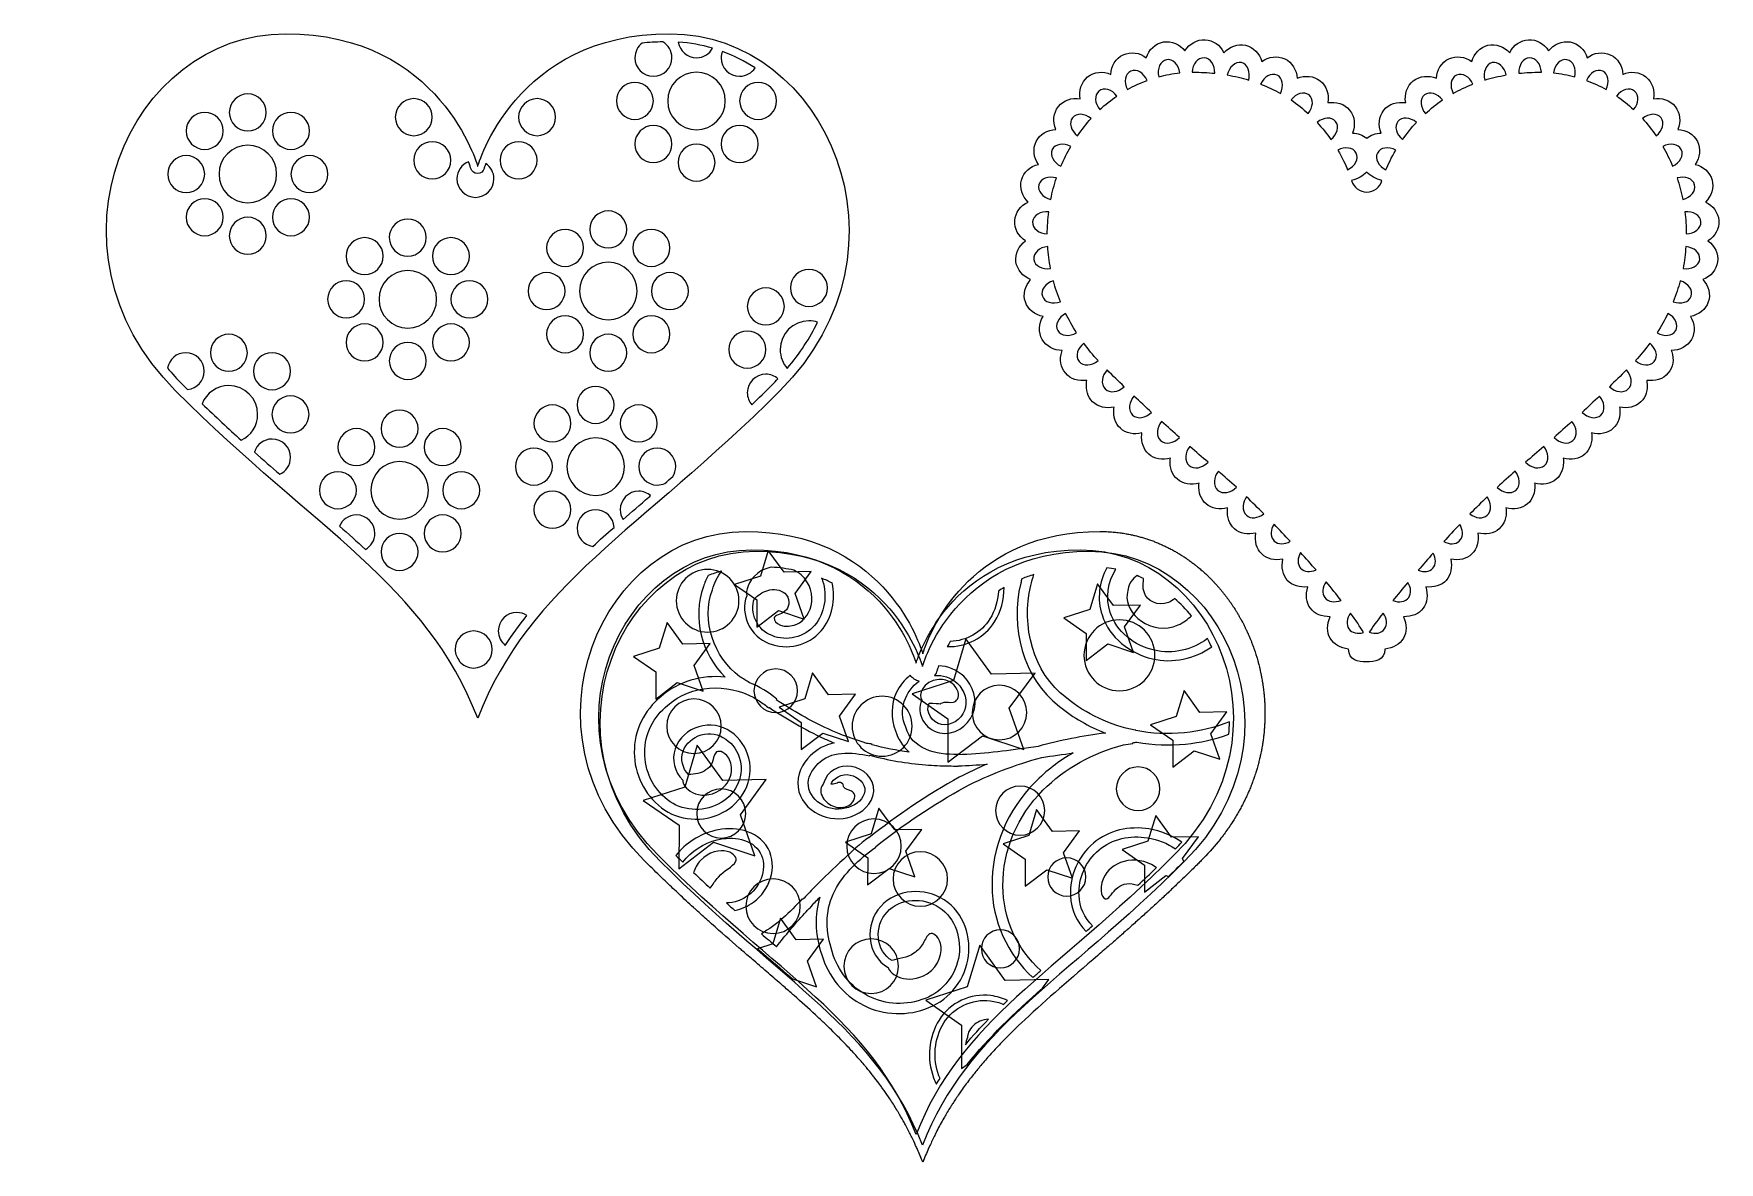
# Model space of a CAD drawing. Header units: centimetres. Extents: x -5.06 to 4.64, y -3.25 to 3.25.
import ezdxf

# ---------------------------------------------------------------- set-up
doc = ezdxf.new("R2010")
doc.units = ezdxf.units.CM
doc.header["$MEASUREMENT"] = 0
doc.layers.add('Layer 1', color=7, linetype='Continuous')

msp = doc.modelspace()

# ---------------------------------------------------------------- linework, layer by layer
at = {"layer": 'Layer 1', "color": 240}
for points, knots in [([(-4.24392, 1.19265), (-3.42686, 0.37554), (-2.80747, 0.08547), (-2.50423, -0.69203), (-2.50423, -0.69203), (-2.20102, 0.08547), (-1.58163, 0.37554), (-0.76454, 1.19265), (-0.76454, 1.19265), (0.0526, 2.00974), (-0.50101, 3.24867), (-1.39721, 3.24867), (-1.39721, 3.24867), (-2.29346, 3.24867), (-2.50425, 2.48434), (-2.50425, 2.48434), (-2.50425, 2.48434), (-2.50425, 2.48434), (-2.71505, 3.24867), (-3.61127, 3.24867), (-3.61127, 3.24867), (-4.50749, 3.24867), (-5.06103, 2.00974), (-4.24392, 1.19265)], [0, 0, 0, 0, 0.1428571, 0.1428571, 0.1428571, 0.1428571, 0.2857143, 0.2857143, 0.2857143, 0.2857143, 0.4285714, 0.4285714, 0.4285714, 0.4285714, 0.5714286, 0.5714286, 0.5714286, 0.5714286, 0.7142857, 0.7142857, 0.7142857, 0.7142857, 1, 1, 1, 1]), ([(4.57951, 2.05577), (4.62089, 2.08223), (4.64462, 2.1253), (4.6423, 2.1725), (4.6423, 2.1725), (4.63788, 2.21952), (4.60931, 2.25915), (4.56451, 2.27976), (4.56451, 2.27976), (4.59941, 2.31373), (4.61536, 2.3608), (4.60293, 2.40647), (4.60293, 2.40647), (4.59004, 2.45187), (4.55343, 2.48495), (4.50588, 2.49651), (4.50588, 2.49651), (4.533, 2.53649), (4.53985, 2.58605), (4.51839, 2.62833), (4.51839, 2.62833), (4.49709, 2.67056), (4.45402, 2.69551), (4.40539, 2.69744), (4.40539, 2.69744), (4.42386, 2.74205), (4.42047, 2.79216), (4.39068, 2.82933), (4.39068, 2.82933), (4.36081, 2.86632), (4.31353, 2.88217), (4.26537, 2.87357), (4.26537, 2.87357), (4.27407, 2.92133), (4.2595, 2.96953), (4.22206, 2.99959), (4.22206, 2.99959), (4.1842, 3.02899), (4.13464, 3.03449), (4.0894, 3.0147), (4.0894, 3.0147), (4.08705, 3.0636), (4.06098, 3.10672), (4.01725, 3.12752), (4.01725, 3.12752), (3.97293, 3.14686), (3.9233, 3.14022), (3.88432, 3.10982), (3.88432, 3.10982), (3.86995, 3.15689), (3.83349, 3.1916), (3.78589, 3.20118), (3.78589, 3.20118), (3.738, 3.20835), (3.69167, 3.18964), (3.66175, 3.15019), (3.66175, 3.15019), (3.63548, 3.19215), (3.59224, 3.2166), (3.54621, 3.21313), (3.54621, 3.21313), (3.49972, 3.21014), (3.45977, 3.185), (3.43781, 3.13942), (3.43781, 3.13942), (3.40524, 3.17379), (3.35873, 3.1922), (3.31248, 3.18308), (3.31248, 3.18308), (3.26687, 3.17009), (3.23266, 3.13403), (3.21898, 3.08889), (3.21898, 3.08889), (3.1798, 3.11741), (3.13098, 3.12262), (3.08693, 3.10432), (3.08693, 3.10432), (3.04375, 3.08387), (3.01904, 3.03868), (3.01544, 2.99203), (3.01544, 2.99203), (2.97067, 3.0114), (2.92183, 3.00539), (2.88272, 2.97774), (2.88272, 2.97774), (2.84687, 2.9462), (2.83015, 2.8999), (2.8389, 2.85185), (2.8389, 2.85185), (2.79273, 2.85902), (2.7419, 2.84658), (2.71359, 2.80833), (2.71359, 2.80833), (2.68298, 2.77182), (2.67975, 2.72133), (2.6975, 2.67683), (2.6975, 2.67683), (2.6666, 2.67572), (2.63744, 2.66537), (2.61487, 2.64704), (2.61487, 2.64704), (2.59227, 2.6654), (2.56314, 2.67572), (2.53224, 2.67683), (2.53224, 2.67683), (2.54999, 2.72133), (2.54677, 2.77182), (2.51615, 2.80833), (2.51615, 2.80833), (2.48784, 2.84656), (2.43701, 2.85902), (2.39084, 2.85185), (2.39084, 2.85185), (2.3996, 2.8999), (2.38288, 2.9462), (2.34702, 2.97774), (2.34702, 2.97774), (2.30791, 3.00539), (2.2591, 3.0114), (2.2143, 2.99203), (2.2143, 2.99203), (2.2107, 3.03865), (2.18599, 3.08384), (2.14281, 3.10432), (2.14281, 3.10432), (2.09876, 3.12263), (2.04994, 3.11742), (2.01076, 3.08889), (2.01076, 3.08889), (1.99705, 3.13403), (1.96284, 3.17006), (1.91726, 3.18308), (1.91726, 3.18308), (1.87101, 3.19218), (1.8245, 3.17379), (1.79193, 3.13942), (1.79193, 3.13942), (1.76994, 3.18501), (1.73002, 3.21012), (1.6835, 3.21313), (1.6835, 3.21313), (1.63749, 3.2166), (1.59428, 3.19215), (1.56798, 3.15019), (1.56798, 3.15019), (1.53803, 3.18964), (1.49173, 3.20835), (1.44384, 3.20118), (1.44384, 3.20118), (1.39624, 3.1916), (1.35978, 3.15689), (1.34541, 3.10982), (1.34541, 3.10982), (1.30641, 3.14022), (1.25677, 3.14686), (1.21248, 3.12752), (1.21248, 3.12752), (1.16877, 3.10672), (1.14266, 3.0636), (1.14033, 3.0147), (1.14033, 3.0147), (1.09509, 3.03449), (1.04553, 3.02899), (1.00767, 2.99959), (1.00767, 2.99959), (0.97023, 2.96953), (0.95565, 2.92133), (0.96436, 2.87357), (0.96436, 2.87357), (0.91621, 2.88214), (0.86892, 2.86632), (0.83905, 2.82933), (0.83905, 2.82933), (0.80926, 2.79216), (0.80587, 2.74204), (0.82434, 2.69744), (0.82434, 2.69744), (0.77568, 2.69551), (0.73261, 2.67053), (0.71134, 2.62833), (0.71134, 2.62833), (0.68986, 2.58605), (0.69671, 2.53649), (0.72385, 2.49651), (0.72385, 2.49651), (0.6763, 2.48495), (0.63969, 2.45187), (0.6268, 2.40647), (0.6268, 2.40647), (0.61436, 2.3608), (0.63032, 2.31373), (0.66522, 2.27976), (0.66522, 2.27976), (0.62043, 2.25915), (0.59185, 2.21951), (0.58743, 2.1725), (0.58743, 2.1725), (0.5851, 2.1253), (0.60883, 2.08222), (0.65022, 2.05577), (0.65022, 2.05577), (0.61053, 2.02677), (0.58963, 1.9823), (0.59487, 1.93531), (0.59487, 1.93531), (0.60244, 1.88872), (0.63305, 1.85083), (0.67922, 1.83315), (0.67922, 1.83315), (0.64723, 1.79725), (0.63318, 1.74896), (0.64903, 1.70446), (0.64903, 1.70446), (0.6625, 1.65914), (0.70507, 1.63016), (0.75076, 1.62043), (0.75076, 1.62043), (0.72671, 1.57937), (0.7224, 1.52944), (0.74563, 1.48869), (0.74563, 1.48869), (0.76926, 1.44816), (0.81233, 1.4253), (0.86149, 1.42567), (0.86149, 1.42567), (0.86149, 1.42567), (0.85874, 1.4181), (0.85874, 1.4181), (0.85874, 1.4181), (0.84387, 1.37267), (0.85181, 1.32788), (0.8793, 1.29536), (0.8793, 1.29536), (0.90772, 1.25824), (0.95677, 1.24615), (1.00339, 1.25295), (1.00339, 1.25295), (1.00339, 1.25295), (1.00178, 1.24496), (1.00178, 1.24496), (1.00178, 1.24496), (0.9949, 1.19728), (1.00784, 1.15765), (1.03633, 1.12926), (1.03633, 1.12926), (1.06768, 1.09875), (1.11303, 1.0891), (1.15986, 1.09891), (1.15986, 1.09891), (1.15986, 1.09891), (1.15862, 1.09103), (1.15862, 1.09103), (1.15862, 1.09103), (1.15341, 1.04486), (1.16688, 1.00419), (1.19606, 0.97692), (1.19606, 0.97692), (1.22792, 0.947), (1.27361, 0.93874), (1.32044, 0.95001), (1.32044, 0.95001), (1.32044, 0.95001), (1.31936, 0.9421), (1.31936, 0.9421), (1.31936, 0.9421), (1.31515, 0.89572), (1.32933, 0.85532), (1.35897, 0.82859), (1.35897, 0.82859), (1.39143, 0.79951), (1.43752, 0.79277), (1.48388, 0.80449), (1.48388, 0.80449), (1.48388, 0.80449), (1.4829, 0.79655), (1.4829, 0.79655), (1.4829, 0.79655), (1.47943, 0.75006), (1.49407, 0.70966), (1.5241, 0.68392), (1.5241, 0.68392), (1.55688, 0.65564), (1.60263, 0.6491), (1.64893, 0.66132), (1.64893, 0.66132), (1.64893, 0.66132), (1.64803, 0.65333), (1.64803, 0.65333), (1.64803, 0.65333), (1.64491, 0.60679), (1.65957, 0.56705), (1.68941, 0.54131), (1.68941, 0.54131), (1.72219, 0.51318), (1.76746, 0.50676), (1.81376, 0.51871), (1.81376, 0.51871), (1.81376, 0.51871), (1.81278, 0.51075), (1.81278, 0.51075), (1.81278, 0.51075), (1.80902, 0.46424), (1.82373, 0.42484), (1.85255, 0.39873), (1.85255, 0.39873), (1.88414, 0.37023), (1.92925, 0.36314), (1.97608, 0.37415), (1.97608, 0.37415), (1.96907, 0.32671), (1.97928, 0.28234), (2.00992, 0.25334), (2.00992, 0.25334), (2.04106, 0.22466), (2.08369, 0.21476), (2.13126, 0.22347), (2.13126, 0.22347), (2.12213, 0.17698), (2.12994, 0.13285), (2.15716, 0.10166), (2.15716, 0.10166), (2.18515, 0.07094), (2.22878, 0.0597), (2.27548, 0.06364), (2.27548, 0.06364), (2.26132, 0.01734), (2.26638, -0.02582), (2.29019, -0.0591), (2.29019, -0.0591), (2.31384, -0.09254), (2.35575, -0.10794), (2.40396, -0.1081), (2.40396, -0.1081), (2.38494, -0.15263), (2.38277, -0.19695), (2.40417, -0.23171), (2.40417, -0.23171), (2.42513, -0.26666), (2.4623, -0.28809), (2.51048, -0.29375), (2.51048, -0.29375), (2.51048, -0.36138), (2.56697, -0.36836), (2.61142, -0.36836), (2.61142, -0.36836), (2.66069, -0.36836), (2.7194, -0.36137), (2.7194, -0.29375), (2.7194, -0.29375), (2.76753, -0.28809), (2.80475, -0.26666), (2.82571, -0.23171), (2.82571, -0.23171), (2.84711, -0.19697), (2.84495, -0.15263), (2.82592, -0.1081), (2.82592, -0.1081), (2.87413, -0.10794), (2.91604, -0.09254), (2.93969, -0.0591), (2.93969, -0.0591), (2.96348, -0.02582), (2.96856, 0.01736), (2.9544, 0.06364), (2.9544, 0.06364), (3.0011, 0.0597), (3.04473, 0.07094), (3.07272, 0.10166), (3.07272, 0.10166), (3.09995, 0.13285), (3.10775, 0.17699), (3.09862, 0.22347), (3.09862, 0.22347), (3.14619, 0.21477), (3.18882, 0.22463), (3.21996, 0.25337), (3.21996, 0.25337), (3.2506, 0.28234), (3.26081, 0.32671), (3.2538, 0.37415), (3.2538, 0.37415), (3.30063, 0.36314), (3.34574, 0.37023), (3.37733, 0.39873), (3.37733, 0.39873), (3.40614, 0.42484), (3.42085, 0.46429), (3.4171, 0.51075), (3.4171, 0.51075), (3.4171, 0.51075), (3.41612, 0.51871), (3.41612, 0.51871), (3.41612, 0.51871), (3.46242, 0.50675), (3.50769, 0.51318), (3.54047, 0.54131), (3.54047, 0.54131), (3.57034, 0.56705), (3.585, 0.60679), (3.58185, 0.65331), (3.58185, 0.65331), (3.58185, 0.65331), (3.58095, 0.66133), (3.58095, 0.66133), (3.58095, 0.66133), (3.62725, 0.64905), (3.673, 0.65559), (3.70578, 0.68393), (3.70578, 0.68393), (3.73581, 0.7097), (3.75044, 0.75008), (3.74698, 0.79656), (3.74698, 0.79656), (3.74698, 0.79656), (3.746, 0.8045), (3.746, 0.8045), (3.746, 0.8045), (3.79236, 0.79278), (3.83845, 0.79953), (3.87091, 0.8286), (3.87091, 0.8286), (3.90054, 0.85532), (3.91473, 0.89572), (3.91052, 0.94211), (3.91052, 0.94211), (3.91052, 0.94211), (3.90944, 0.95002), (3.90944, 0.95002), (3.90944, 0.95002), (3.9563, 0.93875), (4.00196, 0.947), (4.03382, 0.97693), (4.03382, 0.97693), (4.06303, 1.00421), (4.07647, 1.04488), (4.07126, 1.09104), (4.07126, 1.09104), (4.07126, 1.09104), (4.07002, 1.09892), (4.07002, 1.09892), (4.07002, 1.09892), (4.11685, 1.0891), (4.1622, 1.09876), (4.19355, 1.12927), (4.19355, 1.12927), (4.22202, 1.15763), (4.23496, 1.19727), (4.2281, 1.24497), (4.2281, 1.24497), (4.2281, 1.24497), (4.22649, 1.25296), (4.22649, 1.25296), (4.22649, 1.25296), (4.27314, 1.24616), (4.32216, 1.25825), (4.35058, 1.29537), (4.35058, 1.29537), (4.37807, 1.32789), (4.38601, 1.37268), (4.37114, 1.41811), (4.37114, 1.41811), (4.37114, 1.41811), (4.36839, 1.42568), (4.36839, 1.42568), (4.36839, 1.42568), (4.41752, 1.42531), (4.46062, 1.44817), (4.48425, 1.4887), (4.48425, 1.4887), (4.50748, 1.52945), (4.50317, 1.57937), (4.47912, 1.62044), (4.47912, 1.62044), (4.52481, 1.6302), (4.56739, 1.65915), (4.58085, 1.70447), (4.58085, 1.70447), (4.59673, 1.74897), (4.58265, 1.79726), (4.55066, 1.83316), (4.55066, 1.83316), (4.5968, 1.85083), (4.62742, 1.88872), (4.63501, 1.93532), (4.63501, 1.93532), (4.6401, 1.9823), (4.6192, 2.02677), (4.57951, 2.05577)], [0, 0, 0, 0, 0.0081301, 0.0081301, 0.0081301, 0.0081301, 0.0162602, 0.0162602, 0.0162602, 0.0162602, 0.0243902, 0.0243902, 0.0243902, 0.0243902, 0.0325203, 0.0325203, 0.0325203, 0.0325203, 0.0406504, 0.0406504, 0.0406504, 0.0406504, 0.0487805, 0.0487805, 0.0487805, 0.0487805, 0.0569106, 0.0569106, 0.0569106, 0.0569106, 0.0650407, 0.0650407, 0.0650407, 0.0650407, 0.0731707, 0.0731707, 0.0731707, 0.0731707, 0.0813008, 0.0813008, 0.0813008, 0.0813008, 0.0894309, 0.0894309, 0.0894309, 0.0894309, 0.097561, 0.097561, 0.097561, 0.097561, 0.1056911, 0.1056911, 0.1056911, 0.1056911, 0.1138211, 0.1138211, 0.1138211, 0.1138211, 0.1219512, 0.1219512, 0.1219512, 0.1219512, 0.1300813, 0.1300813, 0.1300813, 0.1300813, 0.1382114, 0.1382114, 0.1382114, 0.1382114, 0.1463415, 0.1463415, 0.1463415, 0.1463415, 0.1544715, 0.1544715, 0.1544715, 0.1544715, 0.1626016, 0.1626016, 0.1626016, 0.1626016, 0.1707317, 0.1707317, 0.1707317, 0.1707317, 0.1788618, 0.1788618, 0.1788618, 0.1788618, 0.1869919, 0.1869919, 0.1869919, 0.1869919, 0.195122, 0.195122, 0.195122, 0.195122, 0.203252, 0.203252, 0.203252, 0.203252, 0.2113821, 0.2113821, 0.2113821, 0.2113821, 0.2195122, 0.2195122, 0.2195122, 0.2195122, 0.2276423, 0.2276423, 0.2276423, 0.2276423, 0.2357724, 0.2357724, 0.2357724, 0.2357724, 0.2439024, 0.2439024, 0.2439024, 0.2439024, 0.2520325, 0.2520325, 0.2520325, 0.2520325, 0.2601626, 0.2601626, 0.2601626, 0.2601626, 0.2682927, 0.2682927, 0.2682927, 0.2682927, 0.2764228, 0.2764228, 0.2764228, 0.2764228, 0.2845528, 0.2845528, 0.2845528, 0.2845528, 0.2926829, 0.2926829, 0.2926829, 0.2926829, 0.300813, 0.300813, 0.300813, 0.300813, 0.3089431, 0.3089431, 0.3089431, 0.3089431, 0.3170732, 0.3170732, 0.3170732, 0.3170732, 0.3252033, 0.3252033, 0.3252033, 0.3252033, 0.3333333, 0.3333333, 0.3333333, 0.3333333, 0.3414634, 0.3414634, 0.3414634, 0.3414634, 0.3495935, 0.3495935, 0.3495935, 0.3495935, 0.3577236, 0.3577236, 0.3577236, 0.3577236, 0.3658537, 0.3658537, 0.3658537, 0.3658537, 0.3739837, 0.3739837, 0.3739837, 0.3739837, 0.3821138, 0.3821138, 0.3821138, 0.3821138, 0.3902439, 0.3902439, 0.3902439, 0.3902439, 0.398374, 0.398374, 0.398374, 0.398374, 0.4065041, 0.4065041, 0.4065041, 0.4065041, 0.4146341, 0.4146341, 0.4146341, 0.4146341, 0.4227642, 0.4227642, 0.4227642, 0.4227642, 0.4308943, 0.4308943, 0.4308943, 0.4308943, 0.4390244, 0.4390244, 0.4390244, 0.4390244, 0.4471545, 0.4471545, 0.4471545, 0.4471545, 0.4552846, 0.4552846, 0.4552846, 0.4552846, 0.4634146, 0.4634146, 0.4634146, 0.4634146, 0.4715447, 0.4715447, 0.4715447, 0.4715447, 0.4796748, 0.4796748, 0.4796748, 0.4796748, 0.4878049, 0.4878049, 0.4878049, 0.4878049, 0.495935, 0.495935, 0.495935, 0.495935, 0.504065, 0.504065, 0.504065, 0.504065, 0.5121951, 0.5121951, 0.5121951, 0.5121951, 0.5203252, 0.5203252, 0.5203252, 0.5203252, 0.5284553, 0.5284553, 0.5284553, 0.5284553, 0.5365854, 0.5365854, 0.5365854, 0.5365854, 0.5447154, 0.5447154, 0.5447154, 0.5447154, 0.5528455, 0.5528455, 0.5528455, 0.5528455, 0.5609756, 0.5609756, 0.5609756, 0.5609756, 0.5691057, 0.5691057, 0.5691057, 0.5691057, 0.5772358, 0.5772358, 0.5772358, 0.5772358, 0.5853659, 0.5853659, 0.5853659, 0.5853659, 0.5934959, 0.5934959, 0.5934959, 0.5934959, 0.601626, 0.601626, 0.601626, 0.601626, 0.6097561, 0.6097561, 0.6097561, 0.6097561, 0.6178862, 0.6178862, 0.6178862, 0.6178862, 0.6260163, 0.6260163, 0.6260163, 0.6260163, 0.6341463, 0.6341463, 0.6341463, 0.6341463, 0.6422764, 0.6422764, 0.6422764, 0.6422764, 0.6504065, 0.6504065, 0.6504065, 0.6504065, 0.6585366, 0.6585366, 0.6585366, 0.6585366, 0.6666667, 0.6666667, 0.6666667, 0.6666667, 0.6747967, 0.6747967, 0.6747967, 0.6747967, 0.6829268, 0.6829268, 0.6829268, 0.6829268, 0.6910569, 0.6910569, 0.6910569, 0.6910569, 0.699187, 0.699187, 0.699187, 0.699187, 0.7073171, 0.7073171, 0.7073171, 0.7073171, 0.7154472, 0.7154472, 0.7154472, 0.7154472, 0.7235772, 0.7235772, 0.7235772, 0.7235772, 0.7317073, 0.7317073, 0.7317073, 0.7317073, 0.7398374, 0.7398374, 0.7398374, 0.7398374, 0.7479675, 0.7479675, 0.7479675, 0.7479675, 0.7560976, 0.7560976, 0.7560976, 0.7560976, 0.7642276, 0.7642276, 0.7642276, 0.7642276, 0.7723577, 0.7723577, 0.7723577, 0.7723577, 0.7804878, 0.7804878, 0.7804878, 0.7804878, 0.7886179, 0.7886179, 0.7886179, 0.7886179, 0.796748, 0.796748, 0.796748, 0.796748, 0.804878, 0.804878, 0.804878, 0.804878, 0.8130081, 0.8130081, 0.8130081, 0.8130081, 0.8211382, 0.8211382, 0.8211382, 0.8211382, 0.8292683, 0.8292683, 0.8292683, 0.8292683, 0.8373984, 0.8373984, 0.8373984, 0.8373984, 0.8455285, 0.8455285, 0.8455285, 0.8455285, 0.8536585, 0.8536585, 0.8536585, 0.8536585, 0.8617886, 0.8617886, 0.8617886, 0.8617886, 0.8699187, 0.8699187, 0.8699187, 0.8699187, 0.8780488, 0.8780488, 0.8780488, 0.8780488, 0.8861789, 0.8861789, 0.8861789, 0.8861789, 0.8943089, 0.8943089, 0.8943089, 0.8943089, 0.902439, 0.902439, 0.902439, 0.902439, 0.9105691, 0.9105691, 0.9105691, 0.9105691, 0.9186992, 0.9186992, 0.9186992, 0.9186992, 0.9268293, 0.9268293, 0.9268293, 0.9268293, 0.9349593, 0.9349593, 0.9349593, 0.9349593, 0.9430894, 0.9430894, 0.9430894, 0.9430894, 0.9512195, 0.9512195, 0.9512195, 0.9512195, 0.9593496, 0.9593496, 0.9593496, 0.9593496, 0.9674797, 0.9674797, 0.9674797, 0.9674797, 0.9756098, 0.9756098, 0.9756098, 0.9756098, 0.9837398, 0.9837398, 0.9837398, 0.9837398, 1, 1, 1, 1]), ([(-1.5576, 3.19451), (-1.51961, 3.19856), (-1.47968, 3.20062), (-1.43859, 3.2015), (-1.43859, 3.2015), (-1.40747, 3.1829), (-1.38641, 3.14922), (-1.38641, 3.1103), (-1.38641, 3.1103), (-1.38641, 3.0514), (-1.43409, 3.00375), (-1.49296, 3.00375), (-1.49296, 3.00375), (-1.55183, 3.00375), (-1.59951, 3.05143), (-1.59951, 3.1103), (-1.59951, 3.1103), (-1.59954, 3.14474), (-1.58295, 3.17501), (-1.5576, 3.19451)], [0, 0, 0, 0, 0.1666667, 0.1666667, 0.1666667, 0.1666667, 0.3333333, 0.3333333, 0.3333333, 0.3333333, 0.5, 0.5, 0.5, 0.5, 0.6666667, 0.6666667, 0.6666667, 0.6666667, 1, 1, 1, 1]), ([(-1.15192, 3.16528), (-1.16999, 3.13255), (-1.20449, 3.1103), (-1.24458, 3.1103), (-1.24458, 3.1103), (-1.29768, 3.1103), (-1.34134, 3.14922), (-1.34946, 3.20007), (-1.34946, 3.20007), (-1.28169, 3.19584), (-1.21565, 3.18396), (-1.15192, 3.16528)], [0, 0, 0, 0, 0.25, 0.25, 0.25, 0.25, 0.5, 0.5, 0.5, 0.5, 1, 1, 1, 1]), ([(-1.0959, 3.14681), (-1.02978, 3.12265), (-0.96662, 3.09085), (-0.90723, 3.05198), (-0.90723, 3.05198), (-0.92628, 3.02298), (-0.95888, 3.00372), (-0.99613, 3.00372), (-0.99613, 3.00372), (-1.05503, 3.00372), (-1.10268, 3.0514), (-1.10268, 3.11027), (-1.10268, 3.11027), (-1.1027, 3.12321), (-1.10016, 3.13543), (-1.0959, 3.14681)], [0, 0, 0, 0, 0.2, 0.2, 0.2, 0.2, 0.4, 0.4, 0.4, 0.4, 0.6, 0.6, 0.6, 0.6, 1, 1, 1, 1]), ([(1.67844, 3.10953), (1.7153, 3.10755), (1.74109, 3.06852), (1.73906, 3.02092), (1.73906, 3.02092), (1.69945, 3.02494), (1.6581, 3.02719), (1.61468, 3.02719), (1.61468, 3.02719), (1.61301, 3.02719), (1.6114, 3.027), (1.60971, 3.02698), (1.60971, 3.02698), (1.61176, 3.07561), (1.64153, 3.11133), (1.67844, 3.10953)], [0, 0, 0, 0, 0.2, 0.2, 0.2, 0.2, 0.4, 0.4, 0.4, 0.4, 0.6, 0.6, 0.6, 0.6, 1, 1, 1, 1]), ([(3.55121, 3.10953), (3.58815, 3.1113), (3.61791, 3.07561), (3.61998, 3.02701), (3.61998, 3.02701), (3.61829, 3.02701), (3.61665, 3.02722), (3.61501, 3.02722), (3.61501, 3.02722), (3.57157, 3.02722), (3.53024, 3.02497), (3.49063, 3.02095), (3.49063, 3.02095), (3.48853, 3.06852), (3.51435, 3.10754), (3.55121, 3.10953)], [0, 0, 0, 0, 0.2, 0.2, 0.2, 0.2, 0.4, 0.4, 0.4, 0.4, 0.6, 0.6, 0.6, 0.6, 1, 1, 1, 1]), ([(-1.24457, 3.02764), (-1.15305, 3.02764), (-1.07881, 2.9534), (-1.07881, 2.86188), (-1.07881, 2.86188), (-1.07881, 2.77036), (-1.15305, 2.69612), (-1.24457, 2.69612), (-1.24457, 2.69612), (-1.33609, 2.69612), (-1.41033, 2.77036), (-1.41033, 2.86188), (-1.41033, 2.86188), (-1.41033, 2.9534), (-1.33609, 3.02764), (-1.24457, 3.02764)], [0, 0, 0, 0, 0.2, 0.2, 0.2, 0.2, 0.4, 0.4, 0.4, 0.4, 0.6, 0.6, 0.6, 0.6, 1, 1, 1, 1]), ([(1.25616, 3.03349), (1.29008, 3.0486), (1.33106, 3.02354), (1.34982, 2.9797), (1.34982, 2.9797), (1.31079, 2.96536), (1.27304, 2.94795), (1.23663, 2.9275), (1.23663, 2.9275), (1.21502, 2.97078), (1.22304, 3.01671), (1.25616, 3.03349)], [0, 0, 0, 0, 0.25, 0.25, 0.25, 0.25, 0.5, 0.5, 0.5, 0.5, 1, 1, 1, 1]), ([(1.46227, 3.0991), (1.49905, 3.10479), (1.53225, 3.07039), (1.53921, 3.02311), (1.53921, 3.02311), (1.49756, 3.01904), (1.45677, 3.01157), (1.41689, 3.00096), (1.41689, 3.00096), (1.40663, 3.04825), (1.42589, 3.09101), (1.46227, 3.0991)], [0, 0, 0, 0, 0.25, 0.25, 0.25, 0.25, 0.5, 0.5, 0.5, 0.5, 1, 1, 1, 1]), ([(1.8936, 3.08209), (1.9289, 3.07188), (1.94641, 3.02809), (1.93554, 2.98202), (1.93554, 2.98202), (1.89651, 2.99382), (1.85532, 3.0038), (1.81137, 3.0112), (1.81137, 3.0112), (1.82234, 3.05698), (1.85775, 3.08916), (1.8936, 3.08209)], [0, 0, 0, 0, 0.25, 0.25, 0.25, 0.25, 0.5, 0.5, 0.5, 0.5, 1, 1, 1, 1]), ([(2.09828, 3.01065), (2.13151, 2.99515), (2.13818, 2.94694), (2.11762, 2.90474), (2.11762, 2.90474), (2.08248, 2.92458), (2.04449, 2.94268), (2.00356, 2.95861), (2.00356, 2.95861), (2.02343, 3.00168), (2.06428, 3.02497), (2.09828, 3.01065)], [0, 0, 0, 0, 0.25, 0.25, 0.25, 0.25, 0.5, 0.5, 0.5, 0.5, 1, 1, 1, 1]), ([(3.13137, 3.01065), (3.16534, 3.02496), (3.20619, 3.00168), (3.22604, 2.95863), (3.22604, 2.95863), (3.18511, 2.94268), (3.14714, 2.92458), (3.11198, 2.90476), (3.11198, 2.90476), (3.0915, 2.947), (3.09817, 2.99515), (3.13137, 3.01065)], [0, 0, 0, 0, 0.25, 0.25, 0.25, 0.25, 0.5, 0.5, 0.5, 0.5, 1, 1, 1, 1]), ([(3.33605, 3.08209), (3.3719, 3.08918), (3.4073, 3.05701), (3.41828, 3.01121), (3.41828, 3.01121), (3.37433, 3.0038), (3.33311, 2.99385), (3.29411, 2.98203), (3.29411, 2.98203), (3.28327, 3.02809), (3.30076, 3.07185), (3.33605, 3.08209)], [0, 0, 0, 0, 0.25, 0.25, 0.25, 0.25, 0.5, 0.5, 0.5, 0.5, 1, 1, 1, 1]), ([(3.76738, 3.0991), (3.80373, 3.091), (3.82305, 3.04825), (3.81276, 3.00099), (3.81276, 3.00099), (3.77289, 3.0116), (3.73209, 3.01906), (3.69044, 3.02314), (3.69044, 3.02314), (3.69739, 3.0704), (3.7306, 3.10479), (3.76738, 3.0991)], [0, 0, 0, 0, 0.25, 0.25, 0.25, 0.25, 0.5, 0.5, 0.5, 0.5, 1, 1, 1, 1]), ([(3.97349, 3.03349), (4.00662, 3.01674), (4.01463, 2.97078), (3.99302, 2.9275), (3.99302, 2.9275), (3.95661, 2.94795), (3.91883, 2.96539), (3.87983, 2.9797), (3.87983, 2.9797), (3.89858, 3.02354), (3.93954, 3.04857), (3.97349, 3.03349)], [0, 0, 0, 0, 0.25, 0.25, 0.25, 0.25, 0.5, 0.5, 0.5, 0.5, 1, 1, 1, 1]), ([(-1.59954, 2.96843), (-1.54064, 2.96843), (-1.49299, 2.92075), (-1.49299, 2.86188), (-1.49299, 2.86188), (-1.49299, 2.80301), (-1.54067, 2.75533), (-1.59954, 2.75533), (-1.59954, 2.75533), (-1.65841, 2.75533), (-1.70609, 2.80301), (-1.70609, 2.86188), (-1.70609, 2.86188), (-1.70611, 2.92075), (-1.65843, 2.96843), (-1.59954, 2.96843)], [0, 0, 0, 0, 0.2, 0.2, 0.2, 0.2, 0.4, 0.4, 0.4, 0.4, 0.6, 0.6, 0.6, 0.6, 1, 1, 1, 1]), ([(-0.78306, 2.86188), (-0.78306, 2.80301), (-0.83074, 2.75533), (-0.88958, 2.75533), (-0.88958, 2.75533), (-0.94848, 2.75533), (-0.99613, 2.80301), (-0.99613, 2.86188), (-0.99613, 2.86188), (-0.99613, 2.92078), (-0.94845, 2.96843), (-0.88958, 2.96843), (-0.88958, 2.96843), (-0.83074, 2.96843), (-0.78306, 2.92075), (-0.78306, 2.86188)], [0, 0, 0, 0, 0.2, 0.2, 0.2, 0.2, 0.4, 0.4, 0.4, 0.4, 0.6, 0.6, 0.6, 0.6, 1, 1, 1, 1]), ([(1.07265, 2.91879), (1.10144, 2.94194), (1.14729, 2.92744), (1.17626, 2.89008), (1.17626, 2.89008), (1.14192, 2.86661), (1.10914, 2.84039), (1.07813, 2.81147), (1.07813, 2.81147), (1.04746, 2.84844), (1.04423, 2.89519), (1.07265, 2.91879)], [0, 0, 0, 0, 0.25, 0.25, 0.25, 0.25, 0.5, 0.5, 0.5, 0.5, 1, 1, 1, 1]), ([(2.2824, 2.89659), (2.31018, 2.87254), (2.30706, 2.82563), (2.2774, 2.78896), (2.2774, 2.78896), (2.24771, 2.81611), (2.21491, 2.84243), (2.17853, 2.86709), (2.17853, 2.86709), (2.20752, 2.90445), (2.25245, 2.91802), (2.2824, 2.89659)], [0, 0, 0, 0, 0.25, 0.25, 0.25, 0.25, 0.5, 0.5, 0.5, 0.5, 1, 1, 1, 1]), ([(2.94725, 2.89659), (2.9772, 2.91799), (3.02207, 2.90445), (3.05113, 2.86714), (3.05113, 2.86714), (3.01475, 2.84248), (2.98191, 2.81615), (2.95226, 2.78901), (2.95226, 2.78901), (2.92261, 2.82568), (2.91952, 2.87257), (2.94725, 2.89659)], [0, 0, 0, 0, 0.25, 0.25, 0.25, 0.25, 0.5, 0.5, 0.5, 0.5, 1, 1, 1, 1]), ([(4.157, 2.91879), (4.18542, 2.89519), (4.18219, 2.84844), (4.15152, 2.81147), (4.15152, 2.81147), (4.12051, 2.84039), (4.08773, 2.86661), (4.05336, 2.89008), (4.05336, 2.89008), (4.08236, 2.92742), (4.12821, 2.94192), (4.157, 2.91879)], [0, 0, 0, 0, 0.25, 0.25, 0.25, 0.25, 0.5, 0.5, 0.5, 0.5, 1, 1, 1, 1]), ([(-3.82815, 2.90204), (-3.76925, 2.90204), (-3.7216, 2.85436), (-3.7216, 2.79549), (-3.7216, 2.79549), (-3.7216, 2.73659), (-3.76928, 2.68894), (-3.82815, 2.68894), (-3.82815, 2.68894), (-3.88702, 2.68894), (-3.9347, 2.73662), (-3.9347, 2.79549), (-3.9347, 2.79549), (-3.9347, 2.85436), (-3.88702, 2.90204), (-3.82815, 2.90204)], [0, 0, 0, 0, 0.2, 0.2, 0.2, 0.2, 0.4, 0.4, 0.4, 0.4, 0.6, 0.6, 0.6, 0.6, 1, 1, 1, 1]), ([(-2.87248, 2.87474), (-2.81358, 2.87474), (-2.76593, 2.82706), (-2.76593, 2.76819), (-2.76593, 2.76819), (-2.76593, 2.70932), (-2.81361, 2.66164), (-2.87248, 2.66164), (-2.87248, 2.66164), (-2.93135, 2.66164), (-2.97903, 2.70932), (-2.97903, 2.76819), (-2.97903, 2.76819), (-2.97902, 2.82706), (-2.93132, 2.87474), (-2.87248, 2.87474)], [0, 0, 0, 0, 0.2, 0.2, 0.2, 0.2, 0.4, 0.4, 0.4, 0.4, 0.6, 0.6, 0.6, 0.6, 1, 1, 1, 1]), ([(-2.16252, 2.87474), (-2.10362, 2.87474), (-2.05597, 2.82706), (-2.05597, 2.76819), (-2.05597, 2.76819), (-2.05597, 2.70932), (-2.10365, 2.66164), (-2.16252, 2.66164), (-2.16252, 2.66164), (-2.22139, 2.66164), (-2.26907, 2.70932), (-2.26907, 2.76819), (-2.26907, 2.76819), (-2.26907, 2.82706), (-2.22139, 2.87474), (-2.16252, 2.87474)], [0, 0, 0, 0, 0.2, 0.2, 0.2, 0.2, 0.4, 0.4, 0.4, 0.4, 0.6, 0.6, 0.6, 0.6, 1, 1, 1, 1]), ([(-4.07657, 2.79549), (-4.01767, 2.79549), (-3.97002, 2.74781), (-3.97002, 2.68894), (-3.97002, 2.68894), (-3.97002, 2.63004), (-4.0177, 2.58239), (-4.07657, 2.58239), (-4.07657, 2.58239), (-4.13544, 2.58239), (-4.18309, 2.63007), (-4.18309, 2.68894), (-4.18309, 2.68894), (-4.18312, 2.74779), (-4.13544, 2.79549), (-4.07657, 2.79549)], [0, 0, 0, 0, 0.2, 0.2, 0.2, 0.2, 0.4, 0.4, 0.4, 0.4, 0.6, 0.6, 0.6, 0.6, 1, 1, 1, 1]), ([(-3.57973, 2.79549), (-3.52083, 2.79549), (-3.47318, 2.74781), (-3.47318, 2.68894), (-3.47318, 2.68894), (-3.47318, 2.63004), (-3.52086, 2.58239), (-3.57973, 2.58239), (-3.57973, 2.58239), (-3.6386, 2.58239), (-3.68628, 2.63007), (-3.68628, 2.68894), (-3.68628, 2.68894), (-3.68628, 2.74779), (-3.63863, 2.79549), (-3.57973, 2.79549)], [0, 0, 0, 0, 0.2, 0.2, 0.2, 0.2, 0.4, 0.4, 0.4, 0.4, 0.6, 0.6, 0.6, 0.6, 1, 1, 1, 1]), ([(-1.59954, 2.61346), (-1.59954, 2.67233), (-1.55186, 2.72001), (-1.49299, 2.72001), (-1.49299, 2.72001), (-1.43412, 2.72001), (-1.38644, 2.67233), (-1.38644, 2.61346), (-1.38644, 2.61346), (-1.38644, 2.55456), (-1.43412, 2.50691), (-1.49299, 2.50691), (-1.49299, 2.50691), (-1.55186, 2.50691), (-1.59954, 2.55459), (-1.59954, 2.61346)], [0, 0, 0, 0, 0.2, 0.2, 0.2, 0.2, 0.4, 0.4, 0.4, 0.4, 0.6, 0.6, 0.6, 0.6, 1, 1, 1, 1]), ([(-1.1027, 2.61346), (-1.1027, 2.67233), (-1.05502, 2.72001), (-0.99615, 2.72001), (-0.99615, 2.72001), (-0.93728, 2.72001), (-0.8896, 2.67233), (-0.8896, 2.61346), (-0.8896, 2.61346), (-0.8896, 2.55456), (-0.9373, 2.50691), (-0.99615, 2.50691), (-0.99615, 2.50691), (-1.05503, 2.50691), (-1.1027, 2.55459), (-1.1027, 2.61346)], [0, 0, 0, 0, 0.2, 0.2, 0.2, 0.2, 0.4, 0.4, 0.4, 0.4, 0.6, 0.6, 0.6, 0.6, 1, 1, 1, 1]), ([(0.9203, 2.76486), (0.94279, 2.79391), (0.99089, 2.79005), (1.02759, 2.76055), (1.02759, 2.76055), (0.99949, 2.7297), (0.97327, 2.69649), (0.94901, 2.66101), (0.94901, 2.66101), (0.91107, 2.69056), (0.89752, 2.73578), (0.9203, 2.76486)], [0, 0, 0, 0, 0.25, 0.25, 0.25, 0.25, 0.5, 0.5, 0.5, 0.5, 1, 1, 1, 1]), ([(2.43541, 2.74327), (2.45888, 2.71499), (2.44546, 2.66964), (2.40829, 2.63976), (2.40829, 2.63976), (2.38569, 2.67199), (2.35908, 2.7053), (2.32836, 2.73832), (2.32836, 2.73832), (2.36487, 2.76793), (2.4134, 2.77269), (2.43541, 2.74327)], [0, 0, 0, 0, 0.25, 0.25, 0.25, 0.25, 0.5, 0.5, 0.5, 0.5, 1, 1, 1, 1]), ([(2.79424, 2.74327), (2.81623, 2.77269), (2.8647, 2.76793), (2.90121, 2.73838), (2.90121, 2.73838), (2.87054, 2.70536), (2.8439, 2.67205), (2.82131, 2.63982), (2.82131, 2.63982), (2.78416, 2.66966), (2.7708, 2.71498), (2.79424, 2.74327)], [0, 0, 0, 0, 0.25, 0.25, 0.25, 0.25, 0.5, 0.5, 0.5, 0.5, 1, 1, 1, 1]), ([(4.30935, 2.76486), (4.33213, 2.73578), (4.31858, 2.69056), (4.28064, 2.66101), (4.28064, 2.66101), (4.25638, 2.69649), (4.23016, 2.72972), (4.20206, 2.76055), (4.20206, 2.76055), (4.23876, 2.79004), (4.28686, 2.79391), (4.30935, 2.76486)], [0, 0, 0, 0, 0.25, 0.25, 0.25, 0.25, 0.5, 0.5, 0.5, 0.5, 1, 1, 1, 1]), ([(-2.65935, 2.51977), (-2.65935, 2.46087), (-2.70703, 2.41322), (-2.7659, 2.41322), (-2.7659, 2.41322), (-2.82477, 2.41322), (-2.87245, 2.4609), (-2.87245, 2.51977), (-2.87245, 2.51977), (-2.87245, 2.57864), (-2.82475, 2.62632), (-2.7659, 2.62632), (-2.7659, 2.62632), (-2.70703, 2.62632), (-2.65935, 2.57864), (-2.65935, 2.51977)], [0, 0, 0, 0, 0.2, 0.2, 0.2, 0.2, 0.4, 0.4, 0.4, 0.4, 0.6, 0.6, 0.6, 0.6, 1, 1, 1, 1]), ([(-2.26907, 2.62632), (-2.21017, 2.62632), (-2.16252, 2.57864), (-2.16252, 2.51977), (-2.16252, 2.51977), (-2.16252, 2.46087), (-2.2102, 2.41322), (-2.26907, 2.41322), (-2.26907, 2.41322), (-2.32794, 2.41322), (-2.37562, 2.4609), (-2.37562, 2.51977), (-2.37562, 2.51977), (-2.37561, 2.57864), (-2.32794, 2.62632), (-2.26907, 2.62632)], [0, 0, 0, 0, 0.2, 0.2, 0.2, 0.2, 0.4, 0.4, 0.4, 0.4, 0.6, 0.6, 0.6, 0.6, 1, 1, 1, 1]), ([(0.80404, 2.58195), (0.82007, 2.61513), (0.86825, 2.62135), (0.91038, 2.60002), (0.91038, 2.60002), (0.88948, 2.56385), (0.87064, 2.52565), (0.85384, 2.48575), (0.85384, 2.48575), (0.81031, 2.50691), (0.78764, 2.54867), (0.80404, 2.58195)], [0, 0, 0, 0, 0.25, 0.25, 0.25, 0.25, 0.5, 0.5, 0.5, 0.5, 1, 1, 1, 1]), ([(4.42561, 2.58195), (4.44196, 2.54869), (4.41934, 2.50694), (4.37587, 2.48575), (4.37587, 2.48575), (4.35902, 2.52565), (4.34018, 2.56386), (4.31925, 2.60002), (4.31925, 2.60002), (4.36147, 2.62135), (4.40957, 2.61515), (4.42561, 2.58195)], [0, 0, 0, 0, 0.25, 0.25, 0.25, 0.25, 0.5, 0.5, 0.5, 0.5, 1, 1, 1, 1]), ([(-4.18312, 2.54705), (-4.12425, 2.54705), (-4.0766, 2.49937), (-4.0766, 2.4405), (-4.0766, 2.4405), (-4.0766, 2.38163), (-4.12428, 2.33395), (-4.18312, 2.33395), (-4.18312, 2.33395), (-4.24202, 2.33395), (-4.28967, 2.38163), (-4.28967, 2.4405), (-4.28967, 2.4405), (-4.28966, 2.4994), (-4.24199, 2.54705), (-4.18312, 2.54705)], [0, 0, 0, 0, 0.2, 0.2, 0.2, 0.2, 0.4, 0.4, 0.4, 0.4, 0.6, 0.6, 0.6, 0.6, 1, 1, 1, 1]), ([(-3.82815, 2.60626), (-3.73663, 2.60626), (-3.66239, 2.53202), (-3.66239, 2.4405), (-3.66239, 2.4405), (-3.66239, 2.34898), (-3.73663, 2.27474), (-3.82815, 2.27474), (-3.82815, 2.27474), (-3.91967, 2.27474), (-3.99391, 2.34898), (-3.99391, 2.4405), (-3.99391, 2.4405), (-3.99391, 2.53202), (-3.91967, 2.60626), (-3.82815, 2.60626)], [0, 0, 0, 0, 0.2, 0.2, 0.2, 0.2, 0.4, 0.4, 0.4, 0.4, 0.6, 0.6, 0.6, 0.6, 1, 1, 1, 1]), ([(-3.36661, 2.4405), (-3.36661, 2.38163), (-3.41429, 2.33395), (-3.47316, 2.33395), (-3.47316, 2.33395), (-3.53203, 2.33395), (-3.57971, 2.38163), (-3.57971, 2.4405), (-3.57971, 2.4405), (-3.57971, 2.4994), (-3.53203, 2.54705), (-3.47316, 2.54705), (-3.47316, 2.54705), (-3.41429, 2.54705), (-3.36661, 2.4994), (-3.36661, 2.4405)], [0, 0, 0, 0, 0.2, 0.2, 0.2, 0.2, 0.4, 0.4, 0.4, 0.4, 0.6, 0.6, 0.6, 0.6, 1, 1, 1, 1]), ([(-1.24457, 2.40034), (-1.30344, 2.40034), (-1.35112, 2.44802), (-1.35112, 2.50689), (-1.35112, 2.50689), (-1.35112, 2.56576), (-1.30342, 2.61344), (-1.24457, 2.61344), (-1.24457, 2.61344), (-1.18567, 2.61344), (-1.13802, 2.56576), (-1.13802, 2.50689), (-1.13802, 2.50689), (-1.13803, 2.44802), (-1.1857, 2.40034), (-1.24457, 2.40034)], [0, 0, 0, 0, 0.2, 0.2, 0.2, 0.2, 0.4, 0.4, 0.4, 0.4, 0.6, 0.6, 0.6, 0.6, 1, 1, 1, 1]), ([(2.55349, 2.56158), (2.57087, 2.52888), (2.54719, 2.48662), (2.50459, 2.46567), (2.50459, 2.46567), (2.49192, 2.49604), (2.47334, 2.53523), (2.44747, 2.57891), (2.44747, 2.57891), (2.48925, 2.60034), (2.53762, 2.59473), (2.55349, 2.56158)], [0, 0, 0, 0, 0.25, 0.25, 0.25, 0.25, 0.5, 0.5, 0.5, 0.5, 1, 1, 1, 1]), ([(2.67615, 2.56158), (2.69203, 2.59473), (2.74036, 2.60032), (2.78209, 2.57896), (2.78209, 2.57896), (2.75621, 2.53525), (2.73761, 2.49604), (2.72499, 2.46569), (2.72499, 2.46569), (2.68248, 2.48667), (2.65877, 2.52887), (2.67615, 2.56158)], [0, 0, 0, 0, 0.25, 0.25, 0.25, 0.25, 0.5, 0.5, 0.5, 0.5, 1, 1, 1, 1]), ([(-2.55685, 2.51199), (-2.54897, 2.4904), (-2.54492, 2.47638), (-2.54389, 2.4727), (-2.54389, 2.4727), (-2.5391, 2.45553), (-2.52346, 2.44362), (-2.50563, 2.44365), (-2.50563, 2.44365), (-2.48777, 2.44368), (-2.47213, 2.45556), (-2.4674, 2.47275), (-2.4674, 2.47275), (-2.46658, 2.47577), (-2.46356, 2.48595), (-2.45822, 2.50133), (-2.45822, 2.50133), (-2.4298, 2.48223), (-2.41094, 2.45005), (-2.41094, 2.4132), (-2.41094, 2.4132), (-2.41094, 2.3543), (-2.45864, 2.30665), (-2.51749, 2.30665), (-2.51749, 2.30665), (-2.57639, 2.30665), (-2.62404, 2.35433), (-2.62404, 2.4132), (-2.62404, 2.4132), (-2.62403, 2.45815), (-2.59617, 2.49633), (-2.55685, 2.51199)], [0, 0, 0, 0, 0.1111111, 0.1111111, 0.1111111, 0.1111111, 0.2222222, 0.2222222, 0.2222222, 0.2222222, 0.3333333, 0.3333333, 0.3333333, 0.3333333, 0.4444444, 0.4444444, 0.4444444, 0.4444444, 0.5555556, 0.5555556, 0.5555556, 0.5555556, 0.6666667, 0.6666667, 0.6666667, 0.6666667, 0.7777778, 0.7777778, 0.7777778, 0.7777778, 1, 1, 1, 1]), ([(0.72686, 2.37936), (0.73636, 2.41508), (0.78229, 2.43087), (0.82801, 2.41812), (0.82801, 2.41812), (0.81486, 2.37888), (0.80377, 2.33758), (0.79518, 2.29464), (0.79518, 2.29464), (0.74803, 2.30668), (0.71776, 2.34327), (0.72686, 2.37936)], [0, 0, 0, 0, 0.25, 0.25, 0.25, 0.25, 0.5, 0.5, 0.5, 0.5, 1, 1, 1, 1]), ([(2.70235, 2.40341), (2.70235, 2.40341), (2.70235, 2.40341), (2.70235, 2.40341), (2.70235, 2.40341), (2.69161, 2.36436), (2.65573, 2.33703), (2.61509, 2.33687), (2.61509, 2.33687), (2.57456, 2.33671), (2.53847, 2.36391), (2.52741, 2.40304), (2.52741, 2.40304), (2.52741, 2.40312), (2.52736, 2.4033), (2.52733, 2.40338), (2.52733, 2.40338), (2.56252, 2.41227), (2.5925, 2.42976), (2.61485, 2.45246), (2.61485, 2.45246), (2.63718, 2.42979), (2.66716, 2.4123), (2.70235, 2.40341)], [0, 0, 0, 0, 0.1428571, 0.1428571, 0.1428571, 0.1428571, 0.2857143, 0.2857143, 0.2857143, 0.2857143, 0.4285714, 0.4285714, 0.4285714, 0.4285714, 0.5714286, 0.5714286, 0.5714286, 0.5714286, 0.7142857, 0.7142857, 0.7142857, 0.7142857, 1, 1, 1, 1]), ([(4.50279, 2.37936), (4.51189, 2.3433), (4.4816, 2.30668), (4.43447, 2.29464), (4.43447, 2.29464), (4.4259, 2.33758), (4.41478, 2.37888), (4.40164, 2.41812), (4.40164, 2.41812), (4.44738, 2.43087), (4.49329, 2.41508), (4.50279, 2.37936)], [0, 0, 0, 0, 0.25, 0.25, 0.25, 0.25, 0.5, 0.5, 0.5, 0.5, 1, 1, 1, 1]), ([(-4.07657, 2.08554), (-4.13544, 2.08554), (-4.18309, 2.13322), (-4.18309, 2.19209), (-4.18309, 2.19209), (-4.18309, 2.25096), (-4.13541, 2.29864), (-4.07657, 2.29864), (-4.07657, 2.29864), (-4.01767, 2.29864), (-3.97002, 2.25096), (-3.97002, 2.19209), (-3.97002, 2.19209), (-3.97002, 2.13322), (-4.0177, 2.08554), (-4.07657, 2.08554)], [0, 0, 0, 0, 0.2, 0.2, 0.2, 0.2, 0.4, 0.4, 0.4, 0.4, 0.6, 0.6, 0.6, 0.6, 1, 1, 1, 1]), ([(-3.57973, 2.08554), (-3.63863, 2.08554), (-3.68628, 2.13322), (-3.68628, 2.19209), (-3.68628, 2.19209), (-3.68628, 2.25096), (-3.6386, 2.29864), (-3.57973, 2.29864), (-3.57973, 2.29864), (-3.52086, 2.29864), (-3.47318, 2.25096), (-3.47318, 2.19209), (-3.47318, 2.19209), (-3.47319, 2.13322), (-3.52084, 2.08554), (-3.57973, 2.08554)], [0, 0, 0, 0, 0.2, 0.2, 0.2, 0.2, 0.4, 0.4, 0.4, 0.4, 0.6, 0.6, 0.6, 0.6, 1, 1, 1, 1]), ([(-3.82815, 1.97899), (-3.88705, 1.97899), (-3.9347, 2.02667), (-3.9347, 2.08554), (-3.9347, 2.08554), (-3.9347, 2.14441), (-3.88702, 2.19209), (-3.82815, 2.19209), (-3.82815, 2.19209), (-3.76928, 2.19209), (-3.7216, 2.14441), (-3.7216, 2.08554), (-3.7216, 2.08554), (-3.72158, 2.02664), (-3.76925, 1.97899), (-3.82815, 1.97899)], [0, 0, 0, 0, 0.2, 0.2, 0.2, 0.2, 0.4, 0.4, 0.4, 0.4, 0.6, 0.6, 0.6, 0.6, 1, 1, 1, 1]), ([(-2.90703, 2.18129), (-2.84813, 2.18129), (-2.80048, 2.13361), (-2.80048, 2.07474), (-2.80048, 2.07474), (-2.80048, 2.01584), (-2.84816, 1.96819), (-2.90703, 1.96819), (-2.90703, 1.96819), (-2.9659, 1.96819), (-3.01358, 2.01587), (-3.01358, 2.07474), (-3.01358, 2.07474), (-3.0136, 2.13359), (-2.9659, 2.18129), (-2.90703, 2.18129)], [0, 0, 0, 0, 0.2, 0.2, 0.2, 0.2, 0.4, 0.4, 0.4, 0.4, 0.6, 0.6, 0.6, 0.6, 1, 1, 1, 1]), ([(-1.75292, 2.22852), (-1.69402, 2.22852), (-1.64637, 2.18084), (-1.64637, 2.12197), (-1.64637, 2.12197), (-1.64637, 2.0631), (-1.69405, 2.01542), (-1.75292, 2.01542), (-1.75292, 2.01542), (-1.81179, 2.01542), (-1.85947, 2.0631), (-1.85947, 2.12197), (-1.85947, 2.12197), (-1.85947, 2.18084), (-1.81181, 2.22852), (-1.75292, 2.22852)], [0, 0, 0, 0, 0.2, 0.2, 0.2, 0.2, 0.4, 0.4, 0.4, 0.4, 0.6, 0.6, 0.6, 0.6, 1, 1, 1, 1]), ([(0.78348, 2.22331), (0.77816, 2.18193), (0.77544, 2.13925), (0.77528, 2.09575), (0.77528, 2.09575), (0.72678, 2.09797), (0.68937, 2.12814), (0.69082, 2.16552), (0.69082, 2.16552), (0.69398, 2.20262), (0.73562, 2.22728), (0.78348, 2.22331)], [0, 0, 0, 0, 0.25, 0.25, 0.25, 0.25, 0.5, 0.5, 0.5, 0.5, 1, 1, 1, 1]), ([(4.45434, 2.09575), (4.45418, 2.13925), (4.45148, 2.18192), (4.44614, 2.22331), (4.44614, 2.22331), (4.49403, 2.22728), (4.53565, 2.20262), (4.5388, 2.16552), (4.5388, 2.16552), (4.54025, 2.12814), (4.50284, 2.098), (4.45434, 2.09575)], [0, 0, 0, 0, 0.25, 0.25, 0.25, 0.25, 0.5, 0.5, 0.5, 0.5, 1, 1, 1, 1]), ([(-3.15545, 2.07472), (-3.09655, 2.07472), (-3.0489, 2.02704), (-3.0489, 1.96817), (-3.0489, 1.96817), (-3.0489, 1.90927), (-3.09658, 1.86162), (-3.15545, 1.86162), (-3.15545, 1.86162), (-3.21432, 1.86162), (-3.262, 1.9093), (-3.262, 1.96817), (-3.262, 1.96817), (-3.26199, 2.02704), (-3.21432, 2.07472), (-3.15545, 2.07472)], [0, 0, 0, 0, 0.2, 0.2, 0.2, 0.2, 0.4, 0.4, 0.4, 0.4, 0.6, 0.6, 0.6, 0.6, 1, 1, 1, 1]), ([(-2.55204, 1.96817), (-2.55204, 1.90927), (-2.59974, 1.86162), (-2.65859, 1.86162), (-2.65859, 1.86162), (-2.71749, 1.86162), (-2.76514, 1.9093), (-2.76514, 1.96817), (-2.76514, 1.96817), (-2.76514, 2.02704), (-2.71746, 2.07472), (-2.65859, 2.07472), (-2.65859, 2.07472), (-2.59974, 2.07472), (-2.55204, 2.02704), (-2.55204, 1.96817)], [0, 0, 0, 0, 0.2, 0.2, 0.2, 0.2, 0.4, 0.4, 0.4, 0.4, 0.6, 0.6, 0.6, 0.6, 1, 1, 1, 1]), ([(-1.89479, 2.0154), (-1.89479, 1.95653), (-1.94247, 1.90885), (-2.00134, 1.90885), (-2.00134, 1.90885), (-2.06021, 1.90885), (-2.10786, 1.95653), (-2.10786, 2.0154), (-2.10786, 2.0154), (-2.10786, 2.0743), (-2.06018, 2.12195), (-2.00134, 2.12195), (-2.00134, 2.12195), (-1.94246, 2.12197), (-1.89479, 2.07429), (-1.89479, 2.0154)], [0, 0, 0, 0, 0.2, 0.2, 0.2, 0.2, 0.4, 0.4, 0.4, 0.4, 0.6, 0.6, 0.6, 0.6, 1, 1, 1, 1]), ([(-1.5045, 2.12197), (-1.4456, 2.12197), (-1.39795, 2.07429), (-1.39795, 2.01542), (-1.39795, 2.01542), (-1.39795, 1.95655), (-1.44563, 1.90887), (-1.5045, 1.90887), (-1.5045, 1.90887), (-1.56337, 1.90887), (-1.61105, 1.95655), (-1.61105, 2.01542), (-1.61105, 2.01542), (-1.61107, 2.07429), (-1.5634, 2.12197), (-1.5045, 2.12197)], [0, 0, 0, 0, 0.2, 0.2, 0.2, 0.2, 0.4, 0.4, 0.4, 0.4, 0.6, 0.6, 0.6, 0.6, 1, 1, 1, 1]), ([(0.69768, 1.9488), (0.69384, 1.98603), (0.7293, 2.01844), (0.77756, 2.0237), (0.77756, 2.0237), (0.78031, 1.98198), (0.78555, 1.93964), (0.79381, 1.89694), (0.79381, 1.89694), (0.74626, 1.88998), (0.70305, 1.91197), (0.69768, 1.9488)], [0, 0, 0, 0, 0.25, 0.25, 0.25, 0.25, 0.5, 0.5, 0.5, 0.5, 1, 1, 1, 1]), ([(4.43585, 1.89692), (4.44413, 1.93962), (4.44934, 1.98196), (4.4521, 2.02368), (4.4521, 2.02368), (4.50033, 2.01841), (4.53579, 1.986), (4.53198, 1.94878), (4.53198, 1.94878), (4.5266, 1.91197), (4.48339, 1.89001), (4.43585, 1.89692)], [0, 0, 0, 0, 0.25, 0.25, 0.25, 0.25, 0.5, 0.5, 0.5, 0.5, 1, 1, 1, 1]), ([(-2.90703, 1.88551), (-2.81551, 1.88551), (-2.74124, 1.81127), (-2.74124, 1.71975), (-2.74124, 1.71975), (-2.74124, 1.62823), (-2.81551, 1.55399), (-2.90703, 1.55399), (-2.90703, 1.55399), (-2.99852, 1.55399), (-3.07279, 1.62823), (-3.07279, 1.71975), (-3.07279, 1.71975), (-3.07279, 1.81127), (-2.99852, 1.88551), (-2.90703, 1.88551)], [0, 0, 0, 0, 0.2, 0.2, 0.2, 0.2, 0.4, 0.4, 0.4, 0.4, 0.6, 0.6, 0.6, 0.6, 1, 1, 1, 1]), ([(-2.10788, 1.66043), (-2.16678, 1.66043), (-2.21443, 1.70811), (-2.21443, 1.76698), (-2.21443, 1.76698), (-2.21443, 1.82585), (-2.16675, 1.87353), (-2.10788, 1.87353), (-2.10788, 1.87353), (-2.04901, 1.87353), (-2.00136, 1.82585), (-2.00136, 1.76698), (-2.00136, 1.76698), (-2.00136, 1.70811), (-2.04901, 1.66043), (-2.10788, 1.66043)], [0, 0, 0, 0, 0.2, 0.2, 0.2, 0.2, 0.4, 0.4, 0.4, 0.4, 0.6, 0.6, 0.6, 0.6, 1, 1, 1, 1]), ([(-1.75292, 1.93274), (-1.6614, 1.93274), (-1.58716, 1.8585), (-1.58716, 1.76698), (-1.58716, 1.76698), (-1.58716, 1.67546), (-1.6614, 1.60124), (-1.75292, 1.60124), (-1.75292, 1.60124), (-1.84444, 1.60124), (-1.91868, 1.67546), (-1.91868, 1.76698), (-1.91868, 1.76698), (-1.91868, 1.8585), (-1.84444, 1.93274), (-1.75292, 1.93274)], [0, 0, 0, 0, 0.2, 0.2, 0.2, 0.2, 0.4, 0.4, 0.4, 0.4, 0.6, 0.6, 0.6, 0.6, 1, 1, 1, 1]), ([(-1.39795, 1.66043), (-1.45685, 1.66043), (-1.5045, 1.70811), (-1.5045, 1.76698), (-1.5045, 1.76698), (-1.5045, 1.82585), (-1.45682, 1.87353), (-1.39795, 1.87353), (-1.39795, 1.87353), (-1.33908, 1.87353), (-1.2914, 1.82585), (-1.2914, 1.76698), (-1.2914, 1.76698), (-1.2914, 1.70811), (-1.33906, 1.66043), (-1.39795, 1.66043)], [0, 0, 0, 0, 0.2, 0.2, 0.2, 0.2, 0.4, 0.4, 0.4, 0.4, 0.6, 0.6, 0.6, 0.6, 1, 1, 1, 1]), ([(-0.59703, 1.89173), (-0.53813, 1.89173), (-0.49048, 1.84405), (-0.49048, 1.78518), (-0.49048, 1.78518), (-0.49048, 1.72631), (-0.53813, 1.67863), (-0.59703, 1.67863), (-0.59703, 1.67863), (-0.65593, 1.67863), (-0.70358, 1.72631), (-0.70358, 1.78518), (-0.70358, 1.78518), (-0.70358, 1.84405), (-0.6559, 1.89173), (-0.59703, 1.89173)], [0, 0, 0, 0, 0.2, 0.2, 0.2, 0.2, 0.4, 0.4, 0.4, 0.4, 0.6, 0.6, 0.6, 0.6, 1, 1, 1, 1]), ([(-3.26199, 1.8263), (-3.20309, 1.8263), (-3.15544, 1.77862), (-3.15544, 1.71975), (-3.15544, 1.71975), (-3.15544, 1.66088), (-3.20312, 1.6132), (-3.26199, 1.6132), (-3.26199, 1.6132), (-3.32086, 1.6132), (-3.36854, 1.6609), (-3.36854, 1.71975), (-3.36854, 1.71975), (-3.36857, 1.77862), (-3.32086, 1.8263), (-3.26199, 1.8263)], [0, 0, 0, 0, 0.2, 0.2, 0.2, 0.2, 0.4, 0.4, 0.4, 0.4, 0.6, 0.6, 0.6, 0.6, 1, 1, 1, 1]), ([(-2.55204, 1.6132), (-2.61094, 1.6132), (-2.65859, 1.6609), (-2.65859, 1.71975), (-2.65859, 1.71975), (-2.65859, 1.77862), (-2.61091, 1.8263), (-2.55204, 1.8263), (-2.55204, 1.8263), (-2.49317, 1.8263), (-2.44549, 1.77862), (-2.44549, 1.71975), (-2.44549, 1.71975), (-2.44549, 1.66088), (-2.4932, 1.6132), (-2.55204, 1.6132)], [0, 0, 0, 0, 0.2, 0.2, 0.2, 0.2, 0.4, 0.4, 0.4, 0.4, 0.6, 0.6, 0.6, 0.6, 1, 1, 1, 1]), ([(-0.7389, 1.67861), (-0.7389, 1.61974), (-0.78658, 1.57206), (-0.84542, 1.57206), (-0.84542, 1.57206), (-0.90432, 1.57206), (-0.95197, 1.61974), (-0.95197, 1.67861), (-0.95197, 1.67861), (-0.95197, 1.73751), (-0.90429, 1.78516), (-0.84542, 1.78516), (-0.84542, 1.78516), (-0.78658, 1.78518), (-0.7389, 1.73751), (-0.7389, 1.67861)], [0, 0, 0, 0, 0.2, 0.2, 0.2, 0.2, 0.4, 0.4, 0.4, 0.4, 0.6, 0.6, 0.6, 0.6, 1, 1, 1, 1]), ([(0.74724, 1.73772), (0.73491, 1.77288), (0.76375, 1.81151), (0.81005, 1.82649), (0.81005, 1.82649), (0.82085, 1.78614), (0.83423, 1.74561), (0.85064, 1.70515), (0.85064, 1.70515), (0.80574, 1.68964), (0.75785, 1.70224), (0.74724, 1.73772)], [0, 0, 0, 0, 0.25, 0.25, 0.25, 0.25, 0.5, 0.5, 0.5, 0.5, 1, 1, 1, 1]), ([(4.48241, 1.73772), (4.4718, 1.70224), (4.42391, 1.68965), (4.37896, 1.70515), (4.37896, 1.70515), (4.39539, 1.74563), (4.40881, 1.78614), (4.4196, 1.82649), (4.4196, 1.82649), (4.4659, 1.81151), (4.49474, 1.77285), (4.48241, 1.73772)], [0, 0, 0, 0, 0.25, 0.25, 0.25, 0.25, 0.5, 0.5, 0.5, 0.5, 1, 1, 1, 1]), ([(-3.15545, 1.36479), (-3.21435, 1.36479), (-3.262, 1.41247), (-3.262, 1.47134), (-3.262, 1.47134), (-3.262, 1.53021), (-3.21432, 1.57789), (-3.15545, 1.57789), (-3.15545, 1.57789), (-3.09658, 1.57789), (-3.0489, 1.53019), (-3.0489, 1.47134), (-3.0489, 1.47134), (-3.0489, 1.41246), (-3.09655, 1.36479), (-3.15545, 1.36479)], [0, 0, 0, 0, 0.2, 0.2, 0.2, 0.2, 0.4, 0.4, 0.4, 0.4, 0.6, 0.6, 0.6, 0.6, 1, 1, 1, 1]), ([(-2.55204, 1.47133), (-2.55204, 1.41243), (-2.59974, 1.36478), (-2.65859, 1.36478), (-2.65859, 1.36478), (-2.71749, 1.36478), (-2.76514, 1.41246), (-2.76514, 1.47133), (-2.76514, 1.47133), (-2.76514, 1.5302), (-2.71746, 1.57788), (-2.65859, 1.57788), (-2.65859, 1.57788), (-2.59974, 1.57791), (-2.55204, 1.5302), (-2.55204, 1.47133)], [0, 0, 0, 0, 0.2, 0.2, 0.2, 0.2, 0.4, 0.4, 0.4, 0.4, 0.6, 0.6, 0.6, 0.6, 1, 1, 1, 1]), ([(-2.00136, 1.41202), (-2.06023, 1.41202), (-2.10788, 1.45972), (-2.10788, 1.51857), (-2.10788, 1.51857), (-2.10788, 1.57742), (-2.0602, 1.62512), (-2.00136, 1.62512), (-2.00136, 1.62512), (-1.94246, 1.62512), (-1.89481, 1.57742), (-1.89481, 1.51857), (-1.89481, 1.51857), (-1.89481, 1.45972), (-1.94246, 1.41202), (-2.00136, 1.41202)], [0, 0, 0, 0, 0.2, 0.2, 0.2, 0.2, 0.4, 0.4, 0.4, 0.4, 0.6, 0.6, 0.6, 0.6, 1, 1, 1, 1]), ([(-1.5045, 1.62514), (-1.4456, 1.62514), (-1.39795, 1.57744), (-1.39795, 1.51859), (-1.39795, 1.51859), (-1.39795, 1.45974), (-1.44563, 1.41204), (-1.5045, 1.41204), (-1.5045, 1.41204), (-1.56337, 1.41204), (-1.61105, 1.45974), (-1.61105, 1.51859), (-1.61105, 1.51859), (-1.61105, 1.57744), (-1.5634, 1.62514), (-1.5045, 1.62514)], [0, 0, 0, 0, 0.2, 0.2, 0.2, 0.2, 0.4, 0.4, 0.4, 0.4, 0.6, 0.6, 0.6, 0.6, 1, 1, 1, 1]), ([(-0.59703, 1.59595), (-0.57954, 1.59595), (-0.56285, 1.59296), (-0.54702, 1.58788), (-0.54702, 1.58788), (-0.59136, 1.4976), (-0.64899, 1.40823), (-0.72202, 1.3216), (-0.72202, 1.3216), (-0.74737, 1.35068), (-0.76277, 1.38859), (-0.76277, 1.43019), (-0.76277, 1.43019), (-0.76277, 1.52171), (-0.68855, 1.59595), (-0.59703, 1.59595)], [0, 0, 0, 0, 0.2, 0.2, 0.2, 0.2, 0.4, 0.4, 0.4, 0.4, 0.6, 0.6, 0.6, 0.6, 1, 1, 1, 1]), ([(0.83585, 1.53978), (0.81717, 1.57169), (0.839, 1.61553), (0.88043, 1.63881), (0.88043, 1.63881), (0.89874, 1.60127), (0.91977, 1.56385), (0.94361, 1.52681), (0.94361, 1.52681), (0.90199, 1.5029), (0.85482, 1.5079), (0.83585, 1.53978)], [0, 0, 0, 0, 0.25, 0.25, 0.25, 0.25, 0.5, 0.5, 0.5, 0.5, 1, 1, 1, 1]), ([(4.3938, 1.53978), (4.3748, 1.5079), (4.32763, 1.50287), (4.28604, 1.52679), (4.28604, 1.52679), (4.30988, 1.56386), (4.33091, 1.60124), (4.34925, 1.63879), (4.34925, 1.63879), (4.39065, 1.61551), (4.41248, 1.57169), (4.3938, 1.53978)], [0, 0, 0, 0, 0.25, 0.25, 0.25, 0.25, 0.5, 0.5, 0.5, 0.5, 1, 1, 1, 1]), ([(-3.8308, 1.41202), (-3.8308, 1.35315), (-3.8785, 1.30547), (-3.93735, 1.30547), (-3.93735, 1.30547), (-3.99625, 1.30547), (-4.0439, 1.35317), (-4.0439, 1.41202), (-4.0439, 1.41202), (-4.0439, 1.47087), (-3.99622, 1.51857), (-3.93735, 1.51857), (-3.93735, 1.51857), (-3.8785, 1.51856), (-3.8308, 1.47088), (-3.8308, 1.41202)], [0, 0, 0, 0, 0.2, 0.2, 0.2, 0.2, 0.4, 0.4, 0.4, 0.4, 0.6, 0.6, 0.6, 0.6, 1, 1, 1, 1]), ([(-2.90703, 1.25824), (-2.9659, 1.25824), (-3.01358, 1.30592), (-3.01358, 1.36479), (-3.01358, 1.36479), (-3.01358, 1.42366), (-2.96588, 1.47134), (-2.90703, 1.47134), (-2.90703, 1.47134), (-2.84813, 1.47134), (-2.80048, 1.42364), (-2.80048, 1.36479), (-2.80048, 1.36479), (-2.80048, 1.30589), (-2.84816, 1.25824), (-2.90703, 1.25824)], [0, 0, 0, 0, 0.2, 0.2, 0.2, 0.2, 0.4, 0.4, 0.4, 0.4, 0.6, 0.6, 0.6, 0.6, 1, 1, 1, 1]), ([(-1.75292, 1.30547), (-1.81182, 1.30547), (-1.85947, 1.35317), (-1.85947, 1.41202), (-1.85947, 1.41202), (-1.85947, 1.47087), (-1.81179, 1.51857), (-1.75292, 1.51857), (-1.75292, 1.51857), (-1.69405, 1.51857), (-1.64637, 1.47087), (-1.64637, 1.41202), (-1.64637, 1.41202), (-1.64637, 1.35317), (-1.69402, 1.30547), (-1.75292, 1.30547)], [0, 0, 0, 0, 0.2, 0.2, 0.2, 0.2, 0.4, 0.4, 0.4, 0.4, 0.6, 0.6, 0.6, 0.6, 1, 1, 1, 1]), ([(-1.05854, 1.43022), (-1.05854, 1.48909), (-1.01086, 1.53677), (-0.95199, 1.53677), (-0.95199, 1.53677), (-0.89312, 1.53677), (-0.84544, 1.48907), (-0.84544, 1.43022), (-0.84544, 1.43022), (-0.84544, 1.37132), (-0.89314, 1.32367), (-0.95199, 1.32367), (-0.95199, 1.32367), (-1.01087, 1.32364), (-1.05854, 1.37132), (-1.05854, 1.43022)], [0, 0, 0, 0, 0.2, 0.2, 0.2, 0.2, 0.4, 0.4, 0.4, 0.4, 0.6, 0.6, 0.6, 0.6, 1, 1, 1, 1]), ([(0.95925, 1.36132), (0.9475, 1.37585), (0.94398, 1.39564), (0.94994, 1.41638), (0.94994, 1.41638), (0.95502, 1.43474), (0.96825, 1.45242), (0.9851, 1.46647), (0.9851, 1.46647), (1.00997, 1.43271), (1.03743, 1.39932), (1.06752, 1.36646), (1.06752, 1.36646), (1.03053, 1.33653), (0.98174, 1.33208), (0.95925, 1.36132)], [0, 0, 0, 0, 0.2, 0.2, 0.2, 0.2, 0.4, 0.4, 0.4, 0.4, 0.6, 0.6, 0.6, 0.6, 1, 1, 1, 1]), ([(4.2704, 1.36132), (4.24788, 1.33211), (4.19912, 1.33653), (4.16211, 1.36645), (4.16211, 1.36645), (4.19222, 1.39931), (4.21966, 1.43268), (4.24453, 1.46646), (4.24453, 1.46646), (4.26138, 1.45241), (4.27461, 1.43474), (4.27969, 1.41635), (4.27969, 1.41635), (4.28567, 1.39561), (4.28218, 1.37585), (4.2704, 1.36132)], [0, 0, 0, 0, 0.2, 0.2, 0.2, 0.2, 0.4, 0.4, 0.4, 0.4, 0.6, 0.6, 0.6, 0.6, 1, 1, 1, 1]), ([(-4.18579, 1.41202), (-4.12689, 1.41202), (-4.07924, 1.36434), (-4.07924, 1.30547), (-4.07924, 1.30547), (-4.07924, 1.25036), (-4.1212, 1.20559), (-4.17486, 1.20001), (-4.17486, 1.20001), (-4.18473, 1.20983), (-4.19449, 1.21922), (-4.20444, 1.22917), (-4.20444, 1.22917), (-4.23534, 1.26007), (-4.26387, 1.29148), (-4.29056, 1.32326), (-4.29056, 1.32326), (-4.2821, 1.37357), (-4.23857, 1.41202), (-4.18579, 1.41202)], [0, 0, 0, 0, 0.1666667, 0.1666667, 0.1666667, 0.1666667, 0.3333333, 0.3333333, 0.3333333, 0.3333333, 0.5, 0.5, 0.5, 0.5, 0.6666667, 0.6666667, 0.6666667, 0.6666667, 1, 1, 1, 1]), ([(-3.68895, 1.41202), (-3.63005, 1.41202), (-3.5824, 1.36434), (-3.5824, 1.30547), (-3.5824, 1.30547), (-3.5824, 1.2466), (-3.63008, 1.19892), (-3.68895, 1.19892), (-3.68895, 1.19892), (-3.74782, 1.19892), (-3.7955, 1.24662), (-3.7955, 1.30547), (-3.7955, 1.30547), (-3.7955, 1.36434), (-3.74782, 1.41202), (-3.68895, 1.41202)], [0, 0, 0, 0, 0.2, 0.2, 0.2, 0.2, 0.4, 0.4, 0.4, 0.4, 0.6, 0.6, 0.6, 0.6, 1, 1, 1, 1]), ([(-0.80685, 1.22914), (-0.84704, 1.18898), (-0.88662, 1.15043), (-0.92589, 1.11264), (-0.92589, 1.11264), (-0.94206, 1.13116), (-0.95198, 1.15521), (-0.95198, 1.1818), (-0.95198, 1.1818), (-0.95198, 1.24067), (-0.9043, 1.28835), (-0.84543, 1.28835), (-0.84543, 1.28835), (-0.8185, 1.28835), (-0.79418, 1.27816), (-0.77555, 1.26163), (-0.77555, 1.26163), (-0.78579, 1.25075), (-0.79608, 1.23988), (-0.80685, 1.22914)], [0, 0, 0, 0, 0.1666667, 0.1666667, 0.1666667, 0.1666667, 0.3333333, 0.3333333, 0.3333333, 0.3333333, 0.5, 0.5, 0.5, 0.5, 0.6666667, 0.6666667, 0.6666667, 0.6666667, 1, 1, 1, 1]), ([(1.10882, 1.20339), (1.09543, 1.21651), (1.08961, 1.23578), (1.09265, 1.25755), (1.09265, 1.25755), (1.0953, 1.27697), (1.10498, 1.29618), (1.11951, 1.31272), (1.11951, 1.31272), (1.15266, 1.2797), (1.18544, 1.24774), (1.21796, 1.21649), (1.21796, 1.21649), (1.18261, 1.18416), (1.13509, 1.17778), (1.10882, 1.20339)], [0, 0, 0, 0, 0.2, 0.2, 0.2, 0.2, 0.4, 0.4, 0.4, 0.4, 0.6, 0.6, 0.6, 0.6, 1, 1, 1, 1]), ([(4.12083, 1.20339), (4.09456, 1.17778), (4.04704, 1.18415), (4.01172, 1.21651), (4.01172, 1.21651), (4.04424, 1.24776), (4.07702, 1.27972), (4.11017, 1.31274), (4.11017, 1.31274), (4.1247, 1.2962), (4.13438, 1.27699), (4.13703, 1.25757), (4.13703, 1.25757), (4.14004, 1.23578), (4.13422, 1.21651), (4.12083, 1.20339)], [0, 0, 0, 0, 0.2, 0.2, 0.2, 0.2, 0.4, 0.4, 0.4, 0.4, 0.6, 0.6, 0.6, 0.6, 1, 1, 1, 1]), ([(-3.86614, 0.90817), (-3.9393, 0.97442), (-4.01441, 1.04414), (-4.09135, 1.11833), (-4.09135, 1.11833), (-4.06698, 1.17953), (-4.00721, 1.22279), (-3.93736, 1.22279), (-3.93736, 1.22279), (-3.84584, 1.22279), (-3.7716, 1.14855), (-3.7716, 1.05703), (-3.7716, 1.05703), (-3.77161, 0.99117), (-3.81045, 0.93487), (-3.86614, 0.90817)], [0, 0, 0, 0, 0.2, 0.2, 0.2, 0.2, 0.4, 0.4, 0.4, 0.4, 0.6, 0.6, 0.6, 0.6, 1, 1, 1, 1]), ([(-1.82578, 1.21823), (-1.76688, 1.21823), (-1.71923, 1.17053), (-1.71923, 1.11168), (-1.71923, 1.11168), (-1.71923, 1.05276), (-1.76691, 1.00513), (-1.82578, 1.00513), (-1.82578, 1.00513), (-1.88465, 1.00513), (-1.93233, 1.05278), (-1.93233, 1.11168), (-1.93233, 1.11168), (-1.93233, 1.17053), (-1.88465, 1.21823), (-1.82578, 1.21823)], [0, 0, 0, 0, 0.2, 0.2, 0.2, 0.2, 0.4, 0.4, 0.4, 0.4, 0.6, 0.6, 0.6, 0.6, 1, 1, 1, 1]), ([(-3.58241, 0.9505), (-3.64131, 0.9505), (-3.68896, 0.99818), (-3.68896, 1.05705), (-3.68896, 1.05705), (-3.68896, 1.11592), (-3.64128, 1.1636), (-3.58241, 1.1636), (-3.58241, 1.1636), (-3.52354, 1.1636), (-3.47586, 1.1159), (-3.47586, 1.05705), (-3.47586, 1.05705), (-3.47583, 0.99815), (-3.52351, 0.9505), (-3.58241, 0.9505)], [0, 0, 0, 0, 0.2, 0.2, 0.2, 0.2, 0.4, 0.4, 0.4, 0.4, 0.6, 0.6, 0.6, 0.6, 1, 1, 1, 1]), ([(-2.95436, 1.08171), (-2.89546, 1.08171), (-2.84781, 1.03401), (-2.84781, 0.97516), (-2.84781, 0.97516), (-2.84781, 0.91624), (-2.89549, 0.86861), (-2.95436, 0.86861), (-2.95436, 0.86861), (-3.01323, 0.86861), (-3.06091, 0.91626), (-3.06091, 0.97516), (-3.06091, 0.97516), (-3.06094, 1.034), (-3.01326, 1.08171), (-2.95436, 1.08171)], [0, 0, 0, 0, 0.2, 0.2, 0.2, 0.2, 0.4, 0.4, 0.4, 0.4, 0.6, 0.6, 0.6, 0.6, 1, 1, 1, 1]), ([(-1.96763, 1.00511), (-1.96763, 0.94619), (-2.01531, 0.89856), (-2.07418, 0.89856), (-2.07418, 0.89856), (-2.13305, 0.89856), (-2.18073, 0.94621), (-2.18073, 1.00511), (-2.18073, 1.00511), (-2.18073, 1.06398), (-2.13305, 1.11166), (-2.07418, 1.11166), (-2.07418, 1.11166), (-2.01531, 1.11166), (-1.96763, 1.06398), (-1.96763, 1.00511)], [0, 0, 0, 0, 0.2, 0.2, 0.2, 0.2, 0.4, 0.4, 0.4, 0.4, 0.6, 0.6, 0.6, 0.6, 1, 1, 1, 1]), ([(-1.57734, 1.11166), (-1.51847, 1.11166), (-1.47079, 1.06396), (-1.47079, 1.00511), (-1.47079, 1.00511), (-1.47079, 0.94619), (-1.51849, 0.89856), (-1.57734, 0.89856), (-1.57734, 0.89856), (-1.63624, 0.89856), (-1.68389, 0.94621), (-1.68389, 1.00511), (-1.68389, 1.00511), (-1.68391, 1.06398), (-1.63624, 1.11166), (-1.57734, 1.11166)], [0, 0, 0, 0, 0.2, 0.2, 0.2, 0.2, 0.4, 0.4, 0.4, 0.4, 0.6, 0.6, 0.6, 0.6, 1, 1, 1, 1]), ([(1.26661, 1.05292), (1.25288, 1.0657), (1.24663, 1.08486), (1.24915, 1.10676), (1.24915, 1.10676), (1.25132, 1.12623), (1.26045, 1.14565), (1.27439, 1.16253), (1.27439, 1.16253), (1.30855, 1.13033), (1.3422, 1.09919), (1.37543, 1.06876), (1.37543, 1.06876), (1.34083, 1.03535), (1.29352, 1.02784), (1.26661, 1.05292)], [0, 0, 0, 0, 0.2, 0.2, 0.2, 0.2, 0.4, 0.4, 0.4, 0.4, 0.6, 0.6, 0.6, 0.6, 1, 1, 1, 1]), ([(3.96304, 1.05292), (3.93613, 1.02784), (3.88882, 1.03535), (3.85422, 1.0688), (3.85422, 1.0688), (3.88748, 1.09923), (3.92111, 1.13037), (3.95524, 1.16257), (3.95524, 1.16257), (3.96921, 1.14566), (3.97834, 1.12624), (3.98051, 1.1068), (3.98051, 1.1068), (3.98301, 1.08486), (3.97677, 1.0657), (3.96304, 1.05292)], [0, 0, 0, 0, 0.2, 0.2, 0.2, 0.2, 0.4, 0.4, 0.4, 0.4, 0.6, 0.6, 0.6, 0.6, 1, 1, 1, 1]), ([(-3.20278, 0.97514), (-3.14391, 0.97514), (-3.09623, 0.92744), (-3.09623, 0.86859), (-3.09623, 0.86859), (-3.09623, 0.80967), (-3.14393, 0.76204), (-3.20278, 0.76204), (-3.20278, 0.76204), (-3.26168, 0.76204), (-3.30933, 0.80969), (-3.30933, 0.86859), (-3.30933, 0.86859), (-3.30933, 0.92746), (-3.26165, 0.97514), (-3.20278, 0.97514)], [0, 0, 0, 0, 0.2, 0.2, 0.2, 0.2, 0.4, 0.4, 0.4, 0.4, 0.6, 0.6, 0.6, 0.6, 1, 1, 1, 1]), ([(-2.70597, 0.97514), (-2.64707, 0.97514), (-2.59942, 0.92744), (-2.59942, 0.86859), (-2.59942, 0.86859), (-2.59942, 0.80967), (-2.6471, 0.76204), (-2.70597, 0.76204), (-2.70597, 0.76204), (-2.76484, 0.76204), (-2.81252, 0.80969), (-2.81252, 0.86859), (-2.81252, 0.86859), (-2.81252, 0.92746), (-2.76482, 0.97514), (-2.70597, 0.97514)], [0, 0, 0, 0, 0.2, 0.2, 0.2, 0.2, 0.4, 0.4, 0.4, 0.4, 0.6, 0.6, 0.6, 0.6, 1, 1, 1, 1]), ([(1.42788, 0.90608), (1.41396, 0.91865), (1.40732, 0.9377), (1.40933, 0.95971), (1.40933, 0.95971), (1.4111, 0.97924), (1.41978, 0.99892), (1.43343, 1.01615), (1.43343, 1.01615), (1.46836, 0.98466), (1.50278, 0.95405), (1.53662, 0.92426), (1.53662, 0.92426), (1.50273, 0.89044), (1.4551, 0.88155), (1.42788, 0.90608)], [0, 0, 0, 0, 0.2, 0.2, 0.2, 0.2, 0.4, 0.4, 0.4, 0.4, 0.6, 0.6, 0.6, 0.6, 1, 1, 1, 1]), ([(3.80177, 0.90608), (3.77454, 0.88155), (3.72692, 0.89044), (3.69303, 0.92428), (3.69303, 0.92428), (3.72687, 0.95407), (3.76129, 0.98468), (3.79622, 1.01617), (3.79622, 1.01617), (3.8099, 0.99895), (3.81855, 0.97926), (3.82032, 0.95973), (3.82032, 0.95973), (3.82236, 0.9377), (3.81572, 0.91865), (3.80177, 0.90608)], [0, 0, 0, 0, 0.2, 0.2, 0.2, 0.2, 0.4, 0.4, 0.4, 0.4, 0.6, 0.6, 0.6, 0.6, 1, 1, 1, 1]), ([(-3.64466, 0.71195), (-3.69205, 0.75315), (-3.7407, 0.7959), (-3.79026, 0.84003), (-3.79026, 0.84003), (-3.77679, 0.88347), (-3.73681, 0.9152), (-3.68895, 0.9152), (-3.68895, 0.9152), (-3.63005, 0.9152), (-3.5824, 0.8675), (-3.5824, 0.80865), (-3.5824, 0.80865), (-3.58241, 0.76559), (-3.60796, 0.72881), (-3.64466, 0.71195)], [0, 0, 0, 0, 0.2, 0.2, 0.2, 0.2, 0.4, 0.4, 0.4, 0.4, 0.6, 0.6, 0.6, 0.6, 1, 1, 1, 1]), ([(-1.82578, 0.59093), (-1.9173, 0.59093), (-1.99154, 0.66517), (-1.99154, 0.75669), (-1.99154, 0.75669), (-1.99154, 0.84821), (-1.9173, 0.92245), (-1.82578, 0.92245), (-1.82578, 0.92245), (-1.73426, 0.92245), (-1.66002, 0.84821), (-1.66002, 0.75669), (-1.66002, 0.75669), (-1.66002, 0.66517), (-1.73426, 0.59093), (-1.82578, 0.59093)], [0, 0, 0, 0, 0.2, 0.2, 0.2, 0.2, 0.4, 0.4, 0.4, 0.4, 0.6, 0.6, 0.6, 0.6, 1, 1, 1, 1]), ([(-2.95436, 0.45441), (-3.04588, 0.45441), (-3.12012, 0.52868), (-3.12012, 0.62017), (-3.12012, 0.62017), (-3.12012, 0.71169), (-3.04588, 0.78593), (-2.95436, 0.78593), (-2.95436, 0.78593), (-2.86284, 0.78593), (-2.7886, 0.71169), (-2.7886, 0.62017), (-2.7886, 0.62017), (-2.78863, 0.52865), (-2.86284, 0.45441), (-2.95436, 0.45441)], [0, 0, 0, 0, 0.2, 0.2, 0.2, 0.2, 0.4, 0.4, 0.4, 0.4, 0.6, 0.6, 0.6, 0.6, 1, 1, 1, 1]), ([(-2.18075, 0.86324), (-2.12185, 0.86324), (-2.0742, 0.81556), (-2.0742, 0.75669), (-2.0742, 0.75669), (-2.0742, 0.69782), (-2.12188, 0.65014), (-2.18075, 0.65014), (-2.18075, 0.65014), (-2.23962, 0.65014), (-2.2873, 0.69782), (-2.2873, 0.75669), (-2.2873, 0.75669), (-2.2873, 0.81556), (-2.23964, 0.86324), (-2.18075, 0.86324)], [0, 0, 0, 0, 0.2, 0.2, 0.2, 0.2, 0.4, 0.4, 0.4, 0.4, 0.6, 0.6, 0.6, 0.6, 1, 1, 1, 1]), ([(-1.38123, 0.69931), (-1.39647, 0.68611), (-1.41171, 0.67285), (-1.42671, 0.65991), (-1.42671, 0.65991), (-1.4402, 0.6538), (-1.45502, 0.65015), (-1.47079, 0.65015), (-1.47079, 0.65015), (-1.52969, 0.65015), (-1.57734, 0.69783), (-1.57734, 0.7567), (-1.57734, 0.7567), (-1.57734, 0.81557), (-1.52966, 0.86325), (-1.47079, 0.86325), (-1.47079, 0.86325), (-1.41192, 0.86325), (-1.36424, 0.81557), (-1.36424, 0.7567), (-1.36424, 0.7567), (-1.36424, 0.73553), (-1.37059, 0.71587), (-1.38123, 0.69931)], [0, 0, 0, 0, 0.1428571, 0.1428571, 0.1428571, 0.1428571, 0.2857143, 0.2857143, 0.2857143, 0.2857143, 0.4285714, 0.4285714, 0.4285714, 0.4285714, 0.5714286, 0.5714286, 0.5714286, 0.5714286, 0.7142857, 0.7142857, 0.7142857, 0.7142857, 1, 1, 1, 1]), ([(1.59192, 0.7623), (1.57774, 0.77455), (1.5707, 0.79342), (1.57245, 0.81553), (1.57245, 0.81553), (1.57391, 0.83519), (1.58232, 0.85509), (1.59568, 0.87255), (1.59568, 0.87255), (1.63143, 0.84141), (1.66632, 0.81127), (1.70061, 0.78169), (1.70061, 0.78169), (1.66695, 0.74746), (1.6197, 0.73833), (1.59192, 0.7623)], [0, 0, 0, 0, 0.2, 0.2, 0.2, 0.2, 0.4, 0.4, 0.4, 0.4, 0.6, 0.6, 0.6, 0.6, 1, 1, 1, 1]), ([(3.63773, 0.7623), (3.60995, 0.73833), (3.56267, 0.74746), (3.52904, 0.78172), (3.52904, 0.78172), (3.56336, 0.81127), (3.59823, 0.84141), (3.634, 0.87258), (3.634, 0.87258), (3.64736, 0.85509), (3.65578, 0.83522), (3.65723, 0.81556), (3.65723, 0.81556), (3.65895, 0.79342), (3.65191, 0.77455), (3.63773, 0.7623)], [0, 0, 0, 0, 0.2, 0.2, 0.2, 0.2, 0.4, 0.4, 0.4, 0.4, 0.6, 0.6, 0.6, 0.6, 1, 1, 1, 1]), ([(-3.4159, 0.62014), (-3.4159, 0.67904), (-3.36822, 0.72669), (-3.30935, 0.72669), (-3.30935, 0.72669), (-3.25048, 0.72669), (-3.2028, 0.67901), (-3.2028, 0.62014), (-3.2028, 0.62014), (-3.2028, 0.56127), (-3.2505, 0.51359), (-3.30935, 0.51359), (-3.30935, 0.51359), (-3.36823, 0.5136), (-3.4159, 0.56127), (-3.4159, 0.62014)], [0, 0, 0, 0, 0.2, 0.2, 0.2, 0.2, 0.4, 0.4, 0.4, 0.4, 0.6, 0.6, 0.6, 0.6, 1, 1, 1, 1]), ([(-2.49285, 0.62014), (-2.49285, 0.56124), (-2.54053, 0.51359), (-2.5994, 0.51359), (-2.5994, 0.51359), (-2.65827, 0.51359), (-2.70595, 0.56127), (-2.70595, 0.62014), (-2.70595, 0.62014), (-2.70595, 0.67901), (-2.65825, 0.72669), (-2.5994, 0.72669), (-2.5994, 0.72669), (-2.54053, 0.72672), (-2.49285, 0.67904), (-2.49285, 0.62014)], [0, 0, 0, 0, 0.2, 0.2, 0.2, 0.2, 0.4, 0.4, 0.4, 0.4, 0.6, 0.6, 0.6, 0.6, 1, 1, 1, 1]), ([(1.75712, 0.6198), (1.74294, 0.63205), (1.73593, 0.65094), (1.73743, 0.67298), (1.73743, 0.67298), (1.73878, 0.69267), (1.74703, 0.71264), (1.76029, 0.73021), (1.76029, 0.73021), (1.79416, 0.70092), (1.82887, 0.66975), (1.86409, 0.6371), (1.86409, 0.6371), (1.83047, 0.60459), (1.78438, 0.59636), (1.75712, 0.6198)], [0, 0, 0, 0, 0.2, 0.2, 0.2, 0.2, 0.4, 0.4, 0.4, 0.4, 0.6, 0.6, 0.6, 0.6, 1, 1, 1, 1]), ([(3.47252, 0.6198), (3.44529, 0.59641), (3.39931, 0.60453), (3.36579, 0.63689), (3.36579, 0.63689), (3.4005, 0.6693), (3.43508, 0.70052), (3.46935, 0.73021), (3.46935, 0.73021), (3.48261, 0.71264), (3.49086, 0.69267), (3.49221, 0.67298), (3.49221, 0.67298), (3.49372, 0.65089), (3.48671, 0.63202), (3.47252, 0.6198)], [0, 0, 0, 0, 0.2, 0.2, 0.2, 0.2, 0.4, 0.4, 0.4, 0.4, 0.6, 0.6, 0.6, 0.6, 1, 1, 1, 1]), ([(-2.0742, 0.4017), (-2.1331, 0.4017), (-2.18075, 0.44938), (-2.18075, 0.50825), (-2.18075, 0.50825), (-2.18075, 0.56712), (-2.13307, 0.61477), (-2.0742, 0.61477), (-2.0742, 0.61477), (-2.01533, 0.61477), (-1.96765, 0.56712), (-1.96765, 0.50825), (-1.96765, 0.50825), (-1.96765, 0.44938), (-2.0153, 0.4017), (-2.0742, 0.4017)], [0, 0, 0, 0, 0.2, 0.2, 0.2, 0.2, 0.4, 0.4, 0.4, 0.4, 0.6, 0.6, 0.6, 0.6, 1, 1, 1, 1]), ([(-1.5186, 0.58072), (-1.56951, 0.53693), (-1.61909, 0.49423), (-1.66751, 0.45208), (-1.66751, 0.45208), (-1.67783, 0.46835), (-1.68391, 0.48753), (-1.68391, 0.50828), (-1.68391, 0.50828), (-1.68391, 0.56718), (-1.63623, 0.6148), (-1.57736, 0.6148), (-1.57736, 0.6148), (-1.55106, 0.6148), (-1.52722, 0.60509), (-1.50875, 0.58919), (-1.50875, 0.58919), (-1.51199, 0.58641), (-1.51537, 0.5835), (-1.5186, 0.58072)], [0, 0, 0, 0, 0.1666667, 0.1666667, 0.1666667, 0.1666667, 0.3333333, 0.3333333, 0.3333333, 0.3333333, 0.5, 0.5, 0.5, 0.5, 0.6666667, 0.6666667, 0.6666667, 0.6666667, 1, 1, 1, 1]), ([(-1.84187, 0.2968), (-1.89304, 0.30461), (-1.93233, 0.34837), (-1.93233, 0.40173), (-1.93233, 0.40173), (-1.93233, 0.46063), (-1.88463, 0.50828), (-1.82578, 0.50828), (-1.82578, 0.50828), (-1.76847, 0.50828), (-1.72214, 0.46301), (-1.71968, 0.40631), (-1.71968, 0.40631), (-1.76141, 0.36958), (-1.80218, 0.33312), (-1.84187, 0.2968)], [0, 0, 0, 0, 0.2, 0.2, 0.2, 0.2, 0.4, 0.4, 0.4, 0.4, 0.6, 0.6, 0.6, 0.6, 1, 1, 1, 1]), ([(1.92151, 0.47613), (1.90762, 0.4888), (1.90079, 0.50769), (1.90246, 0.52971), (1.90246, 0.52971), (1.90386, 0.54765), (1.91095, 0.56585), (1.92244, 0.58215), (1.92244, 0.58215), (1.95549, 0.55056), (1.98877, 0.51794), (2.02192, 0.48468), (2.02192, 0.48468), (1.98842, 0.45825), (1.94635, 0.45369), (1.92151, 0.47613)], [0, 0, 0, 0, 0.2, 0.2, 0.2, 0.2, 0.4, 0.4, 0.4, 0.4, 0.6, 0.6, 0.6, 0.6, 1, 1, 1, 1]), ([(3.30814, 0.47613), (3.28361, 0.45401), (3.24234, 0.45824), (3.20911, 0.48378), (3.20911, 0.48378), (3.24165, 0.51693), (3.27459, 0.54969), (3.30761, 0.58162), (3.30761, 0.58162), (3.31885, 0.56543), (3.32581, 0.54746), (3.32719, 0.52968), (3.32719, 0.52968), (3.32886, 0.5077), (3.32206, 0.48878), (3.30814, 0.47613)], [0, 0, 0, 0, 0.2, 0.2, 0.2, 0.2, 0.4, 0.4, 0.4, 0.4, 0.6, 0.6, 0.6, 0.6, 1, 1, 1, 1]), ([(-3.15079, 0.2796), (-3.1991, 0.32424), (-3.24903, 0.36892), (-3.30049, 0.41411), (-3.30049, 0.41411), (-3.28411, 0.45187), (-3.24659, 0.4783), (-3.20278, 0.4783), (-3.20278, 0.4783), (-3.14391, 0.4783), (-3.09623, 0.43062), (-3.09623, 0.37175), (-3.09623, 0.37175), (-3.09623, 0.33188), (-3.11838, 0.29772), (-3.15079, 0.2796)], [0, 0, 0, 0, 0.2, 0.2, 0.2, 0.2, 0.4, 0.4, 0.4, 0.4, 0.6, 0.6, 0.6, 0.6, 1, 1, 1, 1]), ([(-2.81252, 0.37175), (-2.81252, 0.43065), (-2.76482, 0.4783), (-2.70597, 0.4783), (-2.70597, 0.4783), (-2.64707, 0.4783), (-2.59942, 0.43062), (-2.59942, 0.37175), (-2.59942, 0.37175), (-2.59942, 0.31288), (-2.6471, 0.2652), (-2.70597, 0.2652), (-2.70597, 0.2652), (-2.76482, 0.26518), (-2.81252, 0.31286), (-2.81252, 0.37175)], [0, 0, 0, 0, 0.2, 0.2, 0.2, 0.2, 0.4, 0.4, 0.4, 0.4, 0.6, 0.6, 0.6, 0.6, 1, 1, 1, 1]), ([(2.08187, 0.32796), (2.06113, 0.34765), (2.05904, 0.3813), (2.07348, 0.41294), (2.07348, 0.41294), (2.07348, 0.41294), (2.08115, 0.4244), (2.08115, 0.4244), (2.08115, 0.4244), (2.11261, 0.39199), (2.14367, 0.35931), (2.1742, 0.3265), (2.1742, 0.3265), (2.14141, 0.30727), (2.1045, 0.30714), (2.08187, 0.32796)], [0, 0, 0, 0, 0.2, 0.2, 0.2, 0.2, 0.4, 0.4, 0.4, 0.4, 0.6, 0.6, 0.6, 0.6, 1, 1, 1, 1]), ([(3.14777, 0.32796), (3.12581, 0.30772), (3.09028, 0.30716), (3.05816, 0.32484), (3.05816, 0.32484), (3.08808, 0.35736), (3.11864, 0.39001), (3.14973, 0.42252), (3.14973, 0.42252), (3.14973, 0.42252), (3.15616, 0.41297), (3.15616, 0.41297), (3.15616, 0.41297), (3.17061, 0.3813), (3.16852, 0.34768), (3.14777, 0.32796)], [0, 0, 0, 0, 0.2, 0.2, 0.2, 0.2, 0.4, 0.4, 0.4, 0.4, 0.6, 0.6, 0.6, 0.6, 1, 1, 1, 1]), ([(-2.95436, 0.15863), (-3.01326, 0.15863), (-3.06091, 0.20631), (-3.06091, 0.26518), (-3.06091, 0.26518), (-3.06091, 0.32405), (-3.01323, 0.37173), (-2.95436, 0.37173), (-2.95436, 0.37173), (-2.89549, 0.37173), (-2.84781, 0.32405), (-2.84781, 0.26518), (-2.84781, 0.26518), (-2.84781, 0.20631), (-2.89549, 0.15863), (-2.95436, 0.15863)], [0, 0, 0, 0, 0.2, 0.2, 0.2, 0.2, 0.4, 0.4, 0.4, 0.4, 0.6, 0.6, 0.6, 0.6, 1, 1, 1, 1]), ([(1.78771, -1.3669), (1.78956, -1.36449), (1.79123, -1.36203), (1.79303, -1.35962), (1.79303, -1.35962), (1.80041, -1.34967), (1.80777, -1.3397), (1.81478, -1.32967), (1.81478, -1.32967), (1.8169, -1.32665), (1.81885, -1.32358), (1.82092, -1.32054), (1.82092, -1.32054), (1.82743, -1.31109), (1.83383, -1.30162), (1.84005, -1.2921), (1.84005, -1.2921), (1.84238, -1.2885), (1.84455, -1.28485), (1.84682, -1.28123), (1.84682, -1.28123), (1.85256, -1.27221), (1.85825, -1.26319), (1.86367, -1.25411), (1.86367, -1.25411), (1.866, -1.25017), (1.86822, -1.24617), (1.8705, -1.2422), (1.8705, -1.2422), (1.87561, -1.23342), (1.88074, -1.22466), (1.88558, -1.21585), (1.88558, -1.21585), (1.88791, -1.21154), (1.89013, -1.20722), (1.89241, -1.20291), (1.89241, -1.20291), (1.89696, -1.19439), (1.90156, -1.18584), (1.90585, -1.17727), (1.90585, -1.17727), (1.90813, -1.17277), (1.91019, -1.16825), (1.91241, -1.16372), (1.91241, -1.16372), (1.91648, -1.15531), (1.92064, -1.14687), (1.9245, -1.1384), (1.9245, -1.1384), (1.92662, -1.13374), (1.92863, -1.12903), (1.93069, -1.12435), (1.93069, -1.12435), (1.93437, -1.11604), (1.93807, -1.10771), (1.94154, -1.09937), (1.94154, -1.09937), (1.94355, -1.0945), (1.9454, -1.08961), (1.94733, -1.08474), (1.94733, -1.08474), (1.95064, -1.07654), (1.95389, -1.06839), (1.95693, -1.06019), (1.95693, -1.06019), (1.95884, -1.05514), (1.96055, -1.05006), (1.96235, -1.04498), (1.96235, -1.04498), (1.96523, -1.03694), (1.96814, -1.02892), (1.97082, -1.02085), (1.97082, -1.02085), (1.97251, -1.01566), (1.97407, -1.01045), (1.97574, -1.00527), (1.97574, -1.00527), (1.97828, -0.99731), (1.98079, -0.98932), (1.98312, -0.98135), (1.98312, -0.98135), (1.98468, -0.97611), (1.98606, -0.97085), (1.98751, -0.96561), (1.98751, -0.96561), (1.98973, -0.95767), (1.9919, -0.94973), (1.99391, -0.9418), (1.99391, -0.9418), (1.99531, -0.93646), (1.9965, -0.93111), (1.99777, -0.92579), (1.99777, -0.92579), (1.99962, -0.91793), (2.0015, -0.91007), (2.00319, -0.90222), (2.00319, -0.90222), (2.00438, -0.8968), (2.00541, -0.89135), (2.0065, -0.88592), (2.0065, -0.88592), (2.00811, -0.87814), (2.00965, -0.87036), (2.01105, -0.86258), (2.01105, -0.86258), (2.01203, -0.8571), (2.01285, -0.85163), (2.01375, -0.84615), (2.01375, -0.84615), (2.01505, -0.83842), (2.01629, -0.8307), (2.01743, -0.82297), (2.01743, -0.82297), (2.0182, -0.81747), (2.01889, -0.81194), (2.01955, -0.80643), (2.01955, -0.80643), (2.02053, -0.79876), (2.02151, -0.79111), (2.02233, -0.78344), (2.02233, -0.78344), (2.02289, -0.77788), (2.02341, -0.7723), (2.02389, -0.76674), (2.02389, -0.76674), (2.0246, -0.75915), (2.02529, -0.75158), (2.0258, -0.74401), (2.0258, -0.74401), (2.02622, -0.7384), (2.02651, -0.73282), (2.02683, -0.72721), (2.02683, -0.72721), (2.02725, -0.7197), (2.02765, -0.71218), (2.02791, -0.70467), (2.02791, -0.70467), (2.02812, -0.69906), (2.02823, -0.69345), (2.02833, -0.68784), (2.02833, -0.68784), (2.02849, -0.68038), (2.02865, -0.67294), (2.02865, -0.66551), (2.02865, -0.66551), (2.02865, -0.6599), (2.0286, -0.65429), (2.02849, -0.64866), (2.02849, -0.64866), (2.02838, -0.64128), (2.02828, -0.63387), (2.02801, -0.62651), (2.02801, -0.62651), (2.0278, -0.6209), (2.02753, -0.61529), (2.0273, -0.60968), (2.0273, -0.60968), (2.02693, -0.60238), (2.02653, -0.59507), (2.02606, -0.5878), (2.02606, -0.5878), (2.02564, -0.58216), (2.02519, -0.57653), (2.02471, -0.57092), (2.02471, -0.57092), (2.02415, -0.5637), (2.02347, -0.5565), (2.02275, -0.5493), (2.02275, -0.5493), (2.02219, -0.54372), (2.02156, -0.53813), (2.0209, -0.53255), (2.0209, -0.53255), (2.02008, -0.52538), (2.01921, -0.51824), (2.0182, -0.51109), (2.0182, -0.51109), (2.01743, -0.50553), (2.01659, -0.49998), (2.01577, -0.49445), (2.01577, -0.49445), (2.01469, -0.48736), (2.01355, -0.48029), (2.01236, -0.47326), (2.01236, -0.47326), (2.01138, -0.46773), (2.0104, -0.46223), (2.00937, -0.4567), (2.00937, -0.4567), (2.00802, -0.44969), (2.00667, -0.4427), (2.00524, -0.43574), (2.00524, -0.43574), (2.0041, -0.43026), (2.00291, -0.42481), (2.00172, -0.41939), (2.00172, -0.41939), (2.00016, -0.41243), (1.99857, -0.4055), (1.9969, -0.39859), (1.9969, -0.39859), (1.9956, -0.39317), (1.9942, -0.38779), (1.99283, -0.38242), (1.99283, -0.38242), (1.99108, -0.37557), (1.98926, -0.36874), (1.98741, -0.36194), (1.98741, -0.36194), (1.9859, -0.35657), (1.98437, -0.35122), (1.98281, -0.34591), (1.98281, -0.34591), (1.9808, -0.33916), (1.97879, -0.33244), (1.97667, -0.32572), (1.97667, -0.32572), (1.975, -0.32043), (1.97331, -0.31516), (1.97156, -0.3099), (1.97156, -0.3099), (1.96939, -0.30323), (1.96711, -0.29662), (1.96479, -0.29003), (1.96479, -0.29003), (1.96294, -0.28482), (1.96106, -0.27961), (1.95915, -0.27442), (1.95915, -0.27442), (1.95677, -0.26786), (1.95428, -0.26132), (1.95177, -0.25484), (1.95177, -0.25484), (1.94976, -0.24971), (1.94775, -0.2446), (1.94568, -0.23949), (1.94568, -0.23949), (1.94303, -0.23303), (1.94036, -0.2266), (1.93756, -0.2202), (1.93756, -0.2202), (1.93544, -0.21517), (1.93327, -0.21017), (1.93105, -0.2052), (1.93105, -0.2052), (1.92817, -0.19882), (1.92526, -0.19247), (1.92232, -0.18618), (1.92232, -0.18618), (1.91999, -0.18126), (1.91766, -0.17634), (1.91528, -0.17147), (1.91528, -0.17147), (1.91224, -0.16523), (1.90914, -0.15903), (1.90597, -0.15287), (1.90597, -0.15287), (1.90348, -0.14803), (1.901, -0.14319), (1.89848, -0.1384), (1.89848, -0.1384), (1.89523, -0.13226), (1.89187, -0.12618), (1.88851, -0.12009), (1.88851, -0.12009), (1.88592, -0.11541), (1.8833, -0.11072), (1.88065, -0.10607), (1.88065, -0.10607), (1.87713, -0.10004), (1.87361, -0.09403), (1.87007, -0.08808), (1.87007, -0.08808), (1.86732, -0.0835), (1.86459, -0.07895), (1.86176, -0.07443), (1.86176, -0.07443), (1.85808, -0.0685), (1.85438, -0.06266), (1.85059, -0.05681), (1.85059, -0.05681), (1.84771, -0.05236), (1.8448, -0.04792), (1.84186, -0.0435), (1.84186, -0.0435), (1.83802, -0.03773), (1.83411, -0.03204), (1.83014, -0.02638), (1.83014, -0.02638), (1.8271, -0.02201), (1.82408, -0.01768), (1.82099, -0.01336), (1.82099, -0.01336), (1.81697, -0.00772), (1.81281, -0.00219), (1.80863, 0.00334), (1.80863, 0.00334), (1.80548, 0.00755), (1.80239, 0.01175), (1.79918, 0.01588), (1.79918, 0.01588), (1.79489, 0.02138), (1.79055, 0.02683), (1.78616, 0.03226), (1.78616, 0.03226), (1.78296, 0.03628), (1.7797, 0.0403), (1.7764, 0.04427), (1.7764, 0.04427), (1.77195, 0.04967), (1.76735, 0.05496), (1.7628, 0.06025), (1.7628, 0.06025), (1.75944, 0.06411), (1.75608, 0.068), (1.75267, 0.07181), (1.75267, 0.07181), (1.74801, 0.07705), (1.74328, 0.08218), (1.73851, 0.08729), (1.73851, 0.08729), (1.73504, 0.09102), (1.73158, 0.09475), (1.72806, 0.0984), (1.72806, 0.0984), (1.72319, 0.10345), (1.7183, 0.10843), (1.71332, 0.11338), (1.71332, 0.11338), (1.70975, 0.11695), (1.70618, 0.12055), (1.70258, 0.12407), (1.70258, 0.12407), (1.69753, 0.12896), (1.69239, 0.13373), (1.68723, 0.13849), (1.68723, 0.13849), (1.68355, 0.1419), (1.67995, 0.14534), (1.67622, 0.14868), (1.67622, 0.14868), (1.67095, 0.15344), (1.66558, 0.15805), (1.66021, 0.1627), (1.66021, 0.1627), (1.65653, 0.1659), (1.65283, 0.16913), (1.6491, 0.17228), (1.6491, 0.17228), (1.64357, 0.17686), (1.63799, 0.18133), (1.6324, 0.1858), (1.6324, 0.1858), (1.62862, 0.18882), (1.62486, 0.19189), (1.62102, 0.19485), (1.62102, 0.19485), (1.61538, 0.19924), (1.60964, 0.20348), (1.60387, 0.20771), (1.60387, 0.20771), (1.60001, 0.21057), (1.59617, 0.2135), (1.59225, 0.21631), (1.59225, 0.21631), (1.58635, 0.22052), (1.58042, 0.22457), (1.57447, 0.22861), (1.57447, 0.22861), (1.57055, 0.23128), (1.56661, 0.23401), (1.5627, 0.23663), (1.5627, 0.23663), (1.55661, 0.24063), (1.5504, 0.24449), (1.54426, 0.24835), (1.54426, 0.24835), (1.54029, 0.25084), (1.53635, 0.25335), (1.53238, 0.25576), (1.53238, 0.25576), (1.52608, 0.2596), (1.51968, 0.26322), (1.51325, 0.2669), (1.51325, 0.2669), (1.50928, 0.26918), (1.50529, 0.2715), (1.50132, 0.27373), (1.50132, 0.27373), (1.49476, 0.27735), (1.48814, 0.28077), (1.48153, 0.28421), (1.48153, 0.28421), (1.47751, 0.28627), (1.47357, 0.28842), (1.46954, 0.29043), (1.46954, 0.29043), (1.46277, 0.29382), (1.45589, 0.29704), (1.44903, 0.30025), (1.44903, 0.30025), (1.44506, 0.30213), (1.44107, 0.30409), (1.4371, 0.30589), (1.4371, 0.30589), (1.43011, 0.30904), (1.4231, 0.31195), (1.41601, 0.31491), (1.41601, 0.31491), (1.41199, 0.3166), (1.40794, 0.3184), (1.40387, 0.32004), (1.40387, 0.32004), (1.39673, 0.3229), (1.38956, 0.32557), (1.38233, 0.32827), (1.38233, 0.32827), (1.37826, 0.3298), (1.37421, 0.33142), (1.37008, 0.33287), (1.37008, 0.33287), (1.36265, 0.33552), (1.35505, 0.33795), (1.34748, 0.34041), (1.34748, 0.34041), (1.34356, 0.34168), (1.33962, 0.34308), (1.33571, 0.3443), (1.33571, 0.3443), (1.3278, 0.34673), (1.31983, 0.34893), (1.3119, 0.35113), (1.3119, 0.35113), (1.30812, 0.35219), (1.30447, 0.35333), (1.30068, 0.35431), (1.30068, 0.35431), (1.29245, 0.35648), (1.2842, 0.35838), (1.27586, 0.36032), (1.27586, 0.36032), (1.27224, 0.36117), (1.26869, 0.36212), (1.26501, 0.36291), (1.26501, 0.36291), (1.25638, 0.36479), (1.2476, 0.36643), (1.23887, 0.36807), (1.23887, 0.36807), (1.23551, 0.36868), (1.2322, 0.36942), (1.22884, 0.37003), (1.22884, 0.37003), (1.21929, 0.3717), (1.2096, 0.37307), (1.19995, 0.37445), (1.19995, 0.37445), (1.1973, 0.37482), (1.19474, 0.3753), (1.19209, 0.37561), (1.19209, 0.37561), (1.18114, 0.37704), (1.17013, 0.3782), (1.15902, 0.37921), (1.15902, 0.37921), (1.15762, 0.37934), (1.15624, 0.37955), (1.15484, 0.37966), (1.15484, 0.37966), (1.14227, 0.38074), (1.12968, 0.38159), (1.11695, 0.38212), (1.11695, 0.38212), (1.1042, 0.38268), (1.09136, 0.38294), (1.07845, 0.38294), (1.07845, 0.38294), (1.07845, 0.38294), (1.07845, 0.38294), (1.07845, 0.38294), (1.07845, 0.38294), (0.35577, 0.38294), (0.11669, -0.15636), (0.06822, -0.29119), (0.06822, -0.29119), (0.06129, -0.31045), (0.05827, -0.32146), (0.05827, -0.32146), (0.05827, -0.32146), (0.05827, -0.32146), (0.0575, -0.31871), (0.05586, -0.31355), (0.05586, -0.31355), (0.03149, -0.23616), (-0.18766, 0.38294), (-0.96199, 0.38294), (-0.96199, 0.38294), (-0.96199, 0.38294), (-0.96199, 0.38294), (-0.96199, 0.38294), (-0.96199, 0.38294), (-1.78794, 0.38294), (-2.29806, -0.75884), (-1.54505, -1.51185), (-1.54505, -1.51185), (-1.51513, -1.54177), (-1.48562, -1.57067), (-1.45628, -1.59911), (-1.45628, -1.59911), (-1.44895, -1.60625), (-1.44165, -1.61324), (-1.43435, -1.62028), (-1.43435, -1.62028), (-1.41017, -1.64356), (-1.38617, -1.6664), (-1.36238, -1.68878), (-1.36238, -1.68878), (-1.35727, -1.6936), (-1.35209, -1.69852), (-1.34698, -1.70331), (-1.34698, -1.70331), (-1.3184, -1.73006), (-1.29015, -1.75617), (-1.26218, -1.78171), (-1.26218, -1.78171), (-1.25718, -1.78631), (-1.25221, -1.79076), (-1.24723, -1.79531), (-1.24723, -1.79531), (-1.22368, -1.81674), (-1.20037, -1.83775), (-1.17727, -1.85841), (-1.17727, -1.85841), (-1.17089, -1.8641), (-1.16452, -1.86979), (-1.15817, -1.87545), (-1.15817, -1.87545), (-1.10348, -1.92411), (-1.05009, -1.97081), (-0.99804, -2.01589), (-0.99804, -2.01589), (-0.9914, -2.02163), (-0.98486, -2.02729), (-0.97825, -2.03298), (-0.97825, -2.03298), (-0.95682, -2.0515), (-0.93563, -2.06981), (-0.91467, -2.08785), (-0.91467, -2.08785), (-0.88607, -2.11248), (-0.85786, -2.13675), (-0.83011, -2.16064), (-0.83011, -2.16064), (-0.80273, -2.18424), (-0.77587, -2.2075), (-0.74939, -2.23054), (-0.74939, -2.23054), (-0.73021, -2.24718), (-0.71132, -2.26372), (-0.69261, -2.28018), (-0.69261, -2.28018), (-0.68946, -2.28293), (-0.68629, -2.28574), (-0.68316, -2.28849), (-0.68316, -2.28849), (-0.64085, -2.32582), (-0.59979, -2.36271), (-0.55997, -2.39948), (-0.55997, -2.39948), (-0.55719, -2.40207), (-0.55447, -2.40464), (-0.55169, -2.40723), (-0.55169, -2.40723), (-0.53547, -2.42228), (-0.51946, -2.43734), (-0.50369, -2.45242), (-0.50369, -2.45242), (-0.49858, -2.45731), (-0.4935, -2.46218), (-0.48845, -2.4671), (-0.48845, -2.4671), (-0.4748, -2.48025), (-0.46133, -2.49345), (-0.448, -2.50666), (-0.448, -2.50666), (-0.44273, -2.5119), (-0.43747, -2.51714), (-0.43223, -2.52238), (-0.43223, -2.52238), (-0.41837, -2.5363), (-0.40471, -2.55032), (-0.39119, -2.56437), (-0.39119, -2.56437), (-0.38722, -2.56852), (-0.38312, -2.57265), (-0.3792, -2.57683), (-0.3792, -2.57683), (-0.36166, -2.59527), (-0.34443, -2.61382), (-0.32753, -2.63258), (-0.32753, -2.63258), (-0.32748, -2.63266), (-0.32742, -2.63274), (-0.32732, -2.63284), (-0.32732, -2.63284), (-0.31105, -2.65094), (-0.29517, -2.66922), (-0.27951, -2.68766), (-0.27951, -2.68766), (-0.27499, -2.69298), (-0.27057, -2.6984), (-0.2661, -2.70377), (-0.2661, -2.70377), (-0.25488, -2.71721), (-0.2438, -2.73078), (-0.23289, -2.74449), (-0.23289, -2.74449), (-0.22778, -2.75092), (-0.2227, -2.7574), (-0.2177, -2.76388), (-0.2177, -2.76388), (-0.20735, -2.77719), (-0.19719, -2.79066), (-0.18719, -2.8042), (-0.18719, -2.8042), (-0.18248, -2.81058), (-0.17777, -2.8169), (-0.17311, -2.82336), (-0.17311, -2.82336), (-0.16168, -2.83924), (-0.15051, -2.85532), (-0.13948, -2.87159), (-0.13948, -2.87159), (-0.1367, -2.87572), (-0.13382, -2.87974), (-0.13107, -2.88387), (-0.13107, -2.88387), (-0.11744, -2.9043), (-0.10421, -2.92512), (-0.0913, -2.94626), (-0.0913, -2.94626), (-0.08815, -2.95139), (-0.08516, -2.95674), (-0.08204, -2.96192), (-0.08204, -2.96192), (-0.07244, -2.97801), (-0.06296, -2.99428), (-0.05373, -3.01082), (-0.05373, -3.01082), (-0.0495, -3.01847), (-0.04532, -3.02627), (-0.04114, -3.03402), (-0.04114, -3.03402), (-0.0332, -3.04873), (-0.0254, -3.06363), (-0.0178, -3.07871), (-0.0178, -3.07871), (-0.01359, -3.08702), (-0.00941, -3.09538), (-0.00529, -3.10382), (-0.00529, -3.10382), (0.00241, -3.1197), (0.00992, -3.13586), (0.01731, -3.15219), (0.01731, -3.15219), (0.02078, -3.15978), (0.0243, -3.16727), (0.02768, -3.175), (0.02768, -3.175), (0.03818, -3.1991), (0.04848, -3.22358), (0.05829, -3.24874), (0.05829, -3.24874), (0.06903, -3.22117), (0.08033, -3.19445), (0.09197, -3.16815), (0.09197, -3.16815), (0.09533, -3.16056), (0.0988, -3.15307), (0.10221, -3.14555), (0.10221, -3.14555), (0.11136, -3.12552), (0.12076, -3.10586), (0.13041, -3.08652), (0.13041, -3.08652), (0.13356, -3.08014), (0.13671, -3.07366), (0.13991, -3.06731), (0.13991, -3.06731), (0.15258, -3.0427), (0.16555, -3.01855), (0.17904, -2.99497), (0.17904, -2.99497), (0.18153, -2.99063), (0.18409, -2.98645), (0.18658, -2.98211), (0.18658, -2.98211), (0.19801, -2.96253), (0.20968, -2.94322), (0.22161, -2.92422), (0.22161, -2.92422), (0.22579, -2.91761), (0.22997, -2.91102), (0.23423, -2.90448), (0.23423, -2.90448), (0.24653, -2.88546), (0.25907, -2.86675), (0.27196, -2.84831), (0.27196, -2.84831), (0.2745, -2.84469), (0.27693, -2.84095), (0.2795, -2.83733), (0.2795, -2.83733), (0.29495, -2.81545), (0.31088, -2.79396), (0.32715, -2.7728), (0.32715, -2.7728), (0.33101, -2.7678), (0.33496, -2.76285), (0.33887, -2.75788), (0.33887, -2.75788), (0.35194, -2.74111), (0.36533, -2.72452), (0.37893, -2.70811), (0.37893, -2.70811), (0.38338, -2.70271), (0.38782, -2.69734), (0.39237, -2.69197), (0.39237, -2.69197), (0.40967, -2.67149), (0.42724, -2.65114), (0.44529, -2.63109), (0.44529, -2.63109), (0.46508, -2.6091), (0.48553, -2.58743), (0.50628, -2.56582), (0.50628, -2.56582), (0.50628, -2.56582), (0.50623, -2.56579), (0.50623, -2.56579), (0.50623, -2.56579), (0.55084, -2.5193), (0.59748, -2.47348), (0.64617, -2.42773), (0.64617, -2.42773), (0.64617, -2.42773), (0.64617, -2.42778), (0.64617, -2.42778), (0.64617, -2.42778), (0.77283, -2.30872), (0.91313, -2.18971), (1.06538, -2.05832), (1.06538, -2.05832), (1.0771, -2.04821), (1.08901, -2.03792), (1.10083, -2.02771), (1.10083, -2.02771), (1.10684, -2.0225), (1.11282, -2.01734), (1.11887, -2.0121), (1.11887, -2.0121), (1.13562, -1.99757), (1.15255, -1.98284), (1.16956, -1.96797), (1.16956, -1.96797), (1.17173, -1.96606), (1.1739, -1.96419), (1.17607, -1.96231), (1.17607, -1.96231), (1.19401, -1.94662), (1.21208, -1.93072), (1.23034, -1.91463), (1.23034, -1.91463), (1.23195, -1.91325), (1.23349, -1.91188), (1.23505, -1.9105), (1.23505, -1.9105), (1.25349, -1.89425), (1.27209, -1.87772), (1.2908, -1.86097), (1.2908, -1.86097), (1.29236, -1.85959), (1.29395, -1.85822), (1.29551, -1.85682), (1.29551, -1.85682), (1.31416, -1.84012), (1.33298, -1.82316), (1.35195, -1.80597), (1.35195, -1.80597), (1.3537, -1.80436), (1.35552, -1.80277), (1.35727, -1.80113), (1.35727, -1.80113), (1.37613, -1.78401), (1.39511, -1.76663), (1.41421, -1.74898), (1.41421, -1.74898), (1.41617, -1.74721), (1.41807, -1.74538), (1.42006, -1.74364), (1.42006, -1.74364), (1.43908, -1.72602), (1.45824, -1.70816), (1.47758, -1.69001), (1.47758, -1.69001), (1.4797, -1.68803), (1.48181, -1.68599), (1.48398, -1.68398), (1.48398, -1.68398), (1.50322, -1.66586), (1.52253, -1.64749), (1.542, -1.62876), (1.542, -1.62876), (1.54271, -1.6281), (1.5434, -1.62746), (1.54412, -1.6268), (1.54412, -1.6268), (1.54412, -1.6268), (1.54407, -1.62677), (1.54407, -1.62677), (1.54407, -1.62677), (1.55778, -1.61365), (1.5714, -1.60055), (1.58521, -1.58711), (1.58521, -1.58711), (1.58521, -1.58711), (1.58521, -1.58714), (1.58521, -1.58714), (1.58521, -1.58714), (1.58574, -1.58664), (1.58624, -1.58613), (1.58677, -1.58566), (1.58677, -1.58566), (1.60516, -1.56769), (1.62376, -1.54931), (1.64239, -1.53079), (1.64239, -1.53079), (1.64885, -1.52444), (1.65514, -1.5183), (1.66163, -1.51185), (1.66163, -1.51185), (1.69687, -1.47663), (1.72934, -1.44057), (1.7591, -1.40377), (1.7591, -1.40377), (1.76024, -1.40237), (1.76132, -1.40094), (1.76246, -1.39954), (1.76246, -1.39954), (1.77096, -1.38868), (1.77951, -1.3778), (1.78771, -1.3669)], [0, 0, 0, 0, 0.0046729, 0.0046729, 0.0046729, 0.0046729, 0.0093458, 0.0093458, 0.0093458, 0.0093458, 0.0140187, 0.0140187, 0.0140187, 0.0140187, 0.0186916, 0.0186916, 0.0186916, 0.0186916, 0.0233645, 0.0233645, 0.0233645, 0.0233645, 0.0280374, 0.0280374, 0.0280374, 0.0280374, 0.0327103, 0.0327103, 0.0327103, 0.0327103, 0.0373832, 0.0373832, 0.0373832, 0.0373832, 0.0420561, 0.0420561, 0.0420561, 0.0420561, 0.046729, 0.046729, 0.046729, 0.046729, 0.0514019, 0.0514019, 0.0514019, 0.0514019, 0.0560748, 0.0560748, 0.0560748, 0.0560748, 0.0607477, 0.0607477, 0.0607477, 0.0607477, 0.0654206, 0.0654206, 0.0654206, 0.0654206, 0.0700935, 0.0700935, 0.0700935, 0.0700935, 0.0747664, 0.0747664, 0.0747664, 0.0747664, 0.0794393, 0.0794393, 0.0794393, 0.0794393, 0.0841121, 0.0841121, 0.0841121, 0.0841121, 0.088785, 0.088785, 0.088785, 0.088785, 0.0934579, 0.0934579, 0.0934579, 0.0934579, 0.0981308, 0.0981308, 0.0981308, 0.0981308, 0.1028037, 0.1028037, 0.1028037, 0.1028037, 0.1074766, 0.1074766, 0.1074766, 0.1074766, 0.1121495, 0.1121495, 0.1121495, 0.1121495, 0.1168224, 0.1168224, 0.1168224, 0.1168224, 0.1214953, 0.1214953, 0.1214953, 0.1214953, 0.1261682, 0.1261682, 0.1261682, 0.1261682, 0.1308411, 0.1308411, 0.1308411, 0.1308411, 0.135514, 0.135514, 0.135514, 0.135514, 0.1401869, 0.1401869, 0.1401869, 0.1401869, 0.1448598, 0.1448598, 0.1448598, 0.1448598, 0.1495327, 0.1495327, 0.1495327, 0.1495327, 0.1542056, 0.1542056, 0.1542056, 0.1542056, 0.1588785, 0.1588785, 0.1588785, 0.1588785, 0.1635514, 0.1635514, 0.1635514, 0.1635514, 0.1682243, 0.1682243, 0.1682243, 0.1682243, 0.1728972, 0.1728972, 0.1728972, 0.1728972, 0.1775701, 0.1775701, 0.1775701, 0.1775701, 0.182243, 0.182243, 0.182243, 0.182243, 0.1869159, 0.1869159, 0.1869159, 0.1869159, 0.1915888, 0.1915888, 0.1915888, 0.1915888, 0.1962617, 0.1962617, 0.1962617, 0.1962617, 0.2009346, 0.2009346, 0.2009346, 0.2009346, 0.2056075, 0.2056075, 0.2056075, 0.2056075, 0.2102804, 0.2102804, 0.2102804, 0.2102804, 0.2149533, 0.2149533, 0.2149533, 0.2149533, 0.2196262, 0.2196262, 0.2196262, 0.2196262, 0.2242991, 0.2242991, 0.2242991, 0.2242991, 0.228972, 0.228972, 0.228972, 0.228972, 0.2336449, 0.2336449, 0.2336449, 0.2336449, 0.2383178, 0.2383178, 0.2383178, 0.2383178, 0.2429907, 0.2429907, 0.2429907, 0.2429907, 0.2476636, 0.2476636, 0.2476636, 0.2476636, 0.2523364, 0.2523364, 0.2523364, 0.2523364, 0.2570093, 0.2570093, 0.2570093, 0.2570093, 0.2616822, 0.2616822, 0.2616822, 0.2616822, 0.2663551, 0.2663551, 0.2663551, 0.2663551, 0.271028, 0.271028, 0.271028, 0.271028, 0.2757009, 0.2757009, 0.2757009, 0.2757009, 0.2803738, 0.2803738, 0.2803738, 0.2803738, 0.2850467, 0.2850467, 0.2850467, 0.2850467, 0.2897196, 0.2897196, 0.2897196, 0.2897196, 0.2943925, 0.2943925, 0.2943925, 0.2943925, 0.2990654, 0.2990654, 0.2990654, 0.2990654, 0.3037383, 0.3037383, 0.3037383, 0.3037383, 0.3084112, 0.3084112, 0.3084112, 0.3084112, 0.3130841, 0.3130841, 0.3130841, 0.3130841, 0.317757, 0.317757, 0.317757, 0.317757, 0.3224299, 0.3224299, 0.3224299, 0.3224299, 0.3271028, 0.3271028, 0.3271028, 0.3271028, 0.3317757, 0.3317757, 0.3317757, 0.3317757, 0.3364486, 0.3364486, 0.3364486, 0.3364486, 0.3411215, 0.3411215, 0.3411215, 0.3411215, 0.3457944, 0.3457944, 0.3457944, 0.3457944, 0.3504673, 0.3504673, 0.3504673, 0.3504673, 0.3551402, 0.3551402, 0.3551402, 0.3551402, 0.3598131, 0.3598131, 0.3598131, 0.3598131, 0.364486, 0.364486, 0.364486, 0.364486, 0.3691589, 0.3691589, 0.3691589, 0.3691589, 0.3738318, 0.3738318, 0.3738318, 0.3738318, 0.3785047, 0.3785047, 0.3785047, 0.3785047, 0.3831776, 0.3831776, 0.3831776, 0.3831776, 0.3878505, 0.3878505, 0.3878505, 0.3878505, 0.3925234, 0.3925234, 0.3925234, 0.3925234, 0.3971963, 0.3971963, 0.3971963, 0.3971963, 0.4018692, 0.4018692, 0.4018692, 0.4018692, 0.4065421, 0.4065421, 0.4065421, 0.4065421, 0.411215, 0.411215, 0.411215, 0.411215, 0.4158879, 0.4158879, 0.4158879, 0.4158879, 0.4205607, 0.4205607, 0.4205607, 0.4205607, 0.4252336, 0.4252336, 0.4252336, 0.4252336, 0.4299065, 0.4299065, 0.4299065, 0.4299065, 0.4345794, 0.4345794, 0.4345794, 0.4345794, 0.4392523, 0.4392523, 0.4392523, 0.4392523, 0.4439252, 0.4439252, 0.4439252, 0.4439252, 0.4485981, 0.4485981, 0.4485981, 0.4485981, 0.453271, 0.453271, 0.453271, 0.453271, 0.4579439, 0.4579439, 0.4579439, 0.4579439, 0.4626168, 0.4626168, 0.4626168, 0.4626168, 0.4672897, 0.4672897, 0.4672897, 0.4672897, 0.4719626, 0.4719626, 0.4719626, 0.4719626, 0.4766355, 0.4766355, 0.4766355, 0.4766355, 0.4813084, 0.4813084, 0.4813084, 0.4813084, 0.4859813, 0.4859813, 0.4859813, 0.4859813, 0.4906542, 0.4906542, 0.4906542, 0.4906542, 0.4953271, 0.4953271, 0.4953271, 0.4953271, 0.5, 0.5, 0.5, 0.5, 0.5046729, 0.5046729, 0.5046729, 0.5046729, 0.5093458, 0.5093458, 0.5093458, 0.5093458, 0.5140187, 0.5140187, 0.5140187, 0.5140187, 0.5186916, 0.5186916, 0.5186916, 0.5186916, 0.5233645, 0.5233645, 0.5233645, 0.5233645, 0.5280374, 0.5280374, 0.5280374, 0.5280374, 0.5327103, 0.5327103, 0.5327103, 0.5327103, 0.5373832, 0.5373832, 0.5373832, 0.5373832, 0.5420561, 0.5420561, 0.5420561, 0.5420561, 0.546729, 0.546729, 0.546729, 0.546729, 0.5514019, 0.5514019, 0.5514019, 0.5514019, 0.5560748, 0.5560748, 0.5560748, 0.5560748, 0.5607477, 0.5607477, 0.5607477, 0.5607477, 0.5654206, 0.5654206, 0.5654206, 0.5654206, 0.5700935, 0.5700935, 0.5700935, 0.5700935, 0.5747664, 0.5747664, 0.5747664, 0.5747664, 0.5794393, 0.5794393, 0.5794393, 0.5794393, 0.5841121, 0.5841121, 0.5841121, 0.5841121, 0.588785, 0.588785, 0.588785, 0.588785, 0.5934579, 0.5934579, 0.5934579, 0.5934579, 0.5981308, 0.5981308, 0.5981308, 0.5981308, 0.6028037, 0.6028037, 0.6028037, 0.6028037, 0.6074766, 0.6074766, 0.6074766, 0.6074766, 0.6121495, 0.6121495, 0.6121495, 0.6121495, 0.6168224, 0.6168224, 0.6168224, 0.6168224, 0.6214953, 0.6214953, 0.6214953, 0.6214953, 0.6261682, 0.6261682, 0.6261682, 0.6261682, 0.6308411, 0.6308411, 0.6308411, 0.6308411, 0.635514, 0.635514, 0.635514, 0.635514, 0.6401869, 0.6401869, 0.6401869, 0.6401869, 0.6448598, 0.6448598, 0.6448598, 0.6448598, 0.6495327, 0.6495327, 0.6495327, 0.6495327, 0.6542056, 0.6542056, 0.6542056, 0.6542056, 0.6588785, 0.6588785, 0.6588785, 0.6588785, 0.6635514, 0.6635514, 0.6635514, 0.6635514, 0.6682243, 0.6682243, 0.6682243, 0.6682243, 0.6728972, 0.6728972, 0.6728972, 0.6728972, 0.6775701, 0.6775701, 0.6775701, 0.6775701, 0.682243, 0.682243, 0.682243, 0.682243, 0.6869159, 0.6869159, 0.6869159, 0.6869159, 0.6915888, 0.6915888, 0.6915888, 0.6915888, 0.6962617, 0.6962617, 0.6962617, 0.6962617, 0.7009346, 0.7009346, 0.7009346, 0.7009346, 0.7056075, 0.7056075, 0.7056075, 0.7056075, 0.7102804, 0.7102804, 0.7102804, 0.7102804, 0.7149533, 0.7149533, 0.7149533, 0.7149533, 0.7196262, 0.7196262, 0.7196262, 0.7196262, 0.7242991, 0.7242991, 0.7242991, 0.7242991, 0.728972, 0.728972, 0.728972, 0.728972, 0.7336449, 0.7336449, 0.7336449, 0.7336449, 0.7383178, 0.7383178, 0.7383178, 0.7383178, 0.7429907, 0.7429907, 0.7429907, 0.7429907, 0.7476636, 0.7476636, 0.7476636, 0.7476636, 0.7523364, 0.7523364, 0.7523364, 0.7523364, 0.7570093, 0.7570093, 0.7570093, 0.7570093, 0.7616822, 0.7616822, 0.7616822, 0.7616822, 0.7663551, 0.7663551, 0.7663551, 0.7663551, 0.771028, 0.771028, 0.771028, 0.771028, 0.7757009, 0.7757009, 0.7757009, 0.7757009, 0.7803738, 0.7803738, 0.7803738, 0.7803738, 0.7850467, 0.7850467, 0.7850467, 0.7850467, 0.7897196, 0.7897196, 0.7897196, 0.7897196, 0.7943925, 0.7943925, 0.7943925, 0.7943925, 0.7990654, 0.7990654, 0.7990654, 0.7990654, 0.8037383, 0.8037383, 0.8037383, 0.8037383, 0.8084112, 0.8084112, 0.8084112, 0.8084112, 0.8130841, 0.8130841, 0.8130841, 0.8130841, 0.817757, 0.817757, 0.817757, 0.817757, 0.8224299, 0.8224299, 0.8224299, 0.8224299, 0.8271028, 0.8271028, 0.8271028, 0.8271028, 0.8317757, 0.8317757, 0.8317757, 0.8317757, 0.8364486, 0.8364486, 0.8364486, 0.8364486, 0.8411215, 0.8411215, 0.8411215, 0.8411215, 0.8457944, 0.8457944, 0.8457944, 0.8457944, 0.8504673, 0.8504673, 0.8504673, 0.8504673, 0.8551402, 0.8551402, 0.8551402, 0.8551402, 0.8598131, 0.8598131, 0.8598131, 0.8598131, 0.864486, 0.864486, 0.864486, 0.864486, 0.8691589, 0.8691589, 0.8691589, 0.8691589, 0.8738318, 0.8738318, 0.8738318, 0.8738318, 0.8785047, 0.8785047, 0.8785047, 0.8785047, 0.8831776, 0.8831776, 0.8831776, 0.8831776, 0.8878505, 0.8878505, 0.8878505, 0.8878505, 0.8925234, 0.8925234, 0.8925234, 0.8925234, 0.8971963, 0.8971963, 0.8971963, 0.8971963, 0.9018692, 0.9018692, 0.9018692, 0.9018692, 0.9065421, 0.9065421, 0.9065421, 0.9065421, 0.911215, 0.911215, 0.911215, 0.911215, 0.9158879, 0.9158879, 0.9158879, 0.9158879, 0.9205607, 0.9205607, 0.9205607, 0.9205607, 0.9252336, 0.9252336, 0.9252336, 0.9252336, 0.9299065, 0.9299065, 0.9299065, 0.9299065, 0.9345794, 0.9345794, 0.9345794, 0.9345794, 0.9392523, 0.9392523, 0.9392523, 0.9392523, 0.9439252, 0.9439252, 0.9439252, 0.9439252, 0.9485981, 0.9485981, 0.9485981, 0.9485981, 0.953271, 0.953271, 0.953271, 0.953271, 0.9579439, 0.9579439, 0.9579439, 0.9579439, 0.9626168, 0.9626168, 0.9626168, 0.9626168, 0.9672897, 0.9672897, 0.9672897, 0.9672897, 0.9719626, 0.9719626, 0.9719626, 0.9719626, 0.9766355, 0.9766355, 0.9766355, 0.9766355, 0.9813084, 0.9813084, 0.9813084, 0.9813084, 0.9859813, 0.9859813, 0.9859813, 0.9859813, 0.9906542, 0.9906542, 0.9906542, 0.9906542, 1, 1, 1, 1]), ([(0.96568, 0.27743), (0.19992, 0.27743), (0.01977, -0.37567), (0.01977, -0.37567), (0.01977, -0.37567), (0.01977, -0.37567), (-0.16033, 0.27743), (-0.92612, 0.27743), (-0.92612, 0.27743), (-1.69188, 0.27743), (-2.16485, -0.78117), (-1.46672, -1.4793), (-1.46672, -1.4793), (-0.76854, -2.17748), (-0.23932, -2.42532), (0.01976, -3.08966), (0.01976, -3.08966), (0.27887, -2.42532), (0.80811, -2.17746), (1.50627, -1.4793), (1.50627, -1.4793), (2.20443, -0.78117), (1.73143, 0.27743), (0.96568, 0.27743)], [0, 0, 0, 0, 0.1428571, 0.1428571, 0.1428571, 0.1428571, 0.2857143, 0.2857143, 0.2857143, 0.2857143, 0.4285714, 0.4285714, 0.4285714, 0.4285714, 0.5714286, 0.5714286, 0.5714286, 0.5714286, 0.7142857, 0.7142857, 0.7142857, 0.7142857, 1, 1, 1, 1]), ([(1.01722, 0.26907), (0.2394, 0.26907), (0.05644, -0.39427), (0.05644, -0.39427), (0.05644, -0.39427), (0.05644, -0.39427), (-0.12652, 0.26907), (-0.90434, 0.26907), (-0.90434, 0.26907), (-1.68216, 0.26907), (-2.16254, -0.80617), (-1.45343, -1.51528), (-1.45343, -1.51528), (-0.74429, -2.22442), (-0.20674, -2.47614), (0.05641, -3.15093), (0.05641, -3.15093), (0.31954, -2.47614), (0.85709, -2.22439), (1.56623, -1.51528), (1.56623, -1.51528), (2.27544, -0.80617), (1.79501, 0.26907), (1.01722, 0.26907)], [0, 0, 0, 0, 0.1428571, 0.1428571, 0.1428571, 0.1428571, 0.2857143, 0.2857143, 0.2857143, 0.2857143, 0.4285714, 0.4285714, 0.4285714, 0.4285714, 0.5714286, 0.5714286, 0.5714286, 0.5714286, 0.7142857, 0.7142857, 0.7142857, 0.7142857, 1, 1, 1, 1]), ([(-0.89712, -0.16728), (-0.89712, -0.16728), (-0.89675, -0.01144), (-0.89675, -0.01144), (-0.89675, -0.01144), (-0.89675, -0.01144), (-1.02491, 0.07725), (-1.02491, 0.07725), (-1.02491, 0.07725), (-1.02491, 0.07725), (-0.87661, 0.12503), (-0.87661, 0.12503), (-0.87661, 0.12503), (-0.87661, 0.12503), (-0.83187, 0.27431), (-0.83187, 0.27431), (-0.83187, 0.27431), (-0.83187, 0.27431), (-0.74062, 0.14802), (-0.74062, 0.14802), (-0.74062, 0.14802), (-0.74062, 0.14802), (-0.58481, 0.15162), (-0.58481, 0.15162), (-0.58481, 0.15162), (-0.58481, 0.15162), (-0.6767, 0.02578), (-0.6767, 0.02578), (-0.6767, 0.02578), (-0.6767, 0.02578), (-0.62513, -0.12128), (-0.62513, -0.12128), (-0.62513, -0.12128), (-0.62513, -0.12128), (-0.77324, -0.07278), (-0.77324, -0.07278), (-0.77324, -0.07278), (-0.77324, -0.07278), (-0.89712, -0.16728), (-0.89712, -0.16728)], [0, 0, 0, 0, 0.0909091, 0.0909091, 0.0909091, 0.0909091, 0.1818182, 0.1818182, 0.1818182, 0.1818182, 0.2727273, 0.2727273, 0.2727273, 0.2727273, 0.3636364, 0.3636364, 0.3636364, 0.3636364, 0.4545455, 0.4545455, 0.4545455, 0.4545455, 0.5454545, 0.5454545, 0.5454545, 0.5454545, 0.6363636, 0.6363636, 0.6363636, 0.6363636, 0.7272727, 0.7272727, 0.7272727, 0.7272727, 0.8181818, 0.8181818, 0.8181818, 0.8181818, 1, 1, 1, 1]), ([(2.23406, 0.1712), (2.21419, 0.19345), (2.21535, 0.22973), (2.23393, 0.26145), (2.23393, 0.26145), (2.26444, 0.22772), (2.2941, 0.19422), (2.32262, 0.16125), (2.32262, 0.16125), (2.28931, 0.14654), (2.25377, 0.14932), (2.23406, 0.1712)], [0, 0, 0, 0, 0.25, 0.25, 0.25, 0.25, 0.5, 0.5, 0.5, 0.5, 1, 1, 1, 1]), ([(2.99559, 0.1712), (2.97662, 0.15017), (2.94302, 0.14683), (2.91087, 0.15969), (2.91087, 0.15969), (2.93868, 0.19178), (2.96768, 0.22478), (2.99771, 0.25827), (2.99771, 0.25827), (3.01453, 0.22737), (3.01477, 0.19271), (2.99559, 0.1712)], [0, 0, 0, 0, 0.25, 0.25, 0.25, 0.25, 0.5, 0.5, 0.5, 0.5, 1, 1, 1, 1]), ([(1.57125, -0.84091), (1.47783, -0.85065), (1.38321, -0.84636), (1.29095, -0.82924), (1.29095, -0.82924), (1.2832, -0.83062), (1.27545, -0.83226), (1.26775, -0.83382), (1.26775, -0.83382), (1.26775, -0.83382), (1.26831, -0.83721), (1.26831, -0.83721), (1.26831, -0.83721), (1.24997, -0.84023), (1.23161, -0.84316), (1.21328, -0.84613), (1.21328, -0.84613), (1.03945, -0.89079), (0.87631, -0.9798), (0.75042, -1.10727), (0.75042, -1.10727), (0.60527, -1.25229), (0.51592, -1.45287), (0.52005, -1.65813), (0.52005, -1.65813), (0.51854, -1.84254), (0.60104, -2.0232), (0.7386, -2.14478), (0.7386, -2.14478), (0.7232, -2.15822), (0.70786, -2.17166), (0.69277, -2.185), (0.69277, -2.185), (0.5455, -2.05297), (0.45644, -1.85692), (0.45729, -1.65896), (0.45729, -1.65896), (0.45176, -1.43637), (0.5486, -1.21734), (0.70372, -1.06142), (0.70372, -1.06142), (0.76926, -0.99461), (0.84398, -0.93783), (0.92465, -0.8915), (0.92465, -0.8915), (0.86446, -0.9005), (0.80419, -0.90925), (0.74389, -0.91769), (0.74389, -0.91769), (0.58985, -0.95957), (0.44017, -1.0163), (0.29952, -1.08959), (0.29952, -1.08959), (0.11976, -1.18913), (-0.05269, -1.30374), (-0.21385, -1.43244), (-0.21385, -1.43244), (-0.21385, -1.43244), (-0.21282, -1.43384), (-0.21282, -1.43384), (-0.21282, -1.43384), (-0.30736, -1.50364), (-0.39647, -1.58436), (-0.44798, -1.68549), (-0.44798, -1.68549), (-0.50143, -1.78569), (-0.5042, -1.90427), (-0.46983, -2.01466), (-0.46983, -2.01466), (-0.43967, -2.12809), (-0.37429, -2.22498), (-0.27433, -2.28125), (-0.27433, -2.28125), (-0.17696, -2.3384), (-0.05462, -2.34996), (0.05206, -2.3125), (0.05206, -2.3125), (0.15959, -2.27911), (0.24219, -2.18447), (0.26367, -2.07461), (0.26367, -2.07461), (0.28513, -1.96597), (0.24666, -1.84159), (0.15344, -1.78158), (0.15344, -1.78158), (0.06346, -1.72017), (-0.07471, -1.72758), (-0.14734, -1.80841), (-0.14734, -1.80841), (-0.22285, -1.88548), (-0.21372, -2.03571), (-0.11771, -2.08744), (-0.11771, -2.08744), (-0.08398, -2.07633), (-0.03024, -2.07138), (0.0076, -2.0455), (0.0076, -2.0455), (0.02906, -2.03103), (0.04681, -2.01129), (0.06001, -1.98848), (0.06001, -1.98848), (0.07266, -1.96644), (0.08049, -1.9416), (0.09912, -1.93339), (0.09912, -1.93339), (0.11507, -1.92569), (0.14569, -1.94067), (0.15974, -1.98967), (0.15974, -1.98967), (0.17363, -2.03624), (0.15426, -2.11871), (0.0841, -2.164), (0.0841, -2.164), (-0.02972, -2.23324), (-0.13455, -2.16511), (-0.1404, -2.12804), (-0.1404, -2.12804), (-0.26751, -2.05782), (-0.27658, -1.87343), (-0.1839, -1.77551), (-0.1839, -1.77551), (-0.09053, -1.67269), (0.07113, -1.66576), (0.18189, -1.73812), (0.18189, -1.73812), (0.29635, -1.8117), (0.34172, -1.95825), (0.31728, -2.08502), (0.31728, -2.08502), (0.29376, -2.21385), (0.1957, -2.32696), (0.0709, -2.36672), (0.0709, -2.36672), (-0.05086, -2.41048), (-0.19154, -2.39831), (-0.30396, -2.33351), (-0.30396, -2.33351), (-0.4186, -2.27205), (-0.49811, -2.15269), (-0.52997, -2.03268), (-0.52997, -2.03268), (-0.56161, -1.93555), (-0.56669, -1.82384), (-0.5346, -1.72333), (-0.5346, -1.72333), (-0.55267, -1.74153), (-0.5704, -1.76), (-0.58794, -1.7786), (-0.58794, -1.7786), (-0.58794, -1.7786), (-0.58723, -1.77929), (-0.58723, -1.77929), (-0.58723, -1.77929), (-0.5989, -1.7917), (-0.61075, -1.804), (-0.62276, -1.8162), (-0.62276, -1.8162), (-0.67904, -1.87803), (-0.73256, -1.94217), (-0.78384, -2.00802), (-0.78384, -2.00802), (-0.81231, -1.98352), (-0.84144, -1.95838), (-0.87102, -1.9328), (-0.87102, -1.9328), (-0.78418, -1.88298), (-0.70555, -1.80831), (-0.63731, -1.73307), (-0.63731, -1.73307), (-0.63731, -1.73307), (-0.63345, -1.73667), (-0.63345, -1.73667), (-0.63345, -1.73667), (-0.61157, -1.71304), (-0.58948, -1.68968), (-0.56693, -1.66666), (-0.56693, -1.66666), (-0.51211, -1.61033), (-0.45528, -1.55614), (-0.39678, -1.50386), (-0.39678, -1.50386), (-0.35254, -1.45748), (-0.30314, -1.41655), (-0.25314, -1.3789), (-0.25314, -1.3789), (-0.25314, -1.3789), (-0.25163, -1.38094), (-0.25163, -1.38094), (-0.25163, -1.38094), (-0.08865, -1.25029), (0.08577, -1.13374), (0.26875, -1.03182), (0.26875, -1.03182), (0.32124, -1.00446), (0.37458, -0.97941), (0.42869, -0.95641), (0.42869, -0.95641), (0.37334, -0.96136), (0.31775, -0.96482), (0.26203, -0.96596), (0.26203, -0.96596), (0.26203, -0.96596), (0.26203, -0.96834), (0.26203, -0.96834), (0.26203, -0.96834), (0.2442, -0.96802), (0.22621, -0.96747), (0.20808, -0.96633), (0.20808, -0.96633), (0.16358, -0.96604), (0.11905, -0.96424), (0.07449, -0.96038), (0.07449, -0.96038), (-0.03362, -0.9522), (-0.14117, -0.93376), (-0.24597, -0.90529), (-0.24597, -0.90529), (-0.24597, -0.90529), (-0.24668, -0.90878), (-0.24668, -0.90878), (-0.24668, -0.90878), (-0.35463, -0.88655), (-0.47338, -0.87859), (-0.54463, -0.95355), (-0.54463, -0.95355), (-0.58159, -0.9907), (-0.60699, -1.03552), (-0.60048, -1.08216), (-0.60048, -1.08216), (-0.59469, -1.12844), (-0.56159, -1.1705), (-0.51647, -1.19363), (-0.51647, -1.19363), (-0.43291, -1.24435), (-0.28829, -1.20252), (-0.27586, -1.11082), (-0.27586, -1.11082), (-0.27046, -1.06751), (-0.3137, -1.02721), (-0.35981, -1.01941), (-0.35981, -1.01941), (-0.40466, -1.00798), (-0.46456, -1.04074), (-0.46845, -1.07206), (-0.46845, -1.07206), (-0.43773, -1.07555), (-0.43215, -1.05195), (-0.40641, -1.06709), (-0.40641, -1.06709), (-0.40183, -1.06807), (-0.39924, -1.0713), (-0.39966, -1.07463), (-0.39966, -1.07463), (-0.39887, -1.08767), (-0.39815, -1.08699), (-0.39678, -1.08963), (-0.39678, -1.08963), (-0.38924, -1.1008), (-0.36926, -1.10445), (-0.35209, -1.11254), (-0.35209, -1.11254), (-0.335, -1.12), (-0.3233, -1.14487), (-0.34439, -1.17448), (-0.34439, -1.17448), (-0.36585, -1.20615), (-0.42596, -1.21454), (-0.46131, -1.19697), (-0.46131, -1.19697), (-0.48626, -1.18633), (-0.50944, -1.16646), (-0.52174, -1.1399), (-0.52174, -1.1399), (-0.53545, -1.11386), (-0.52883, -1.08148), (-0.51497, -1.07275), (-0.51497, -1.07275), (-0.4719, -0.90646), (-0.22049, -0.95326), (-0.22401, -1.1141), (-0.22401, -1.1141), (-0.23147, -1.19072), (-0.29301, -1.23721), (-0.35299, -1.25782), (-0.35299, -1.25782), (-0.4144, -1.27999), (-0.48446, -1.2737), (-0.54293, -1.24448), (-0.54293, -1.24448), (-0.60074, -1.21614), (-0.65022, -1.1596), (-0.66001, -1.09002), (-0.66001, -1.09002), (-0.67088, -1.0189), (-0.63244, -0.95297), (-0.58921, -0.90942), (-0.58921, -0.90942), (-0.55301, -0.87071), (-0.50264, -0.84573), (-0.45168, -0.83478), (-0.45168, -0.83478), (-0.47171, -0.82642), (-0.49158, -0.81771), (-0.51124, -0.80856), (-0.51124, -0.80856), (-0.62258, -0.75765), (-0.72444, -0.69566), (-0.82512, -0.63095), (-0.82512, -0.63095), (-0.82512, -0.63095), (-0.828, -0.63426), (-0.828, -0.63426), (-0.828, -0.63426), (-0.8366, -0.62638), (-0.84554, -0.61891), (-0.85475, -0.61182), (-0.85475, -0.61182), (-0.87436, -0.59909), (-0.89396, -0.58629), (-0.91365, -0.57348), (-0.91365, -0.57348), (-1.06893, -0.48934), (-1.27401, -0.49826), (-1.4099, -0.61669), (-1.4099, -0.61669), (-1.49287, -0.68297), (-1.5433, -0.78372), (-1.54275, -0.88913), (-1.54275, -0.88913), (-1.545, -0.99396), (-1.49325, -1.09754), (-1.4121, -1.1621), (-1.4121, -1.1621), (-1.33069, -1.22549), (-1.2121, -1.23581), (-1.12056, -1.18718), (-1.12056, -1.18718), (-1.02647, -1.14154), (-0.96819, -1.03616), (-0.99404, -0.9349), (-0.99404, -0.9349), (-1.01497, -0.83486), (-1.11837, -0.75617), (-1.21745, -0.78848), (-1.21745, -0.78848), (-1.26508, -0.80142), (-1.30722, -0.83777), (-1.32223, -0.88278), (-1.32223, -0.88278), (-1.33789, -0.92855), (-1.32575, -0.98171), (-1.29127, -1.016), (-1.29127, -1.016), (-1.2559, -1.01452), (-1.21631, -1.00909), (-1.19001, -0.99007), (-1.19001, -0.99007), (-1.17313, -0.97705), (-1.16371, -0.97115), (-1.15487, -0.94972), (-1.15487, -0.94972), (-1.14646, -0.93088), (-1.1473, -0.90569), (-1.13423, -0.89085), (-1.13423, -0.89085), (-1.12338, -0.87693), (-1.08727, -0.87733), (-1.05898, -0.92236), (-1.05898, -0.92236), (-1.04641, -0.94416), (-1.03747, -0.97702), (-1.0458, -1.01285), (-1.0458, -1.01285), (-1.05281, -1.04897), (-1.07898, -1.0849), (-1.11046, -1.10651), (-1.11046, -1.10651), (-1.16335, -1.14247), (-1.2278, -1.14056), (-1.26699, -1.12022), (-1.26699, -1.12022), (-1.3075, -1.10024), (-1.32448, -1.06823), (-1.32417, -1.04886), (-1.32417, -1.04886), (-1.37129, -1.00277), (-1.3887, -0.93041), (-1.36769, -0.86773), (-1.36769, -0.86773), (-1.34647, -0.80449), (-1.29226, -0.75872), (-1.23111, -0.74115), (-1.23111, -0.74115), (-1.16975, -0.72266), (-1.10043, -0.73319), (-1.04741, -0.7698), (-1.04741, -0.7698), (-0.99505, -0.80668), (-0.95843, -0.86137), (-0.94348, -0.92273), (-0.94348, -0.92273), (-0.90938, -1.04732), (-0.98431, -1.18223), (-1.09522, -1.23557), (-1.09522, -1.23557), (-1.20463, -1.2947), (-1.34724, -1.28378), (-1.44664, -1.20776), (-1.44664, -1.20776), (-1.54366, -1.13209), (-1.60386, -1.01215), (-1.60277, -0.8891), (-1.60277, -0.8891), (-1.60507, -0.76625), (-1.54446, -0.64465), (-1.45021, -0.56858), (-1.45021, -0.56858), (-1.3485, -0.4786), (-1.21222, -0.44251), (-1.08014, -0.45502), (-1.08014, -0.45502), (-1.21399, -0.32286), (-1.27098, -0.11355), (-1.20449, 0.06589), (-1.20449, 0.06589), (-1.1975, 0.08756), (-1.1883, 0.10867), (-1.17766, 0.12913), (-1.17766, 0.12913), (-1.15189, 0.1394), (-1.12548, 0.14807), (-1.09868, 0.15538), (-1.09868, 0.15538), (-1.12276, 0.1235), (-1.14167, 0.08754), (-1.15287, 0.04793), (-1.15287, 0.04793), (-1.2182, -0.13032), (-1.14615, -0.34183), (-0.99431, -0.4534), (-0.99431, -0.4534), (-0.97629, -0.46459), (-0.95825, -0.476), (-0.94026, -0.4875), (-0.94026, -0.4875), (-0.88261, -0.50941), (-0.82887, -0.54137), (-0.78299, -0.58301), (-0.78299, -0.58301), (-0.78299, -0.58301), (-0.78601, -0.58645), (-0.78601, -0.58645), (-0.78601, -0.58645), (-0.68862, -0.64826), (-0.58945, -0.70771), (-0.48621, -0.75393), (-0.48621, -0.75393), (-0.41393, -0.78724), (-0.33918, -0.81484), (-0.26295, -0.83693), (-0.26295, -0.83693), (-0.25311, -0.83849), (-0.24329, -0.84011), (-0.23358, -0.84182), (-0.23358, -0.84182), (-0.23358, -0.84182), (-0.23419, -0.84497), (-0.23419, -0.84497), (-0.23419, -0.84497), (-0.16389, -0.86391), (-0.09229, -0.87815), (-0.02006, -0.88765), (-0.02006, -0.88765), (-0.05753, -0.85392), (-0.08557, -0.80936), (-0.09941, -0.7639), (-0.09941, -0.7639), (-0.12529, -0.69619), (-0.12685, -0.61047), (-0.09245, -0.54202), (-0.09245, -0.54202), (-0.07462, -0.50392), (-0.04715, -0.4709), (-0.01408, -0.44521), (-0.01408, -0.44521), (-0.00159, -0.46238), (0.01682, -0.47447), (0.03775, -0.4791), (0.03775, -0.4791), (-0.04488, -0.53376), (-0.0829, -0.64777), (-0.04022, -0.74313), (-0.04022, -0.74313), (-0.00442, -0.86955), (0.13091, -0.90479), (0.26204, -0.90016), (0.26204, -0.90016), (0.26204, -0.90016), (0.26204, -0.90236), (0.26204, -0.90236), (0.26204, -0.90236), (0.39692, -0.89876), (0.53189, -0.88159), (0.66765, -0.86222), (0.66765, -0.86222), (0.68593, -0.85971), (0.70424, -0.85693), (0.72247, -0.85428), (0.72247, -0.85428), (0.84944, -0.8192), (0.97914, -0.79411), (1.11024, -0.77789), (1.11024, -0.77789), (1.0148, -0.74087), (0.92498, -0.68931), (0.84566, -0.62448), (0.84566, -0.62448), (0.63172, -0.46121), (0.56004, -0.16432), (0.62238, 0.08545), (0.62238, 0.08545), (0.62434, 0.09381), (0.62672, 0.10212), (0.62894, 0.11043), (0.62894, 0.11043), (0.65106, 0.11948), (0.67437, 0.1276), (0.69834, 0.13517), (0.69834, 0.13517), (0.69178, 0.11429), (0.68572, 0.09329), (0.68088, 0.07215), (0.68088, 0.07215), (0.62444, -0.16174), (0.69136, -0.42897), (0.88495, -0.57555), (0.88495, -0.57555), (0.99973, -0.66866), (1.13718, -0.73208), (1.28151, -0.76171), (1.28151, -0.76171), (1.28151, -0.76171), (1.2845, -0.7615), (1.2845, -0.7615), (1.2845, -0.7615), (1.2845, -0.7615), (1.2845, -0.76232), (1.2845, -0.76232), (1.2845, -0.76232), (1.3765, -0.78092), (1.47127, -0.78576), (1.56469, -0.77573), (1.56469, -0.77573), (1.65219, -0.76716), (1.73987, -0.74544), (1.82358, -0.71255), (1.82358, -0.71255), (1.82369, -0.73623), (1.82297, -0.76015), (1.8213, -0.78431), (1.8213, -0.78431), (1.73987, -0.81358), (1.65542, -0.83297), (1.57125, -0.84091)], [0, 0, 0, 0, 0.0070423, 0.0070423, 0.0070423, 0.0070423, 0.0140845, 0.0140845, 0.0140845, 0.0140845, 0.0211268, 0.0211268, 0.0211268, 0.0211268, 0.028169, 0.028169, 0.028169, 0.028169, 0.0352113, 0.0352113, 0.0352113, 0.0352113, 0.0422535, 0.0422535, 0.0422535, 0.0422535, 0.0492958, 0.0492958, 0.0492958, 0.0492958, 0.056338, 0.056338, 0.056338, 0.056338, 0.0633803, 0.0633803, 0.0633803, 0.0633803, 0.0704225, 0.0704225, 0.0704225, 0.0704225, 0.0774648, 0.0774648, 0.0774648, 0.0774648, 0.084507, 0.084507, 0.084507, 0.084507, 0.0915493, 0.0915493, 0.0915493, 0.0915493, 0.0985915, 0.0985915, 0.0985915, 0.0985915, 0.1056338, 0.1056338, 0.1056338, 0.1056338, 0.1126761, 0.1126761, 0.1126761, 0.1126761, 0.1197183, 0.1197183, 0.1197183, 0.1197183, 0.1267606, 0.1267606, 0.1267606, 0.1267606, 0.1338028, 0.1338028, 0.1338028, 0.1338028, 0.1408451, 0.1408451, 0.1408451, 0.1408451, 0.1478873, 0.1478873, 0.1478873, 0.1478873, 0.1549296, 0.1549296, 0.1549296, 0.1549296, 0.1619718, 0.1619718, 0.1619718, 0.1619718, 0.1690141, 0.1690141, 0.1690141, 0.1690141, 0.1760563, 0.1760563, 0.1760563, 0.1760563, 0.1830986, 0.1830986, 0.1830986, 0.1830986, 0.1901408, 0.1901408, 0.1901408, 0.1901408, 0.1971831, 0.1971831, 0.1971831, 0.1971831, 0.2042254, 0.2042254, 0.2042254, 0.2042254, 0.2112676, 0.2112676, 0.2112676, 0.2112676, 0.2183099, 0.2183099, 0.2183099, 0.2183099, 0.2253521, 0.2253521, 0.2253521, 0.2253521, 0.2323944, 0.2323944, 0.2323944, 0.2323944, 0.2394366, 0.2394366, 0.2394366, 0.2394366, 0.2464789, 0.2464789, 0.2464789, 0.2464789, 0.2535211, 0.2535211, 0.2535211, 0.2535211, 0.2605634, 0.2605634, 0.2605634, 0.2605634, 0.2676056, 0.2676056, 0.2676056, 0.2676056, 0.2746479, 0.2746479, 0.2746479, 0.2746479, 0.2816901, 0.2816901, 0.2816901, 0.2816901, 0.2887324, 0.2887324, 0.2887324, 0.2887324, 0.2957746, 0.2957746, 0.2957746, 0.2957746, 0.3028169, 0.3028169, 0.3028169, 0.3028169, 0.3098592, 0.3098592, 0.3098592, 0.3098592, 0.3169014, 0.3169014, 0.3169014, 0.3169014, 0.3239437, 0.3239437, 0.3239437, 0.3239437, 0.3309859, 0.3309859, 0.3309859, 0.3309859, 0.3380282, 0.3380282, 0.3380282, 0.3380282, 0.3450704, 0.3450704, 0.3450704, 0.3450704, 0.3521127, 0.3521127, 0.3521127, 0.3521127, 0.3591549, 0.3591549, 0.3591549, 0.3591549, 0.3661972, 0.3661972, 0.3661972, 0.3661972, 0.3732394, 0.3732394, 0.3732394, 0.3732394, 0.3802817, 0.3802817, 0.3802817, 0.3802817, 0.3873239, 0.3873239, 0.3873239, 0.3873239, 0.3943662, 0.3943662, 0.3943662, 0.3943662, 0.4014085, 0.4014085, 0.4014085, 0.4014085, 0.4084507, 0.4084507, 0.4084507, 0.4084507, 0.415493, 0.415493, 0.415493, 0.415493, 0.4225352, 0.4225352, 0.4225352, 0.4225352, 0.4295775, 0.4295775, 0.4295775, 0.4295775, 0.4366197, 0.4366197, 0.4366197, 0.4366197, 0.443662, 0.443662, 0.443662, 0.443662, 0.4507042, 0.4507042, 0.4507042, 0.4507042, 0.4577465, 0.4577465, 0.4577465, 0.4577465, 0.4647887, 0.4647887, 0.4647887, 0.4647887, 0.471831, 0.471831, 0.471831, 0.471831, 0.4788732, 0.4788732, 0.4788732, 0.4788732, 0.4859155, 0.4859155, 0.4859155, 0.4859155, 0.4929577, 0.4929577, 0.4929577, 0.4929577, 0.5, 0.5, 0.5, 0.5, 0.5070423, 0.5070423, 0.5070423, 0.5070423, 0.5140845, 0.5140845, 0.5140845, 0.5140845, 0.5211268, 0.5211268, 0.5211268, 0.5211268, 0.528169, 0.528169, 0.528169, 0.528169, 0.5352113, 0.5352113, 0.5352113, 0.5352113, 0.5422535, 0.5422535, 0.5422535, 0.5422535, 0.5492958, 0.5492958, 0.5492958, 0.5492958, 0.556338, 0.556338, 0.556338, 0.556338, 0.5633803, 0.5633803, 0.5633803, 0.5633803, 0.5704225, 0.5704225, 0.5704225, 0.5704225, 0.5774648, 0.5774648, 0.5774648, 0.5774648, 0.584507, 0.584507, 0.584507, 0.584507, 0.5915493, 0.5915493, 0.5915493, 0.5915493, 0.5985915, 0.5985915, 0.5985915, 0.5985915, 0.6056338, 0.6056338, 0.6056338, 0.6056338, 0.6126761, 0.6126761, 0.6126761, 0.6126761, 0.6197183, 0.6197183, 0.6197183, 0.6197183, 0.6267606, 0.6267606, 0.6267606, 0.6267606, 0.6338028, 0.6338028, 0.6338028, 0.6338028, 0.6408451, 0.6408451, 0.6408451, 0.6408451, 0.6478873, 0.6478873, 0.6478873, 0.6478873, 0.6549296, 0.6549296, 0.6549296, 0.6549296, 0.6619718, 0.6619718, 0.6619718, 0.6619718, 0.6690141, 0.6690141, 0.6690141, 0.6690141, 0.6760563, 0.6760563, 0.6760563, 0.6760563, 0.6830986, 0.6830986, 0.6830986, 0.6830986, 0.6901408, 0.6901408, 0.6901408, 0.6901408, 0.6971831, 0.6971831, 0.6971831, 0.6971831, 0.7042254, 0.7042254, 0.7042254, 0.7042254, 0.7112676, 0.7112676, 0.7112676, 0.7112676, 0.7183099, 0.7183099, 0.7183099, 0.7183099, 0.7253521, 0.7253521, 0.7253521, 0.7253521, 0.7323944, 0.7323944, 0.7323944, 0.7323944, 0.7394366, 0.7394366, 0.7394366, 0.7394366, 0.7464789, 0.7464789, 0.7464789, 0.7464789, 0.7535211, 0.7535211, 0.7535211, 0.7535211, 0.7605634, 0.7605634, 0.7605634, 0.7605634, 0.7676056, 0.7676056, 0.7676056, 0.7676056, 0.7746479, 0.7746479, 0.7746479, 0.7746479, 0.7816901, 0.7816901, 0.7816901, 0.7816901, 0.7887324, 0.7887324, 0.7887324, 0.7887324, 0.7957746, 0.7957746, 0.7957746, 0.7957746, 0.8028169, 0.8028169, 0.8028169, 0.8028169, 0.8098592, 0.8098592, 0.8098592, 0.8098592, 0.8169014, 0.8169014, 0.8169014, 0.8169014, 0.8239437, 0.8239437, 0.8239437, 0.8239437, 0.8309859, 0.8309859, 0.8309859, 0.8309859, 0.8380282, 0.8380282, 0.8380282, 0.8380282, 0.8450704, 0.8450704, 0.8450704, 0.8450704, 0.8521127, 0.8521127, 0.8521127, 0.8521127, 0.8591549, 0.8591549, 0.8591549, 0.8591549, 0.8661972, 0.8661972, 0.8661972, 0.8661972, 0.8732394, 0.8732394, 0.8732394, 0.8732394, 0.8802817, 0.8802817, 0.8802817, 0.8802817, 0.8873239, 0.8873239, 0.8873239, 0.8873239, 0.8943662, 0.8943662, 0.8943662, 0.8943662, 0.9014085, 0.9014085, 0.9014085, 0.9014085, 0.9084507, 0.9084507, 0.9084507, 0.9084507, 0.915493, 0.915493, 0.915493, 0.915493, 0.9225352, 0.9225352, 0.9225352, 0.9225352, 0.9295775, 0.9295775, 0.9295775, 0.9295775, 0.9366197, 0.9366197, 0.9366197, 0.9366197, 0.943662, 0.943662, 0.943662, 0.943662, 0.9507042, 0.9507042, 0.9507042, 0.9507042, 0.9577465, 0.9577465, 0.9577465, 0.9577465, 0.9647887, 0.9647887, 0.9647887, 0.9647887, 0.971831, 0.971831, 0.971831, 0.971831, 0.9788732, 0.9788732, 0.9788732, 0.9788732, 0.9859155, 0.9859155, 0.9859155, 0.9859155, 1, 1, 1, 1]), ([(-1.18065, 0.16472), (-1.08088, 0.16472), (-1.00002, 0.08386), (-1.00002, -0.01588), (-1.00002, -0.01588), (-1.00002, -0.11562), (-1.0809, -0.19651), (-1.18065, -0.19651), (-1.18065, -0.19651), (-1.28032, -0.19651), (-1.3612, -0.11563), (-1.3612, -0.01588), (-1.3612, -0.01588), (-1.3612, 0.08387), (-1.28032, 0.16472), (-1.18065, 0.16472)], [0, 0, 0, 0, 0.2, 0.2, 0.2, 0.2, 0.4, 0.4, 0.4, 0.4, 0.6, 0.6, 0.6, 0.6, 1, 1, 1, 1]), ([(-0.68506, 0.16069), (-0.67019, 0.15347), (-0.65556, 0.14439), (-0.64164, 0.13272), (-0.64164, 0.13272), (-0.58907, 0.08578), (-0.56991, 0.01368), (-0.58486, -0.04331), (-0.58486, -0.04331), (-0.597, -0.09924), (-0.64003, -0.14594), (-0.68321, -0.15737), (-0.68321, -0.15737), (-0.77391, -0.18042), (-0.80762, -0.12181), (-0.79545, -0.11101), (-0.79545, -0.11101), (-0.78574, -0.09394), (-0.74772, -0.094), (-0.72706, -0.06778), (-0.72706, -0.06778), (-0.70857, -0.04727), (-0.7056, 0.00257), (-0.73521, 0.02715), (-0.73521, 0.02715), (-0.75953, 0.04736), (-0.80281, 0.05493), (-0.83416, 0.04382), (-0.83416, 0.04382), (-0.86652, 0.03429), (-0.89202, 0.01202), (-0.91126, -0.00235), (-0.91126, -0.00235), (-0.94222, -0.0862), (-0.89462, -0.18684), (-0.80953, -0.21685), (-0.80953, -0.21685), (-0.72619, -0.25164), (-0.62289, -0.22635), (-0.56482, -0.15769), (-0.56482, -0.15769), (-0.50696, -0.08903), (-0.48923, 0.01357), (-0.51889, 0.09964), (-0.51889, 0.09964), (-0.52042, 0.10443), (-0.52262, 0.10893), (-0.52439, 0.11358), (-0.52439, 0.11358), (-0.50314, 0.10514), (-0.48282, 0.09604), (-0.46322, 0.08643), (-0.46322, 0.08643), (-0.44139, -0.00903), (-0.46309, -0.11365), (-0.52767, -0.19001), (-0.52767, -0.19001), (-0.59953, -0.27415), (-0.72576, -0.30423), (-0.82752, -0.26124), (-0.82752, -0.26124), (-0.93367, -0.22351), (-0.99587, -0.09363), (-0.95523, 0.01292), (-0.95523, 0.01292), (-0.96068, 0.03827), (-0.95081, 0.09632), (-0.89223, 0.14241), (-0.89223, 0.14241), (-0.87146, 0.15926), (-0.84318, 0.17207), (-0.81151, 0.17789), (-0.81151, 0.17789), (-0.767, 0.17448), (-0.72488, 0.16866), (-0.68506, 0.16069)], [0, 0, 0, 0, 0.05, 0.05, 0.05, 0.05, 0.1, 0.1, 0.1, 0.1, 0.15, 0.15, 0.15, 0.15, 0.2, 0.2, 0.2, 0.2, 0.25, 0.25, 0.25, 0.25, 0.3, 0.3, 0.3, 0.3, 0.35, 0.35, 0.35, 0.35, 0.4, 0.4, 0.4, 0.4, 0.45, 0.45, 0.45, 0.45, 0.5, 0.5, 0.5, 0.5, 0.55, 0.55, 0.55, 0.55, 0.6, 0.6, 0.6, 0.6, 0.65, 0.65, 0.65, 0.65, 0.7, 0.7, 0.7, 0.7, 0.75, 0.75, 0.75, 0.75, 0.8, 0.8, 0.8, 0.8, 0.85, 0.85, 0.85, 0.85, 0.9, 0.9, 0.9, 0.9, 1, 1, 1, 1]), ([(1.16962, 0.16551), (1.12353, 0.09291), (1.10977, -0.00054), (1.13753, -0.0827), (1.13753, -0.0827), (1.17256, -0.1934), (1.27829, -0.27497), (1.39158, -0.30098), (1.39158, -0.30098), (1.49704, -0.32508), (1.61132, -0.29955), (1.69678, -0.23399), (1.69678, -0.23399), (1.70546, -0.2492), (1.71379, -0.26476), (1.72173, -0.28064), (1.72173, -0.28064), (1.62473, -0.35123), (1.49731, -0.37758), (1.38042, -0.35033), (1.38042, -0.35033), (1.25186, -0.32004), (1.13253, -0.22878), (1.09062, -0.09773), (1.09062, -0.09773), (1.0608, -0.00796), (1.073, 0.09264), (1.11882, 0.17445), (1.11882, 0.17445), (1.13594, 0.17207), (1.15282, 0.16906), (1.16962, 0.16551)], [0, 0, 0, 0, 0.1111111, 0.1111111, 0.1111111, 0.1111111, 0.2222222, 0.2222222, 0.2222222, 0.2222222, 0.3333333, 0.3333333, 0.3333333, 0.3333333, 0.4444444, 0.4444444, 0.4444444, 0.4444444, 0.5555556, 0.5555556, 0.5555556, 0.5555556, 0.6666667, 0.6666667, 0.6666667, 0.6666667, 0.7777778, 0.7777778, 0.7777778, 0.7777778, 1, 1, 1, 1]), ([(1.32988, 0.11198), (1.32922, 0.09171), (1.32157, 0.06131), (1.33433, 0.02909), (1.33433, 0.02909), (1.34518, -0.01322), (1.41479, -0.05174), (1.47334, -0.02568), (1.47334, -0.02568), (1.48575, -0.02065), (1.4971, -0.01245), (1.50729, -0.00256), (1.50729, -0.00256), (1.54206, -0.03238), (1.57463, -0.06564), (1.60482, -0.10183), (1.60482, -0.10183), (1.58471, -0.12281), (1.55976, -0.14125), (1.52912, -0.15525), (1.52912, -0.15525), (1.37291, -0.22378), (1.21866, -0.08741), (1.23498, 0.02054), (1.23498, 0.02054), (1.24072, 0.08338), (1.26882, 0.11558), (1.29229, 0.12857), (1.29229, 0.12857), (1.30495, 0.12347), (1.31741, 0.11778), (1.32988, 0.11198)], [0, 0, 0, 0, 0.1111111, 0.1111111, 0.1111111, 0.1111111, 0.2222222, 0.2222222, 0.2222222, 0.2222222, 0.3333333, 0.3333333, 0.3333333, 0.3333333, 0.4444444, 0.4444444, 0.4444444, 0.4444444, 0.5555556, 0.5555556, 0.5555556, 0.5555556, 0.6666667, 0.6666667, 0.6666667, 0.6666667, 0.7777778, 0.7777778, 0.7777778, 0.7777778, 1, 1, 1, 1]), ([(0.21646, -0.24989), (0.30756, -0.24769), (0.39667, -0.19838), (0.44461, -0.12046), (0.44461, -0.12046), (0.47422, -0.07231), (0.49049, -0.01651), (0.49374, 0.04006), (0.49374, 0.04006), (0.50438, 0.04689), (0.51544, 0.05353), (0.52676, 0.06006), (0.52676, 0.06006), (0.52644, -0.0091), (0.50795, -0.07818), (0.4712, -0.13727), (0.4712, -0.13727), (0.41416, -0.2289), (0.30644, -0.28411), (0.19953, -0.27977), (0.19953, -0.27977), (0.20479, -0.27007), (0.2104, -0.26013), (0.21646, -0.24989)], [0, 0, 0, 0, 0.1428571, 0.1428571, 0.1428571, 0.1428571, 0.2857143, 0.2857143, 0.2857143, 0.2857143, 0.4285714, 0.4285714, 0.4285714, 0.4285714, 0.5714286, 0.5714286, 0.5714286, 0.5714286, 0.7142857, 0.7142857, 0.7142857, 0.7142857, 1, 1, 1, 1]), ([(1.27106, -0.31333), (1.27106, -0.31333), (1.12295, -0.26483), (1.12295, -0.26483), (1.12295, -0.26483), (1.12295, -0.26483), (0.99902, -0.35931), (0.99902, -0.35931), (0.99902, -0.35931), (0.99902, -0.35931), (0.99939, -0.20347), (0.99939, -0.20347), (0.99939, -0.20347), (0.99939, -0.20347), (0.87128, -0.11478), (0.87128, -0.11478), (0.87128, -0.11478), (0.87128, -0.11478), (1.01958, -0.067), (1.01958, -0.067), (1.01958, -0.067), (1.01958, -0.067), (1.06427, 0.08228), (1.06427, 0.08228), (1.06427, 0.08228), (1.06427, 0.08228), (1.15558, -0.04401), (1.15558, -0.04401), (1.15558, -0.04401), (1.15558, -0.04401), (1.31139, -0.04041), (1.31139, -0.04041), (1.31139, -0.04041), (1.31139, -0.04041), (1.21945, -0.16625), (1.21945, -0.16625), (1.21945, -0.16625), (1.21945, -0.16625), (1.27106, -0.31333), (1.27106, -0.31333)], [0, 0, 0, 0, 0.0909091, 0.0909091, 0.0909091, 0.0909091, 0.1818182, 0.1818182, 0.1818182, 0.1818182, 0.2727273, 0.2727273, 0.2727273, 0.2727273, 0.3636364, 0.3636364, 0.3636364, 0.3636364, 0.4545455, 0.4545455, 0.4545455, 0.4545455, 0.5454545, 0.5454545, 0.5454545, 0.5454545, 0.6363636, 0.6363636, 0.6363636, 0.6363636, 0.7272727, 0.7272727, 0.7272727, 0.7272727, 0.8181818, 0.8181818, 0.8181818, 0.8181818, 1, 1, 1, 1]), ([(2.37337, 0.00279), (2.35609, 0.02726), (2.35951, 0.06267), (2.38088, 0.09264), (2.38088, 0.09264), (2.4116, 0.05584), (2.44036, 0.02012), (2.46684, -0.01396), (2.46684, -0.01396), (2.43007, -0.0284), (2.39157, -0.02279), (2.37337, 0.00279)], [0, 0, 0, 0, 0.25, 0.25, 0.25, 0.25, 0.5, 0.5, 0.5, 0.5, 1, 1, 1, 1]), ([(2.85628, 0.00279), (2.83847, -0.02229), (2.80106, -0.02819), (2.76497, -0.0148), (2.76497, -0.0148), (2.79114, 0.01777), (2.82008, 0.05285), (2.85107, 0.08966), (2.85107, 0.08966), (2.87057, 0.06036), (2.873, 0.02645), (2.85628, 0.00279)], [0, 0, 0, 0, 0.25, 0.25, 0.25, 0.25, 0.5, 0.5, 0.5, 0.5, 1, 1, 1, 1]), ([(-2.27936, -0.08341), (-2.25798, -0.08341), (-2.23822, -0.08984), (-2.2216, -0.10071), (-2.2216, -0.10071), (-2.26542, -0.15577), (-2.30666, -0.21297), (-2.34553, -0.27258), (-2.34553, -0.27258), (-2.37, -0.25321), (-2.38591, -0.22363), (-2.38591, -0.18995), (-2.38591, -0.18995), (-2.38591, -0.13106), (-2.33823, -0.08341), (-2.27936, -0.08341)], [0, 0, 0, 0, 0.2, 0.2, 0.2, 0.2, 0.4, 0.4, 0.4, 0.4, 0.6, 0.6, 0.6, 0.6, 1, 1, 1, 1]), ([(2.51232, -0.17847), (2.49462, -0.15341), (2.49867, -0.11701), (2.52142, -0.08661), (2.52142, -0.08661), (2.55137, -0.12804), (2.57637, -0.16577), (2.59561, -0.19871), (2.59561, -0.19871), (2.56212, -0.20848), (2.52883, -0.20168), (2.51232, -0.17847)], [0, 0, 0, 0, 0.25, 0.25, 0.25, 0.25, 0.5, 0.5, 0.5, 0.5, 1, 1, 1, 1]), ([(2.71732, -0.17847), (2.69991, -0.20297), (2.66377, -0.20935), (2.62842, -0.19712), (2.62842, -0.19712), (2.64567, -0.17034), (2.67303, -0.13254), (2.7083, -0.08671), (2.7083, -0.08671), (2.731, -0.11706), (2.735, -0.15345), (2.71732, -0.17847)], [0, 0, 0, 0, 0.25, 0.25, 0.25, 0.25, 0.5, 0.5, 0.5, 0.5, 1, 1, 1, 1]), ([(-2.52778, -0.40308), (-2.56059, -0.40308), (-2.58953, -0.38795), (-2.60906, -0.36466), (-2.60906, -0.36466), (-2.61512, -0.35426), (-2.62115, -0.34386), (-2.62729, -0.33365), (-2.62729, -0.33365), (-2.63163, -0.32206), (-2.63433, -0.30965), (-2.63433, -0.29653), (-2.63433, -0.29653), (-2.63433, -0.23763), (-2.58663, -0.18998), (-2.52778, -0.18998), (-2.52778, -0.18998), (-2.46888, -0.18998), (-2.42123, -0.23766), (-2.42123, -0.29653), (-2.42123, -0.29653), (-2.42123, -0.35538), (-2.46891, -0.40308), (-2.52778, -0.40308)], [0, 0, 0, 0, 0.1428571, 0.1428571, 0.1428571, 0.1428571, 0.2857143, 0.2857143, 0.2857143, 0.2857143, 0.4285714, 0.4285714, 0.4285714, 0.4285714, 0.5714286, 0.5714286, 0.5714286, 0.5714286, 0.7142857, 0.7142857, 0.7142857, 0.7142857, 1, 1, 1, 1]), ([(-1.20719, -0.53585), (-1.20719, -0.53585), (-1.3553, -0.48735), (-1.3553, -0.48735), (-1.3553, -0.48735), (-1.3553, -0.48735), (-1.47923, -0.58183), (-1.47923, -0.58183), (-1.47923, -0.58183), (-1.47923, -0.58183), (-1.47886, -0.42599), (-1.47886, -0.42599), (-1.47886, -0.42599), (-1.47886, -0.42599), (-1.60702, -0.3373), (-1.60702, -0.3373), (-1.60702, -0.3373), (-1.60702, -0.3373), (-1.45867, -0.28952), (-1.45867, -0.28952), (-1.45867, -0.28952), (-1.45867, -0.28952), (-1.41398, -0.14024), (-1.41398, -0.14024), (-1.41398, -0.14024), (-1.41398, -0.14024), (-1.32267, -0.26653), (-1.32267, -0.26653), (-1.32267, -0.26653), (-1.32267, -0.26653), (-1.16686, -0.26293), (-1.16686, -0.26293), (-1.16686, -0.26293), (-1.16686, -0.26293), (-1.2588, -0.38877), (-1.2588, -0.38877), (-1.2588, -0.38877), (-1.2588, -0.38877), (-1.20719, -0.53585), (-1.20719, -0.53585)], [0, 0, 0, 0, 0.0909091, 0.0909091, 0.0909091, 0.0909091, 0.1818182, 0.1818182, 0.1818182, 0.1818182, 0.2727273, 0.2727273, 0.2727273, 0.2727273, 0.3636364, 0.3636364, 0.3636364, 0.3636364, 0.4545455, 0.4545455, 0.4545455, 0.4545455, 0.5454545, 0.5454545, 0.5454545, 0.5454545, 0.6363636, 0.6363636, 0.6363636, 0.6363636, 0.7272727, 0.7272727, 0.7272727, 0.7272727, 0.8181818, 0.8181818, 0.8181818, 0.8181818, 1, 1, 1, 1]), ([(0.98634, -0.32998), (0.98634, -0.21729), (1.0777, -0.12583), (1.19044, -0.12583), (1.19044, -0.12583), (1.30323, -0.12583), (1.39459, -0.2173), (1.39459, -0.32998), (1.39459, -0.32998), (1.39459, -0.44269), (1.30323, -0.53413), (1.19044, -0.53413), (1.19044, -0.53413), (1.0777, -0.53413), (0.98634, -0.44269), (0.98634, -0.32998)], [0, 0, 0, 0, 0.2, 0.2, 0.2, 0.2, 0.4, 0.4, 0.4, 0.4, 0.6, 0.6, 0.6, 0.6, 1, 1, 1, 1]), ([(-0.00347, -0.5522), (-0.00347, -0.5522), (0.2351, -0.47534), (0.2351, -0.47534), (0.2351, -0.47534), (0.2351, -0.47534), (0.30704, -0.2352), (0.30704, -0.2352), (0.30704, -0.2352), (0.30704, -0.2352), (0.45391, -0.43835), (0.45391, -0.43835), (0.45391, -0.43835), (0.45391, -0.43835), (0.7045, -0.43258), (0.7045, -0.43258), (0.7045, -0.43258), (0.7045, -0.43258), (0.55665, -0.63501), (0.55665, -0.63501), (0.55665, -0.63501), (0.55665, -0.63501), (0.63965, -0.87155), (0.63965, -0.87155), (0.63965, -0.87155), (0.63965, -0.87155), (0.40142, -0.7935), (0.40142, -0.7935), (0.40142, -0.7935), (0.40142, -0.7935), (0.20206, -0.94548), (0.20206, -0.94548), (0.20206, -0.94548), (0.20206, -0.94548), (0.20267, -0.69481), (0.20267, -0.69481), (0.20267, -0.69481), (0.20267, -0.69481), (-0.00347, -0.5522), (-0.00347, -0.5522)], [0, 0, 0, 0, 0.0909091, 0.0909091, 0.0909091, 0.0909091, 0.1818182, 0.1818182, 0.1818182, 0.1818182, 0.2727273, 0.2727273, 0.2727273, 0.2727273, 0.3636364, 0.3636364, 0.3636364, 0.3636364, 0.4545455, 0.4545455, 0.4545455, 0.4545455, 0.5454545, 0.5454545, 0.5454545, 0.5454545, 0.6363636, 0.6363636, 0.6363636, 0.6363636, 0.7272727, 0.7272727, 0.7272727, 0.7272727, 0.8181818, 0.8181818, 0.8181818, 0.8181818, 1, 1, 1, 1]), ([(-0.78806, -0.40848), (-0.71866, -0.40848), (-0.66241, -0.46473), (-0.66241, -0.53413), (-0.66241, -0.53413), (-0.66241, -0.60353), (-0.71866, -0.65978), (-0.78806, -0.65978), (-0.78806, -0.65978), (-0.85746, -0.65978), (-0.91371, -0.60353), (-0.91371, -0.53413), (-0.91371, -0.53413), (-0.91371, -0.46473), (-0.85746, -0.40848), (-0.78806, -0.40848)], [0, 0, 0, 0, 0.2, 0.2, 0.2, 0.2, 0.4, 0.4, 0.4, 0.4, 0.6, 0.6, 0.6, 0.6, 1, 1, 1, 1]), ([(-0.76912, -0.62835), (-0.76912, -0.62835), (-0.62082, -0.58057), (-0.62082, -0.58057), (-0.62082, -0.58057), (-0.62082, -0.58057), (-0.57613, -0.43129), (-0.57613, -0.43129), (-0.57613, -0.43129), (-0.57613, -0.43129), (-0.48482, -0.55758), (-0.48482, -0.55758), (-0.48482, -0.55758), (-0.48482, -0.55758), (-0.32901, -0.55398), (-0.32901, -0.55398), (-0.32901, -0.55398), (-0.32901, -0.55398), (-0.42095, -0.67982), (-0.42095, -0.67982), (-0.42095, -0.67982), (-0.42095, -0.67982), (-0.36938, -0.82688), (-0.36938, -0.82688), (-0.36938, -0.82688), (-0.36938, -0.82688), (-0.51749, -0.77838), (-0.51749, -0.77838), (-0.51749, -0.77838), (-0.51749, -0.77838), (-0.64142, -0.87286), (-0.64142, -0.87286), (-0.64142, -0.87286), (-0.64142, -0.87286), (-0.64105, -0.71702), (-0.64105, -0.71702), (-0.64105, -0.71702), (-0.64105, -0.71702), (-0.76912, -0.62835), (-0.76912, -0.62835)], [0, 0, 0, 0, 0.0909091, 0.0909091, 0.0909091, 0.0909091, 0.1818182, 0.1818182, 0.1818182, 0.1818182, 0.2727273, 0.2727273, 0.2727273, 0.2727273, 0.3636364, 0.3636364, 0.3636364, 0.3636364, 0.4545455, 0.4545455, 0.4545455, 0.4545455, 0.5454545, 0.5454545, 0.5454545, 0.5454545, 0.6363636, 0.6363636, 0.6363636, 0.6363636, 0.7272727, 0.7272727, 0.7272727, 0.7272727, 0.8181818, 0.8181818, 0.8181818, 0.8181818, 1, 1, 1, 1]), ([(0.14049, -0.41747), (0.14128, -0.41474), (0.14425, -0.40477), (0.14967, -0.38972), (0.14967, -0.38972), (0.20306, -0.39226), (0.25577, -0.4138), (0.29384, -0.451), (0.29384, -0.451), (0.35012, -0.50363), (0.37689, -0.59081), (0.34729, -0.6669), (0.34729, -0.6669), (0.31768, -0.7404), (0.23754, -0.79348), (0.15491, -0.77583), (0.15491, -0.77583), (0.07527, -0.75969), (0.01399, -0.6668), (0.05217, -0.58589), (0.05217, -0.58589), (0.03153, -0.56221), (0.05624, -0.47709), (0.14999, -0.46873), (0.14999, -0.46873), (0.20936, -0.46553), (0.25371, -0.50725), (0.26109, -0.54072), (0.26109, -0.54072), (0.26972, -0.5758), (0.25273, -0.59602), (0.23479, -0.59951), (0.23479, -0.59951), (0.21548, -0.60361), (0.19561, -0.59819), (0.18132, -0.60054), (0.18132, -0.60054), (0.16603, -0.60215), (0.15962, -0.60999), (0.15756, -0.60956), (0.15756, -0.60956), (0.15095, -0.60837), (0.12438, -0.60467), (0.09435, -0.60554), (0.09435, -0.60554), (0.07054, -0.65343), (0.11187, -0.71838), (0.1655, -0.72775), (0.1655, -0.72775), (0.21858, -0.73958), (0.27969, -0.7006), (0.29893, -0.64798), (0.29893, -0.64798), (0.31909, -0.59512), (0.29964, -0.53032), (0.25615, -0.49055), (0.25615, -0.49055), (0.22141, -0.45795), (0.17283, -0.44181), (0.12566, -0.44684), (0.12566, -0.44684), (0.13227, -0.43824), (0.13748, -0.42843), (0.14049, -0.41747)], [0, 0, 0, 0, 0.0588235, 0.0588235, 0.0588235, 0.0588235, 0.1176471, 0.1176471, 0.1176471, 0.1176471, 0.1764706, 0.1764706, 0.1764706, 0.1764706, 0.2352941, 0.2352941, 0.2352941, 0.2352941, 0.2941176, 0.2941176, 0.2941176, 0.2941176, 0.3529412, 0.3529412, 0.3529412, 0.3529412, 0.4117647, 0.4117647, 0.4117647, 0.4117647, 0.4705882, 0.4705882, 0.4705882, 0.4705882, 0.5294118, 0.5294118, 0.5294118, 0.5294118, 0.5882353, 0.5882353, 0.5882353, 0.5882353, 0.6470588, 0.6470588, 0.6470588, 0.6470588, 0.7058824, 0.7058824, 0.7058824, 0.7058824, 0.7647059, 0.7647059, 0.7647059, 0.7647059, 0.8235294, 0.8235294, 0.8235294, 0.8235294, 0.8823529, 0.8823529, 0.8823529, 0.8823529, 1, 1, 1, 1]), ([(-1.41613, -0.73828), (-1.41613, -0.65158), (-1.34583, -0.58128), (-1.25915, -0.58128), (-1.25915, -0.58128), (-1.17245, -0.58128), (-1.10215, -0.65158), (-1.10215, -0.73828), (-1.10215, -0.73828), (-1.10215, -0.82498), (-1.17245, -0.89526), (-1.25915, -0.89526), (-1.25915, -0.89526), (-1.34583, -0.89526), (-1.41613, -0.82496), (-1.41613, -0.73828)], [0, 0, 0, 0, 0.2, 0.2, 0.2, 0.2, 0.4, 0.4, 0.4, 0.4, 0.6, 0.6, 0.6, 0.6, 1, 1, 1, 1]), ([(-0.17568, -0.56556), (-0.08027, -0.56556), (-0.00296, -0.64284), (-0.00296, -0.73828), (-0.00296, -0.73828), (-0.00296, -0.83366), (-0.08027, -0.91097), (-0.17568, -0.91097), (-0.17568, -0.91097), (-0.27106, -0.91097), (-0.34837, -0.83366), (-0.34837, -0.73828), (-0.34837, -0.73828), (-0.34838, -0.64284), (-0.27107, -0.56556), (-0.17568, -0.56556)], [0, 0, 0, 0, 0.2, 0.2, 0.2, 0.2, 0.4, 0.4, 0.4, 0.4, 0.6, 0.6, 0.6, 0.6, 1, 1, 1, 1]), ([(0.3425, -0.65978), (0.3425, -0.57308), (0.41277, -0.50278), (0.4995, -0.50278), (0.4995, -0.50278), (0.58623, -0.50278), (0.65653, -0.57308), (0.65653, -0.65978), (0.65653, -0.65978), (0.65653, -0.74646), (0.58623, -0.81678), (0.4995, -0.81678), (0.4995, -0.81678), (0.41277, -0.81678), (0.3425, -0.74646), (0.3425, -0.65978)], [0, 0, 0, 0, 0.2, 0.2, 0.2, 0.2, 0.4, 0.4, 0.4, 0.4, 0.6, 0.6, 0.6, 0.6, 1, 1, 1, 1]), ([(1.36962, -0.72976), (1.36962, -0.72976), (1.51792, -0.68198), (1.51792, -0.68198), (1.51792, -0.68198), (1.51792, -0.68198), (1.56261, -0.5327), (1.56261, -0.5327), (1.56261, -0.5327), (1.56261, -0.5327), (1.65392, -0.65899), (1.65392, -0.65899), (1.65392, -0.65899), (1.65392, -0.65899), (1.80973, -0.65539), (1.80973, -0.65539), (1.80973, -0.65539), (1.80973, -0.65539), (1.71779, -0.78123), (1.71779, -0.78123), (1.71779, -0.78123), (1.71779, -0.78123), (1.76936, -0.92829), (1.76936, -0.92829), (1.76936, -0.92829), (1.76936, -0.92829), (1.62125, -0.87979), (1.62125, -0.87979), (1.62125, -0.87979), (1.62125, -0.87979), (1.49732, -0.97427), (1.49732, -0.97427), (1.49732, -0.97427), (1.49732, -0.97427), (1.49769, -0.81843), (1.49769, -0.81843), (1.49769, -0.81843), (1.49769, -0.81843), (1.36962, -0.72976), (1.36962, -0.72976)], [0, 0, 0, 0, 0.0909091, 0.0909091, 0.0909091, 0.0909091, 0.1818182, 0.1818182, 0.1818182, 0.1818182, 0.2727273, 0.2727273, 0.2727273, 0.2727273, 0.3636364, 0.3636364, 0.3636364, 0.3636364, 0.4545455, 0.4545455, 0.4545455, 0.4545455, 0.5454545, 0.5454545, 0.5454545, 0.5454545, 0.6363636, 0.6363636, 0.6363636, 0.6363636, 0.7272727, 0.7272727, 0.7272727, 0.7272727, 0.8181818, 0.8181818, 0.8181818, 0.8181818, 1, 1, 1, 1]), ([(-0.90818, -1.48451), (-0.90818, -1.48451), (-1.14641, -1.40646), (-1.14641, -1.40646), (-1.14641, -1.40646), (-1.14641, -1.40646), (-1.34577, -1.55844), (-1.34577, -1.55844), (-1.34577, -1.55844), (-1.34577, -1.55844), (-1.34516, -1.30777), (-1.34516, -1.30777), (-1.34516, -1.30777), (-1.34516, -1.30777), (-1.5513, -1.16513), (-1.5513, -1.16513), (-1.5513, -1.16513), (-1.5513, -1.16513), (-1.3127, -1.08827), (-1.3127, -1.08827), (-1.3127, -1.08827), (-1.3127, -1.08827), (-1.24076, -0.84813), (-1.24076, -0.84813), (-1.24076, -0.84813), (-1.24076, -0.84813), (-1.09389, -1.05128), (-1.09389, -1.05128), (-1.09389, -1.05128), (-1.09389, -1.05128), (-0.8433, -1.04551), (-0.8433, -1.04551), (-0.8433, -1.04551), (-0.8433, -1.04551), (-0.99115, -1.24794), (-0.99115, -1.24794), (-0.99115, -1.24794), (-0.99115, -1.24794), (-0.90818, -1.48451), (-0.90818, -1.48451)], [0, 0, 0, 0, 0.0909091, 0.0909091, 0.0909091, 0.0909091, 0.1818182, 0.1818182, 0.1818182, 0.1818182, 0.2727273, 0.2727273, 0.2727273, 0.2727273, 0.3636364, 0.3636364, 0.3636364, 0.3636364, 0.4545455, 0.4545455, 0.4545455, 0.4545455, 0.5454545, 0.5454545, 0.5454545, 0.5454545, 0.6363636, 0.6363636, 0.6363636, 0.6363636, 0.7272727, 0.7272727, 0.7272727, 0.7272727, 0.8181818, 0.8181818, 0.8181818, 0.8181818, 1, 1, 1, 1]), ([(1.29834, -1.22398), (1.22891, -1.22398), (1.17266, -1.16773), (1.17266, -1.09833), (1.17266, -1.09833), (1.17266, -1.02893), (1.22891, -0.97268), (1.29834, -0.97268), (1.29834, -0.97268), (1.36771, -0.97268), (1.42396, -1.02893), (1.42396, -1.09833), (1.42396, -1.09833), (1.42396, -1.16773), (1.36771, -1.22398), (1.29834, -1.22398)], [0, 0, 0, 0, 0.2, 0.2, 0.2, 0.2, 0.4, 0.4, 0.4, 0.4, 0.6, 0.6, 0.6, 0.6, 1, 1, 1, 1]), ([(-1.10215, -1.38206), (-1.18015, -1.38206), (-1.24344, -1.31877), (-1.24344, -1.24077), (-1.24344, -1.24077), (-1.24344, -1.16277), (-1.18015, -1.09951), (-1.10215, -1.09951), (-1.10215, -1.09951), (-1.02415, -1.09951), (-0.96089, -1.16277), (-0.96089, -1.24077), (-0.96089, -1.24077), (-0.96089, -1.31877), (-1.02415, -1.38206), (-1.10215, -1.38206)], [0, 0, 0, 0, 0.2, 0.2, 0.2, 0.2, 0.4, 0.4, 0.4, 0.4, 0.6, 0.6, 0.6, 0.6, 1, 1, 1, 1]), ([(0.61899, -1.3655), (0.54099, -1.3655), (0.47768, -1.30219), (0.47768, -1.22421), (0.47768, -1.22421), (0.47768, -1.14621), (0.54099, -1.08295), (0.61899, -1.08295), (0.61899, -1.08295), (0.69696, -1.08295), (0.76028, -1.14621), (0.76028, -1.22421), (0.76028, -1.22421), (0.76028, -1.30219), (0.69699, -1.3655), (0.61899, -1.3655)], [0, 0, 0, 0, 0.2, 0.2, 0.2, 0.2, 0.4, 0.4, 0.4, 0.4, 0.6, 0.6, 0.6, 0.6, 1, 1, 1, 1]), ([(0.01296, -1.60495), (0.01296, -1.60495), (-0.13515, -1.55645), (-0.13515, -1.55645), (-0.13515, -1.55645), (-0.13515, -1.55645), (-0.25908, -1.65091), (-0.25908, -1.65091), (-0.25908, -1.65091), (-0.25908, -1.65091), (-0.25871, -1.49507), (-0.25871, -1.49507), (-0.25871, -1.49507), (-0.25871, -1.49507), (-0.38687, -1.40638), (-0.38687, -1.40638), (-0.38687, -1.40638), (-0.38687, -1.40638), (-0.23852, -1.3586), (-0.23852, -1.3586), (-0.23852, -1.3586), (-0.23852, -1.3586), (-0.19383, -1.2093), (-0.19383, -1.2093), (-0.19383, -1.2093), (-0.19383, -1.2093), (-0.10252, -1.33559), (-0.10252, -1.33559), (-0.10252, -1.33559), (-0.10252, -1.33559), (0.05329, -1.33199), (0.05329, -1.33199), (0.05329, -1.33199), (0.05329, -1.33199), (-0.03865, -1.45785), (-0.03865, -1.45785), (-0.03865, -1.45785), (-0.03865, -1.45785), (0.01296, -1.60495), (0.01296, -1.60495)], [0, 0, 0, 0, 0.0909091, 0.0909091, 0.0909091, 0.0909091, 0.1818182, 0.1818182, 0.1818182, 0.1818182, 0.2727273, 0.2727273, 0.2727273, 0.2727273, 0.3636364, 0.3636364, 0.3636364, 0.3636364, 0.4545455, 0.4545455, 0.4545455, 0.4545455, 0.5454545, 0.5454545, 0.5454545, 0.5454545, 0.6363636, 0.6363636, 0.6363636, 0.6363636, 0.7272727, 0.7272727, 0.7272727, 0.7272727, 0.8181818, 0.8181818, 0.8181818, 0.8181818, 1, 1, 1, 1]), ([(0.52067, -1.41522), (0.52067, -1.41522), (0.66897, -1.36744), (0.66897, -1.36744), (0.66897, -1.36744), (0.66897, -1.36744), (0.71371, -1.21816), (0.71371, -1.21816), (0.71371, -1.21816), (0.71371, -1.21816), (0.80496, -1.34445), (0.80496, -1.34445), (0.80496, -1.34445), (0.80496, -1.34445), (0.96077, -1.34085), (0.96077, -1.34085), (0.96077, -1.34085), (0.96077, -1.34085), (0.86883, -1.46669), (0.86883, -1.46669), (0.86883, -1.46669), (0.86883, -1.46669), (0.9204, -1.61375), (0.9204, -1.61375), (0.9204, -1.61375), (0.9204, -1.61375), (0.77229, -1.56525), (0.77229, -1.56525), (0.77229, -1.56525), (0.77229, -1.56525), (0.64836, -1.65973), (0.64836, -1.65973), (0.64836, -1.65973), (0.64836, -1.65973), (0.64878, -1.50386), (0.64878, -1.50386), (0.64878, -1.50386), (0.64878, -1.50386), (0.52067, -1.41522), (0.52067, -1.41522)], [0, 0, 0, 0, 0.0909091, 0.0909091, 0.0909091, 0.0909091, 0.1818182, 0.1818182, 0.1818182, 0.1818182, 0.2727273, 0.2727273, 0.2727273, 0.2727273, 0.3636364, 0.3636364, 0.3636364, 0.3636364, 0.4545455, 0.4545455, 0.4545455, 0.4545455, 0.5454545, 0.5454545, 0.5454545, 0.5454545, 0.6363636, 0.6363636, 0.6363636, 0.6363636, 0.7272727, 0.7272727, 0.7272727, 0.7272727, 0.8181818, 0.8181818, 0.8181818, 0.8181818, 1, 1, 1, 1]), ([(1.47264, -1.60334), (1.47264, -1.60334), (1.45806, -1.59858), (1.45806, -1.59858), (1.45806, -1.59858), (1.45806, -1.59858), (1.33413, -1.69304), (1.33413, -1.69304), (1.33413, -1.69304), (1.33413, -1.69304), (1.33455, -1.53723), (1.33455, -1.53723), (1.33455, -1.53723), (1.33455, -1.53723), (1.20639, -1.44854), (1.20639, -1.44854), (1.20639, -1.44854), (1.20639, -1.44854), (1.35469, -1.40073), (1.35469, -1.40073), (1.35469, -1.40073), (1.35469, -1.40073), (1.39943, -1.25145), (1.39943, -1.25145), (1.39943, -1.25145), (1.39943, -1.25145), (1.49068, -1.37774), (1.49068, -1.37774), (1.49068, -1.37774), (1.49068, -1.37774), (1.64649, -1.37417), (1.64649, -1.37417), (1.64649, -1.37417), (1.64649, -1.37417), (1.55455, -1.50001), (1.55455, -1.50001), (1.55455, -1.50001), (1.55455, -1.50001), (1.56085, -1.518), (1.56085, -1.518), (1.56085, -1.518), (1.53125, -1.54714), (1.5018, -1.57558), (1.47264, -1.60334)], [0, 0, 0, 0, 0.0833333, 0.0833333, 0.0833333, 0.0833333, 0.1666667, 0.1666667, 0.1666667, 0.1666667, 0.25, 0.25, 0.25, 0.25, 0.3333333, 0.3333333, 0.3333333, 0.3333333, 0.4166667, 0.4166667, 0.4166667, 0.4166667, 0.5, 0.5, 0.5, 0.5, 0.5833333, 0.5833333, 0.5833333, 0.5833333, 0.6666667, 0.6666667, 0.6666667, 0.6666667, 0.75, 0.75, 0.75, 0.75, 0.8333333, 0.8333333, 0.8333333, 0.8333333, 1, 1, 1, 1]), ([(-1.07273, -1.75526), (-1.02783, -1.75552), (-0.97923, -1.73954), (-0.94533, -1.71139), (-0.94533, -1.71139), (-0.87061, -1.65699), (-0.83362, -1.54494), (-0.87826, -1.46652), (-0.87826, -1.46652), (-0.92239, -1.38677), (-1.03574, -1.36892), (-1.12647, -1.39244), (-1.12647, -1.39244), (-1.20373, -1.4117), (-1.27456, -1.45837), (-1.32263, -1.52166), (-1.32263, -1.52166), (-1.33615, -1.50851), (-1.34972, -1.49504), (-1.36335, -1.4816), (-1.36335, -1.4816), (-1.30686, -1.41117), (-1.22693, -1.36045), (-1.13946, -1.33933), (-1.13946, -1.33933), (-1.03543, -1.31377), (-0.89647, -1.33041), (-0.83289, -1.4413), (-0.83289, -1.4413), (-0.77479, -1.55102), (-0.82456, -1.68429), (-0.91594, -1.75086), (-0.91594, -1.75086), (-0.94782, -1.77433), (-0.98484, -1.79105), (-1.024, -1.79875), (-1.024, -1.79875), (-1.04016, -1.78436), (-1.0563, -1.77005), (-1.07273, -1.75526)], [0, 0, 0, 0, 0.0909091, 0.0909091, 0.0909091, 0.0909091, 0.1818182, 0.1818182, 0.1818182, 0.1818182, 0.2727273, 0.2727273, 0.2727273, 0.2727273, 0.3636364, 0.3636364, 0.3636364, 0.3636364, 0.4545455, 0.4545455, 0.4545455, 0.4545455, 0.5454545, 0.5454545, 0.5454545, 0.5454545, 0.6363636, 0.6363636, 0.6363636, 0.6363636, 0.7272727, 0.7272727, 0.7272727, 0.7272727, 0.8181818, 0.8181818, 0.8181818, 0.8181818, 1, 1, 1, 1]), ([(-0.22278, -1.27221), (-0.13608, -1.27221), (-0.0658, -1.34248), (-0.0658, -1.42921), (-0.0658, -1.42921), (-0.0658, -1.51589), (-0.13607, -1.58619), (-0.22278, -1.58619), (-0.22278, -1.58619), (-0.30948, -1.58619), (-0.37978, -1.51592), (-0.37978, -1.42921), (-0.37978, -1.42921), (-0.37978, -1.34248), (-0.30948, -1.27221), (-0.22278, -1.27221)], [0, 0, 0, 0, 0.2, 0.2, 0.2, 0.2, 0.4, 0.4, 0.4, 0.4, 0.6, 0.6, 0.6, 0.6, 1, 1, 1, 1]), ([(1.51336, -1.44456), (1.46555, -1.41204), (1.41099, -1.38939), (1.35244, -1.38122), (1.35244, -1.38122), (1.25354, -1.36463), (1.14884, -1.38574), (1.07312, -1.45078), (1.07312, -1.45078), (0.997, -1.51404), (0.95236, -1.61326), (0.95797, -1.71243), (0.95797, -1.71243), (0.95921, -1.77866), (0.98898, -1.842), (1.0361, -1.88745), (1.0361, -1.88745), (1.02374, -1.89817), (1.01165, -1.90867), (0.99951, -1.91917), (0.99951, -1.91917), (0.94509, -1.86549), (0.91053, -1.79143), (0.9087, -1.71473), (0.9087, -1.71473), (0.90182, -1.60048), (0.95283, -1.48542), (1.04052, -1.41205), (1.04052, -1.41205), (1.12759, -1.33627), (1.25055, -1.3114), (1.36056, -1.32992), (1.36056, -1.32992), (1.42837, -1.34032), (1.49328, -1.36686), (1.54979, -1.40567), (1.54979, -1.40567), (1.53813, -1.41871), (1.52598, -1.4317), (1.51336, -1.44456)], [0, 0, 0, 0, 0.0909091, 0.0909091, 0.0909091, 0.0909091, 0.1818182, 0.1818182, 0.1818182, 0.1818182, 0.2727273, 0.2727273, 0.2727273, 0.2727273, 0.3636364, 0.3636364, 0.3636364, 0.3636364, 0.4545455, 0.4545455, 0.4545455, 0.4545455, 0.5454545, 0.5454545, 0.5454545, 0.5454545, 0.6363636, 0.6363636, 0.6363636, 0.6363636, 0.7272727, 0.7272727, 0.7272727, 0.7272727, 0.8181818, 0.8181818, 0.8181818, 0.8181818, 1, 1, 1, 1]), ([(-1.26122, -1.58074), (-1.25466, -1.55687), (-1.24225, -1.53259), (-1.22148, -1.51047), (-1.22148, -1.51047), (-1.1747, -1.46078), (-1.11001, -1.44737), (-1.0681, -1.45888), (-1.0681, -1.45888), (-1.0245, -1.47079), (-1.00976, -1.49928), (-1.01743, -1.51574), (-1.01743, -1.51574), (-1.03756, -1.54958), (-1.08498, -1.56694), (-1.11826, -1.60649), (-1.11826, -1.60649), (-1.13731, -1.62792), (-1.1521, -1.6498), (-1.1653, -1.67084), (-1.1653, -1.67084), (-1.19687, -1.64165), (-1.22886, -1.61156), (-1.26122, -1.58074)], [0, 0, 0, 0, 0.1428571, 0.1428571, 0.1428571, 0.1428571, 0.2857143, 0.2857143, 0.2857143, 0.2857143, 0.4285714, 0.4285714, 0.4285714, 0.4285714, 0.5714286, 0.5714286, 0.5714286, 0.5714286, 0.7142857, 0.7142857, 0.7142857, 0.7142857, 1, 1, 1, 1]), ([(0.04416, -1.7746), (-0.04257, -1.7746), (-0.11284, -1.70433), (-0.11284, -1.61762), (-0.11284, -1.61762), (-0.11284, -1.53092), (-0.04257, -1.46059), (0.04416, -1.46059), (0.04416, -1.46059), (0.13086, -1.46059), (0.20116, -1.53089), (0.20116, -1.61762), (0.20116, -1.61762), (0.20114, -1.70433), (0.13086, -1.7746), (0.04416, -1.7746)], [0, 0, 0, 0, 0.2, 0.2, 0.2, 0.2, 0.4, 0.4, 0.4, 0.4, 0.6, 0.6, 0.6, 0.6, 1, 1, 1, 1]), ([(0.88749, -1.7161), (0.82679, -1.7161), (0.77756, -1.66689), (0.77756, -1.60619), (0.77756, -1.60619), (0.77756, -1.54547), (0.8268, -1.49626), (0.88749, -1.49626), (0.88749, -1.49626), (0.94821, -1.49626), (0.9974, -1.54547), (0.9974, -1.60619), (0.9974, -1.60619), (0.9974, -1.66686), (0.94821, -1.7161), (0.88749, -1.7161)], [0, 0, 0, 0, 0.2, 0.2, 0.2, 0.2, 0.4, 0.4, 0.4, 0.4, 0.6, 0.6, 0.6, 0.6, 1, 1, 1, 1]), ([(1.29622, -1.65406), (1.25235, -1.63633), (1.20904, -1.64448), (1.18197, -1.66671), (1.18197, -1.66671), (1.14612, -1.69169), (1.13604, -1.73069), (1.11522, -1.73249), (1.11522, -1.73249), (1.10009, -1.73736), (1.06278, -1.68873), (1.10064, -1.60906), (1.10064, -1.60906), (1.11884, -1.57159), (1.15956, -1.5314), (1.21809, -1.51683), (1.21809, -1.51683), (1.27437, -1.5013), (1.34046, -1.5113), (1.39626, -1.54747), (1.39626, -1.54747), (1.39885, -1.54908), (1.40118, -1.55088), (1.40364, -1.55255), (1.40364, -1.55255), (1.36739, -1.58746), (1.33157, -1.62119), (1.29622, -1.65406)], [0, 0, 0, 0, 0.125, 0.125, 0.125, 0.125, 0.25, 0.25, 0.25, 0.25, 0.375, 0.375, 0.375, 0.375, 0.5, 0.5, 0.5, 0.5, 0.625, 0.625, 0.625, 0.625, 0.75, 0.75, 0.75, 0.75, 1, 1, 1, 1]), ([(-0.8038, -1.93163), (-0.89045, -1.93163), (-0.96078, -1.86133), (-0.96078, -1.7746), (-0.96078, -1.7746), (-0.96078, -1.68792), (-0.89045, -1.61762), (-0.8038, -1.61762), (-0.8038, -1.61762), (-0.71707, -1.61762), (-0.6468, -1.68789), (-0.6468, -1.7746), (-0.6468, -1.7746), (-0.6468, -1.86133), (-0.71707, -1.93163), (-0.8038, -1.93163)], [0, 0, 0, 0, 0.2, 0.2, 0.2, 0.2, 0.4, 0.4, 0.4, 0.4, 0.6, 0.6, 0.6, 0.6, 1, 1, 1, 1]), ([(-0.83907, -2.06554), (-0.85659, -2.05049), (-0.87455, -2.03501), (-0.89249, -2.01956), (-0.89249, -2.01956), (-0.89249, -2.01956), (-0.80602, -1.9917), (-0.80602, -1.9917), (-0.80602, -1.9917), (-0.80602, -1.9917), (-0.76133, -1.8424), (-0.76133, -1.8424), (-0.76133, -1.8424), (-0.76133, -1.8424), (-0.67002, -1.96869), (-0.67002, -1.96869), (-0.67002, -1.96869), (-0.67002, -1.96869), (-0.51421, -1.96509), (-0.51421, -1.96509), (-0.51421, -1.96509), (-0.51421, -1.96509), (-0.60615, -2.09095), (-0.60615, -2.09095), (-0.60615, -2.09095), (-0.60615, -2.09095), (-0.55458, -2.23801), (-0.55458, -2.23801), (-0.55458, -2.23801), (-0.55458, -2.23801), (-0.69148, -2.19319), (-0.69148, -2.19319), (-0.69148, -2.19319), (-0.73935, -2.15137), (-0.78854, -2.10898), (-0.83907, -2.06554)], [0, 0, 0, 0, 0.1, 0.1, 0.1, 0.1, 0.2, 0.2, 0.2, 0.2, 0.3, 0.3, 0.3, 0.3, 0.4, 0.4, 0.4, 0.4, 0.5, 0.5, 0.5, 0.5, 0.6, 0.6, 0.6, 0.6, 0.7, 0.7, 0.7, 0.7, 0.8, 0.8, 0.8, 0.8, 1, 1, 1, 1]), ([(0.50559, -2.12978), (0.44487, -2.12978), (0.39563, -2.08057), (0.39563, -2.01985), (0.39563, -2.01985), (0.39563, -1.95915), (0.44487, -1.90994), (0.50559, -1.90994), (0.50559, -1.90994), (0.56629, -1.90994), (0.61547, -1.95915), (0.61547, -2.01985), (0.61547, -2.01985), (0.6155, -2.08056), (0.56629, -2.12978), (0.50559, -2.12978)], [0, 0, 0, 0, 0.2, 0.2, 0.2, 0.2, 0.4, 0.4, 0.4, 0.4, 0.6, 0.6, 0.6, 0.6, 1, 1, 1, 1]), ([(-0.2385, -2.27715), (-0.32526, -2.27715), (-0.39561, -2.20688), (-0.39561, -2.12004), (-0.39561, -2.12004), (-0.39561, -2.03326), (-0.32526, -1.96296), (-0.2385, -1.96296), (-0.2385, -1.96296), (-0.15177, -1.96296), (-0.08142, -2.03323), (-0.08142, -2.12004), (-0.08142, -2.12004), (-0.08141, -2.20685), (-0.15174, -2.27715), (-0.2385, -2.27715)], [0, 0, 0, 0, 0.2, 0.2, 0.2, 0.2, 0.4, 0.4, 0.4, 0.4, 0.6, 0.6, 0.6, 0.6, 1, 1, 1, 1]), ([(0.31292, -2.68538), (0.31292, -2.68538), (0.28141, -2.70935), (0.28141, -2.70935), (0.28141, -2.70935), (0.28141, -2.70935), (0.28202, -2.45868), (0.28202, -2.45868), (0.28202, -2.45868), (0.28202, -2.45868), (0.07588, -2.31604), (0.07588, -2.31604), (0.07588, -2.31604), (0.07588, -2.31604), (0.31448, -2.23918), (0.31448, -2.23918), (0.31448, -2.23918), (0.31448, -2.23918), (0.38642, -1.99904), (0.38642, -1.99904), (0.38642, -1.99904), (0.38642, -1.99904), (0.53329, -2.20221), (0.53329, -2.20221), (0.53329, -2.20221), (0.53329, -2.20221), (0.78388, -2.19644), (0.78388, -2.19644), (0.78388, -2.19644), (0.78388, -2.19644), (0.74761, -2.24616), (0.74761, -2.24616), (0.74761, -2.24616), (0.5846, -2.39042), (0.43871, -2.53017), (0.31292, -2.68538)], [0, 0, 0, 0, 0.1, 0.1, 0.1, 0.1, 0.2, 0.2, 0.2, 0.2, 0.3, 0.3, 0.3, 0.3, 0.4, 0.4, 0.4, 0.4, 0.5, 0.5, 0.5, 0.5, 0.6, 0.6, 0.6, 0.6, 0.7, 0.7, 0.7, 0.7, 0.8, 0.8, 0.8, 0.8, 1, 1, 1, 1]), ([(0.52366, -2.33964), (0.49937, -2.32916), (0.47334, -2.32228), (0.44717, -2.31911), (0.44717, -2.31911), (0.34303, -2.30538), (0.23394, -2.35716), (0.17899, -2.44645), (0.17899, -2.44645), (0.12382, -2.53599), (0.1134, -2.65193), (0.1515, -2.75022), (0.1515, -2.75022), (0.15346, -2.75554), (0.15608, -2.76054), (0.1583, -2.76572), (0.1583, -2.76572), (0.15105, -2.77673), (0.14372, -2.78765), (0.13666, -2.79887), (0.13666, -2.79887), (0.13065, -2.78683), (0.12523, -2.7745), (0.12065, -2.7618), (0.12065, -2.7618), (0.07959, -2.65393), (0.09128, -2.52791), (0.15243, -2.42964), (0.15243, -2.42964), (0.21418, -2.33034), (0.33547, -2.27362), (0.45085, -2.2893), (0.45085, -2.2893), (0.48387, -2.29353), (0.51657, -2.30301), (0.54681, -2.31782), (0.54681, -2.31782), (0.53906, -2.32512), (0.53126, -2.33239), (0.52366, -2.33964)], [0, 0, 0, 0, 0.0909091, 0.0909091, 0.0909091, 0.0909091, 0.1818182, 0.1818182, 0.1818182, 0.1818182, 0.2727273, 0.2727273, 0.2727273, 0.2727273, 0.3636364, 0.3636364, 0.3636364, 0.3636364, 0.4545455, 0.4545455, 0.4545455, 0.4545455, 0.5454545, 0.5454545, 0.5454545, 0.5454545, 0.6363636, 0.6363636, 0.6363636, 0.6363636, 0.7272727, 0.7272727, 0.7272727, 0.7272727, 0.8181818, 0.8181818, 0.8181818, 0.8181818, 1, 1, 1, 1]), ([(0.30372, -2.5716), (0.30594, -2.55707), (0.31018, -2.54287), (0.31653, -2.5295), (0.31653, -2.5295), (0.31486, -2.51497), (0.32195, -2.48603), (0.34939, -2.46047), (0.34939, -2.46047), (0.36897, -2.4415), (0.40112, -2.42655), (0.43713, -2.42531), (0.43713, -2.42531), (0.3906, -2.47299), (0.34594, -2.52147), (0.30372, -2.5716)], [0, 0, 0, 0, 0.2, 0.2, 0.2, 0.2, 0.4, 0.4, 0.4, 0.4, 0.6, 0.6, 0.6, 0.6, 1, 1, 1, 1])]:
    msp.add_open_spline(points, degree=3, knots=knots, dxfattribs=at)

doc.saveas('drawing.dxf')
